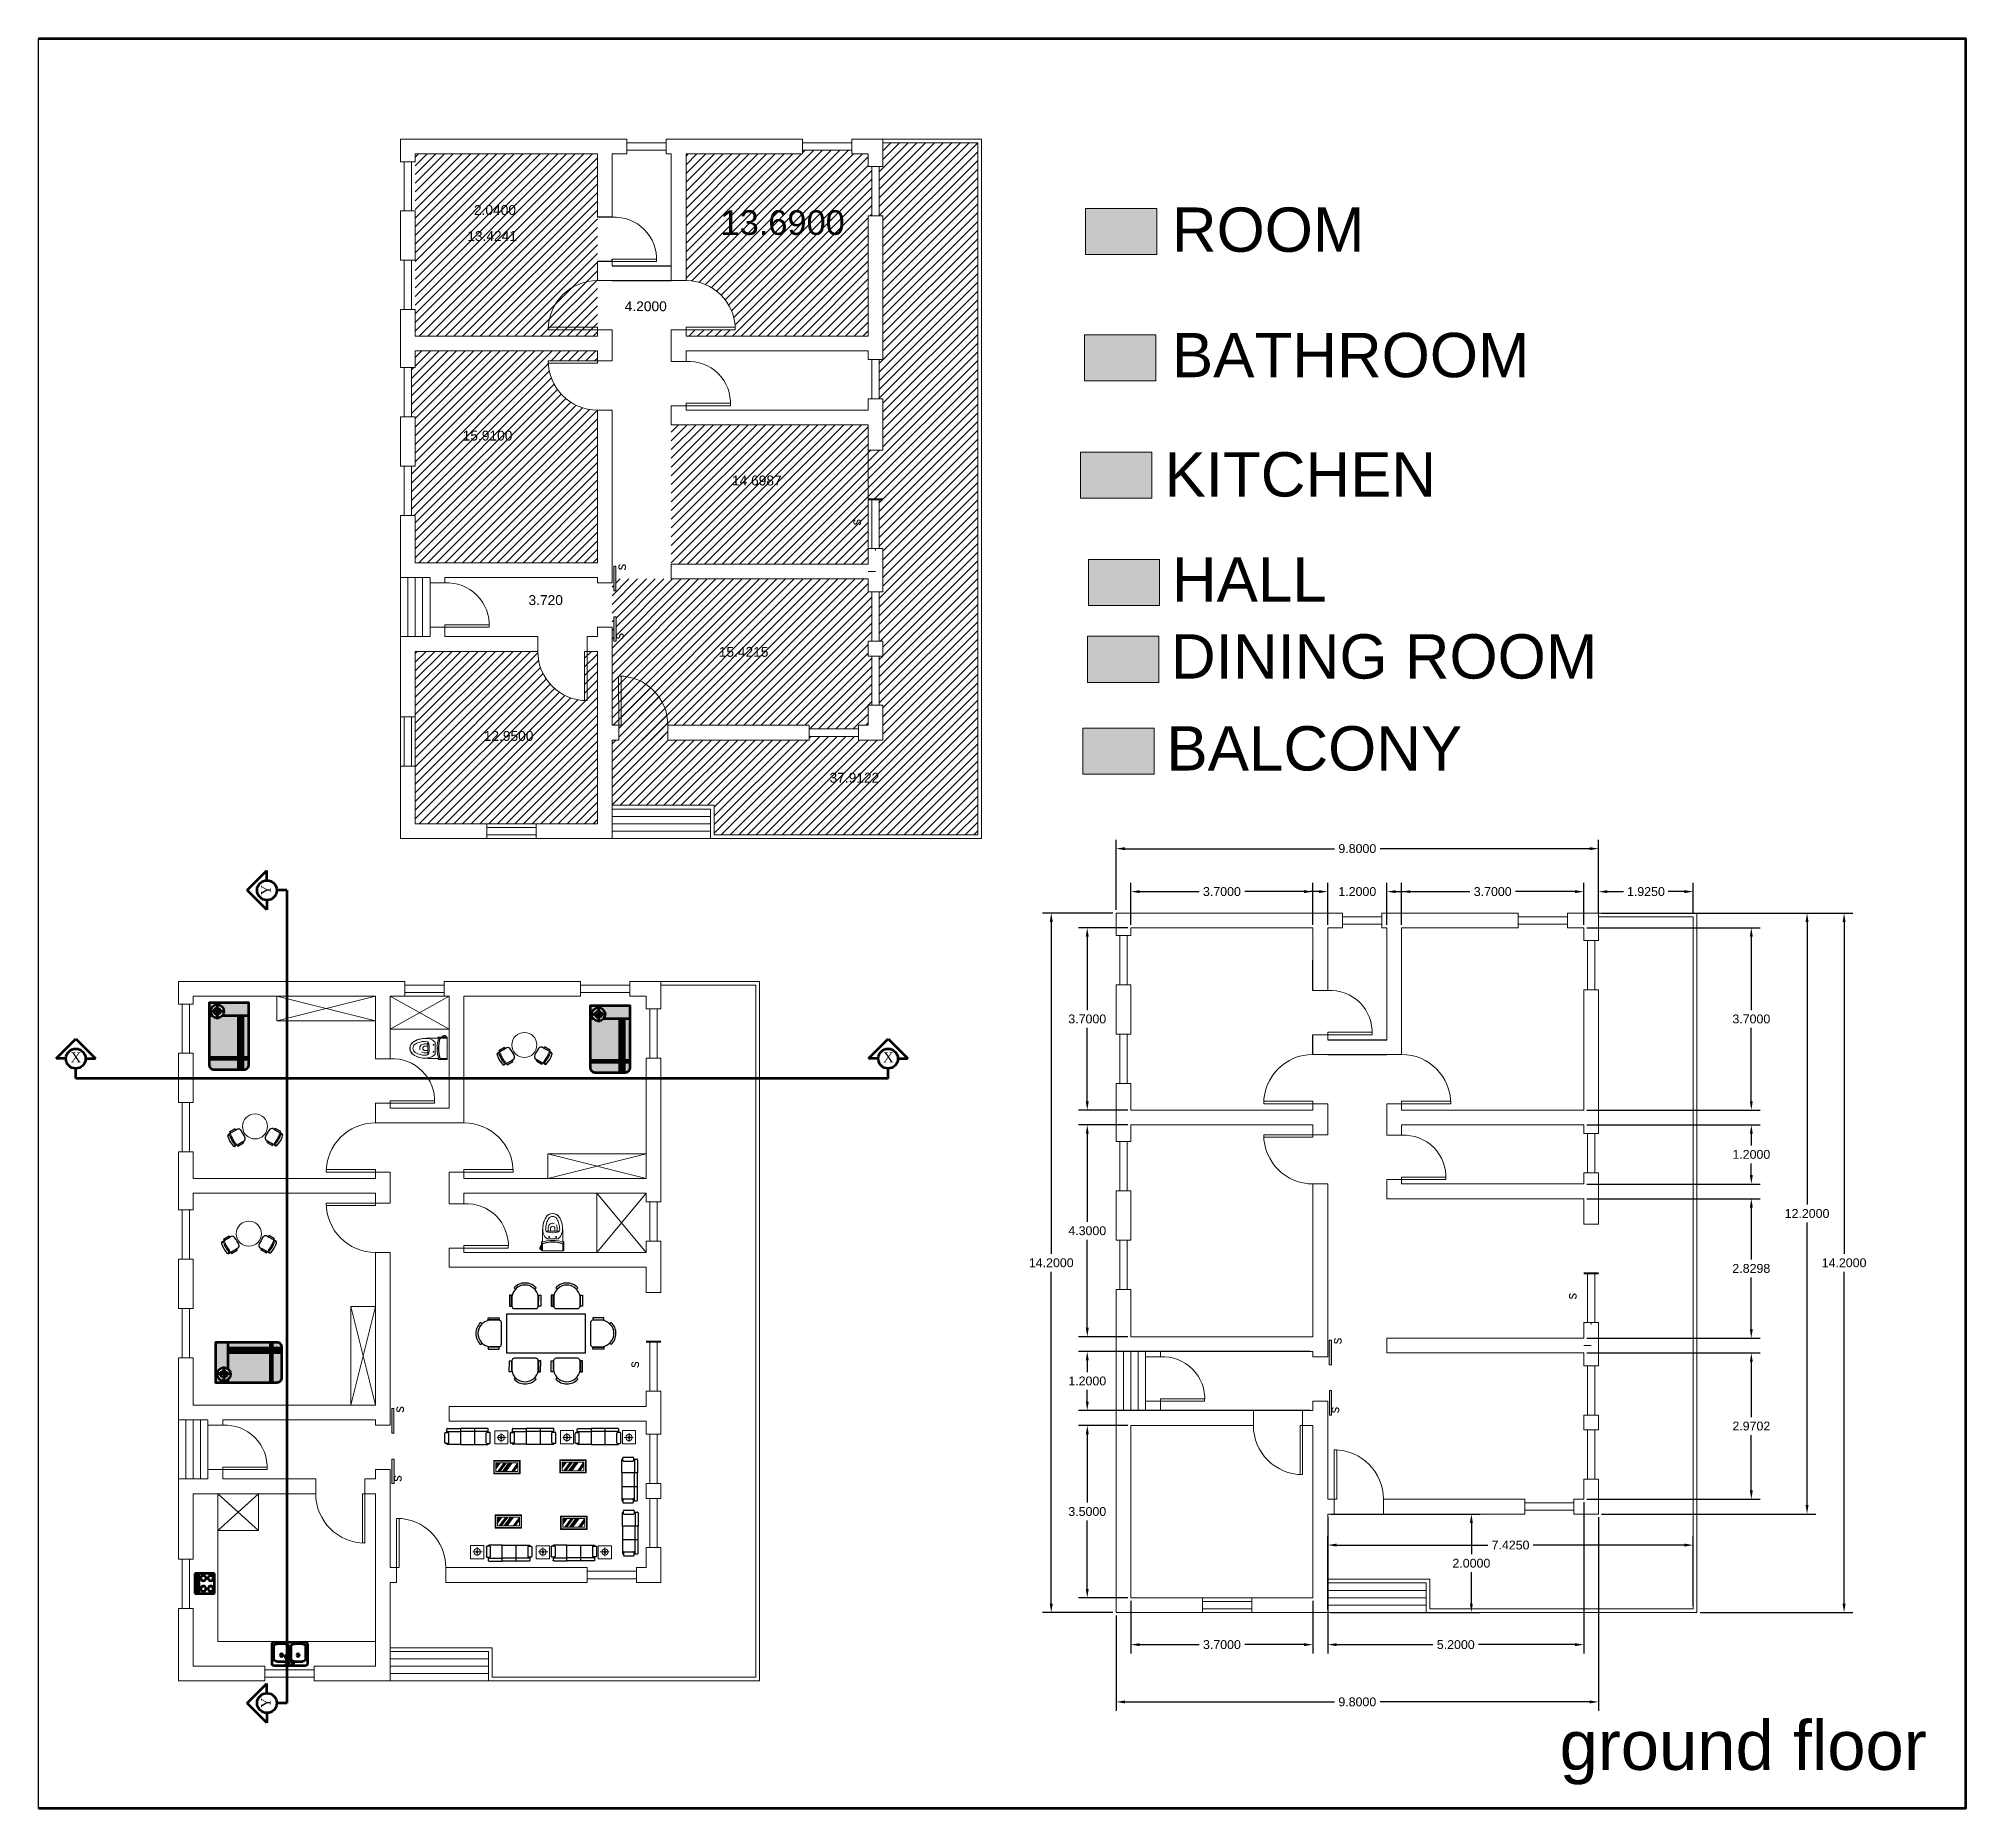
# Model space of a CAD drawing. Header units: inches. Extents: x -59 to 212, y 9 to 737.
# Drawn here: x -58.92 to -19.78, y 455.72 to 491.65 of the extents above; entities that cross this region are included whole.
import ezdxf

# ---------------------------------------------------------------- set-up
doc = ezdxf.new("R2010")
doc.units = ezdxf.units.IN
doc.header["$MEASUREMENT"] = 0
for name, pattern in [('ACAD_ISO02W100', [15, 12, -3]), ('HIDDEN', [0.375, 0.25, -0.125]), ('LÍNEAS_OCULTAS2', [4.7625, 3.175, -1.5875])]:
    doc.linetypes.add(name, pattern=pattern)
for name, color, linetype in [('1', 8, 'Continuous'), ('A_WALL_3D', 1, 'Continuous'), ('BODY', 7, 'Continuous'), ('COVER', 7, 'Continuous'), ('DIM', 3, 'Continuous'), ('FUR', 6, 'Continuous'), ('HIDDEN', 8, 'HIDDEN'), ('厨具', 2, 'Continuous')]:
    doc.layers.add(name, color=color, linetype=linetype)
doc.layers.add('arco', color=51, linetype='LÍNEAS_OCULTAS2', lineweight=35)
doc.layers.add('EJES', color=2, linetype='Continuous', lineweight=100)
doc.styles.get("Standard").update_dxf_attribs({"font": 'arial.ttf'})
doc.styles.add('STYLUS', font='stylu.ttf')
doc.dimstyles.get("Standard").update_dxf_attribs({"dimtxt": 0.18, "dimasz": 0.18, "dimexe": 0.18, "dimexo": 0.0625, "dimgap": 0.09, "dimtad": 0, "dimtih": 1, "dimtoh": 1, "dimdec": 4, "dimzin": 0, "dimdsep": 46, "dimtxsty": 'Standard', "dimcen": 0.09, "dimadec": 0, "dimazin": 0, "dimtfac": 1, "dimtdec": 4, "dimtofl": 0, "dimtmove": 0, "dimatfit": 3, "dimfxl": 1, "dimtolj": 1, "dimtzin": 0, "dimarcsym": 0})
pattern_1 = [(45, (-91.20881, 443.99848), (-0.08838835, 0.08838835), [])]

msp = doc.modelspace()

# ---------------------------------------------------------------- texts
at = {"attachment_point": 1}
for s, insert, char_height, width in [('2.0400', (-50.07352, 488.27217), 0.2, 0.8746658), (' 13.6900', (-45.25898, 488.16717), 0.5, 2.8198158), (' 13.4241', (-50.2865, 487.74439), 0.2, 1.0881037), ('4.2000', (-47.01074, 486.31853), 0.2, 0.8795362), ('15.9100', (-50.30186, 483.69235), 0.2, 1.0144748), ('14.6987', (-44.83252, 482.7807), 0.2, 1.015191), ('3.720', (-48.96495, 480.35283), 0.2, 0.7077831), ('15.4215', (-45.10118, 479.30141), 0.2, 1.0167667), ('12.9500', (-49.87439, 477.59404), 0.2, 1.0144748), (' 37.9122', (-42.92788, 476.74637), 0.2, 1.1264939)]:
    msp.add_mtext(s, dxfattribs=dict(at, insert=insert, char_height=char_height, width=width))
at = {"lineweight": 0, "char_height": 0.9, "attachment_point": 1}
for s, insert in [('ROOM', (-35.8964, 488.22346)), ('BATHROOM', (-35.8964, 485.67749)), ('KITCHEN', (-36.04798, 483.25472)), ('HALL', (-35.8964, 481.12004)), ('DINING ROOM', (-35.91577, 479.55899)), ('BALCONY', (-36.00856, 477.6928))]:
    msp.add_mtext_dynamic_manual_height_columns(s, width=12, gutter_width=1, heights=[0], dxfattribs=dict(at, insert=insert))
at = {"color": 2, "lineweight": 0, "char_height": 0.2, "attachment_point": 1, "rotation": 87.451772, "style": 'STYLUS'}
for insert in [(-42.41454, 481.77199), (-47.18848, 480.86208), (-47.23584, 479.45973), (-27.88043, 466.05908), (-32.65436, 465.14917), (-46.92414, 464.67039), (-51.69808, 463.76048), (-32.70173, 463.74682), (-51.74544, 462.35814)]:
    msp.add_mtext_dynamic_manual_height_columns('s', width=0.1453898, gutter_width=2.12639, heights=[0], dxfattribs=dict(at, insert=insert))
at = {"color": 1, "lineweight": 0, "insert": (-28.02158, 457.50309), "char_height": 1, "width": 25.7543897, "attachment_point": 1}
msp.add_mtext('ground floor', dxfattribs=at)
at = {"layer": 'arco', "char_height": 0.2, "width": 0.1166522, "attachment_point": 1, "rotation": 90}
for s, insert in [('{\\fTimes New Roman|b0|i0|c0|p18;Y}', (-54.40165, 474.25725)), ('\\pt0.11665;{\\fTimes New Roman|b0|i0|c0|p18;Y}', (-54.40165, 457.75637))]:
    msp.add_mtext(s, dxfattribs=dict(at, insert=insert))
at = {"layer": 'arco', "char_height": 0.2, "width": 0.1166522, "attachment_point": 1}
for insert in [(-58.26574, 471.06794), (-41.76486, 471.06794)]:
    msp.add_mtext('{\\fTimes New Roman|b0|i0|c0|p18;X}', dxfattribs=dict(at, insert=insert))

# ---------------------------------------------------------------- blocks, each defined once
blk = doc.blocks.new('SOFA3人')
for p, q in [((-80, 1500), (-80, 2170)), ((-50, 2200), (-30, 2200)), ((-30, 2130), (-30, 2270)), ((0, 2300), (490, 2300)), ((0, 2100), (490, 2100)), ((520, 2270), (520, 2130)), ((520, 2200), (690, 2200)), ((570, 2200), (570, 1500)), ((720, 2170), (720, 1500)), ((720, 1500), (-80, 1500)), ((720, 1500), (-80, 1500)), ((-80, 1500), (-80, 800)), ((570, 770), (570, 1500)), ((720, 800), (720, 1500)), ((-80, 800), (-80, 130)), ((720, 800), (-80, 800)), ((720, 800), (-80, 800)), ((-50, 100), (-30, 100)), ((-30, 170), (-30, 30)), ((0, 200), (490, 200)), ((0, 0), (490, 0)), ((520, 30), (520, 170)), ((520, 100), (690, 100)), ((570, 100), (570, 800)), ((720, 130), (720, 800))]:
    blk.add_line(p, q)
for centre, start, end in [((-50, 2170), 90, 180), ((0, 2270), 90, 180), ((0, 2130), 180, 270), ((490, 2270), 0, 90), ((490, 2130), 270, 0), ((690, 2170), 0, 90), ((-50, 130), 180, 270), ((0, 170), 90, 180), ((0, 30), 180, 270), ((490, 170), 0, 90), ((490, 30), 270, 0), ((690, 130), 270, 0)]:
    blk.add_arc(centre, 30, start, end)
blk = doc.blocks.new('A$C5C984DDA')
at = {"layer": 'FUR', "rotation": 90}
blk.add_blockref('SOFA3人', (2300, 80), dxfattribs=at)
blk = doc.blocks.new('CH4')
for p, q in [((-181, 370), (-210, 398)), ((183, 370), (211, 397)), ((-299, 257), (-300, 47)), ((-300, 47), (-260, 47)), ((-259, 257), (-299, 257)), ((-260, 47), (-259, 257)), ((-252, 230), (-252, 50)), ((-203, 0), (203, 0)), ((253, 116), (253, 230)), ((253, 50), (253, 116)), ((260, 46), (261, 256)), ((300, 46), (260, 46)), ((261, 256), (301, 256)), ((301, 256), (300, 46))]:
    blk.add_line(p, q)
for centre, radius, start, end in [((0, 195), 255, 7.7698, 172.01), ((0, 204), 286, 42.5533, 137.2265), ((-202, 50), 50, 179.8899, 269.8899), ((203, 50), 50, 269.8899, 359.8899)]:
    blk.add_arc(centre, radius, start, end)
blk = doc.blocks.new('MEET4')
at = {"layer": 'FUR'}
blk.add_lwpolyline([(-750, -375), (-750, 375), (750, 375), (750, -375)], close=True, dxfattribs=at)
for p in [(-400, 475), (400, 475)]:
    blk.add_blockref('CH4', p, dxfattribs=at)
for p, rotation in [((-850, 0), 90), ((850, 0), 270), ((-400, -475), 180), ((400, -475), 180)]:
    blk.add_blockref('CH4', p, dxfattribs=dict(at, rotation=rotation))
blk = doc.blocks.new('标准房1200床')
at = {"linetype": 'ACAD_ISO02W100', "lineweight": 100, "true_color": 0xcd6928}
h = blk.add_hatch(color=32, dxfattribs=at)
h.dxf.hatch_style = 1
h.paths.add_polyline_path([(-383, 798, -0.225056), (-456, 953, -0.225056), (-383, 1108), (-383, 1200), (-1641, 1200), (-1641, 313), (-383, 313)])
h.paths.add_polyline_path([(-383, 171), (-1641, 171), (-1641, 0), (-383, 0)])
h.paths.add_polyline_path([(-1701, 171), (-2000, 171), (-2000, 150, 0.414214), (-1850, 0), (-1701, 0)])
h.paths.add_polyline_path([(-1701, 1200), (-1850, 1200, 0.414214), (-2000, 1050), (-2000, 313), (-1701, 313)])
at = {"linetype": 'ACAD_ISO02W100', "lineweight": 100, "true_color": 0x642165}
h = blk.add_hatch(color=219, dxfattribs=at)
h.dxf.hatch_style = 1
h.paths.add_polyline_path([(-383, 246), (-1641, 246), (-1641, 171), (-383, 171)])
h.paths.add_polyline_path([(-383, 313), (-1641, 313), (-1641, 246), (-383, 246)])
h.paths.add_polyline_path([(-1641, 313), (-1701, 313), (-1701, 246), (-1641, 246)])
h.paths.add_polyline_path([(-1641, 246), (-1701, 246), (-1701, 171), (-1641, 171)])
h.paths.add_polyline_path([(-1641, 171), (-1701, 171), (-1701, 0), (-1641, 0)])
h.paths.add_polyline_path([(-1701, 246), (-2000, 246), (-2000, 171), (-1701, 171)])
h.paths.add_polyline_path([(-1701, 313), (-2000, 313), (-2000, 246), (-1701, 246)])
h.paths.add_polyline_path([(-1641, 1200), (-1701, 1200), (-1701, 313), (-1641, 313)])
h.paths.add_polyline_path([(0, 1200), (-383, 1200), (-383, 1108, -0.632579), (-56, 953, -0.632579), (-383, 798), (-383, 0), (0, 0)])
at = {"lineweight": 100}
for p, q in [((-1701, 0), (-1701, 1200)), ((-1641, 0), (-1641, 1200)), ((-383, 1200), (-383, 1108)), ((-257, 720), (-257, 1194)), ((-489, 945), (-12, 945)), ((-383, 798), (-383, 0)), ((-2000, 313), (-383, 313)), ((-2000, 246), (-383, 246)), ((-2000, 171), (-383, 171))]:
    blk.add_line(p, q, dxfattribs=at)
blk.add_lwpolyline([(-1850, 0), (0, 0), (0, 1200), (-1850, 1200, 0.414214), (-2000, 1050), (-2000, 150, 0.414214)], format="xyb", close=True, dxfattribs=at)
for radius in [200, 100]:
    blk.add_circle((-256, 953), radius, dxfattribs=at)
blk = doc.blocks.new('CH3')
for p, q in [((-259, 349), (-259, 141)), ((-218, 349), (-259, 349)), ((-218, 142), (-218, 349)), ((-218, 89), (-218, 163)), ((259, 350), (218, 350)), ((218, 350), (218, 142)), ((218, 87), (218, 162)), ((259, 142), (259, 350))]:
    blk.add_line(p, q)
at = {"linetype": 'Continuous'}
for p, q in [((-218, 141), (-259, 141)), ((259, 142), (218, 142))]:
    blk.add_line(p, q, dxfattribs=at)
for centre, radius, start, end in [((-163, 416), 55.3, 99.89884, 279.75221), ((-111, 115), 111, 193.25658, 265.9234), ((-166, 436), 35.2, 94.91276, 274.91276), ((0, -348), 836, 78.08993, 101.91007), ((-4, -349), 766, 78.01124, 101.98876), ((18, -535), 913, 91.15667, 100.87136), ((0, 1666), 1666, 265.9234, 274.0766), ((-18, -535), 913, 79.12864, 88.84333), ((111, 115), 111, 274.0766, 345.83344), ((163, 416), 55.3, 260.24779, 80.10116), ((159, 437), 36.2, 265.08724, 70.32125)]:
    blk.add_arc(centre, radius, start, end, dxfattribs=at)
for centre, start, end in [((-181, 309), 90.72261, 132.8382), ((180, 309), 47.1618, 87.57171)]:
    blk.add_arc(centre, 54.9, start, end)
blk = doc.blocks.new('Z1')
at = {"layer": '厨具', "color": 177, "lineweight": 100, "true_color": 0x293189}
for p, q in [((0, 0), (750, 0)), ((0, -750), (0, 0)), ((750, 0), (750, -750)), ((0, -50), (750, -50)), ((0, -150), (750, -150)), ((75, -325), (125, -325)), ((75, -600), (125, -600)), ((175, -225), (175, -275)), ((175, -425), (175, -375)), ((175, -500), (175, -550)), ((175, -700), (175, -650)), ((275, -325), (225, -325)), ((275, -600), (225, -600)), ((475, -325), (525, -325)), ((475, -600), (525, -600)), ((575, -225), (575, -275)), ((575, -425), (575, -375)), ((575, -500), (575, -550)), ((575, -700), (575, -650)), ((675, -325), (625, -325)), ((675, -600), (625, -600)), ((750, -750), (0, -750))]:
    blk.add_line(p, q, dxfattribs=at)
for centre, radius in [((100, -100), 25), ((175, -325), 100), ((175, -600), 100), ((175, -100), 25), ((275, -100), 25), ((350, -100), 25), ((575, -325), 100), ((575, -600), 100), ((550, -100), 25), ((650, -100), 25)]:
    blk.add_circle(centre, radius, dxfattribs=at)
blk = doc.blocks.new('XCP2')
at = {"layer": '厨具', "color": 177, "lineweight": 100, "true_color": 0x293189}
for p, q in [((0, 0), (0, -483)), ((800, 38), (38, 38)), ((838, -483), (838, 0)), ((38, -406), (38, -140)), ((114, -64), (318, -64)), ((380, -35), (307, -208)), ((307, -208), (328, -220)), ((328, -220), (441, -70)), ((394, -141), (394, -406)), ((417, -22), (434, -32)), ((444, -406), (444, -140)), ((521, -64), (724, -64)), ((800, -140), (800, -406)), ((38, -521), (800, -521)), ((318, -483), (114, -483)), ((724, -483), (521, -483))]:
    blk.add_line(p, q, dxfattribs=at)
for centre, radius in [((343, -25), 25.4), ((495, -25), 25.4), ((222, -216), 31.8), ((616, -216), 31.8)]:
    blk.add_circle(centre, radius, dxfattribs=at)
for centre, radius, start, end in [((38, 0), 38.1, 90, 180), ((800, 0), 38.1, 0, 90), ((114, -140), 76.2, 90, 180), ((114, -406), 76.2, 180, 270), ((318, -140), 76.2, 56.607, 90), ((318, -406), 76.2, 270, 0), ((404, -44), 25.4, 60, 159.4623), ((422, -54), 25.4, 320.5377, 60), ((521, -140), 76.2, 90, 180), ((521, -406), 76.2, 180, 270), ((724, -140), 76.2, 0, 90), ((724, -406), 76.2, 270, 0), ((38, -483), 38.1, 180, 270), ((800, -483), 38.1, 270, 0)]:
    blk.add_arc(centre, radius, start, end, dxfattribs=at)
blk = doc.blocks.new('*D43')
at = {"color": 0, "lineweight": -2, "transparency": 16777216}
for p, q in [((-36.731, 473.661), (-36.731, 474.514)), ((-33.031, 473.661), (-33.031, 474.514)), ((-36.551, 474.334), (-35.345, 474.334)), ((-33.211, 474.334), (-34.418, 474.334))]:
    blk.add_line(p, q, dxfattribs=at)
at = {"color": 0, "transparency": 16777216}
for points in [[(-36.551, 474.364), (-36.551, 474.304), (-36.731, 474.334)], [(-33.211, 474.364), (-33.211, 474.304), (-33.031, 474.334)]]:
    blk.add_solid(points, dxfattribs=at)
at = {"layer": 'Defpoints', "color": 0, "transparency": 16777216}
for p in [(-33.031, 474.334), (-36.731, 473.598), (-33.031, 473.598)]:
    blk.add_point(p, dxfattribs=at)
at = {"color": 0, "lineweight": 0, "transparency": 16777216, "insert": (-34.881, 474.334), "char_height": 0.18, "attachment_point": 5}
blk.add_mtext('\\A1;3.7000', dxfattribs=at)
blk = doc.blocks.new('*D44')
at = {"color": 0, "lineweight": -2, "transparency": 16777216}
for p, q in [((-32.731, 473.661), (-32.731, 474.514)), ((-31.531, 473.661), (-31.531, 474.514)), ((-32.911, 474.334), (-33.091, 474.334)), ((-31.351, 474.334), (-31.171, 474.334))]:
    blk.add_line(p, q, dxfattribs=at)
at = {"color": 0, "transparency": 16777216}
for points in [[(-32.911, 474.364), (-32.911, 474.304), (-32.731, 474.334)], [(-31.351, 474.364), (-31.351, 474.304), (-31.531, 474.334)]]:
    blk.add_solid(points, dxfattribs=at)
at = {"layer": 'Defpoints', "color": 0, "transparency": 16777216}
for p in [(-31.531, 474.334), (-32.731, 473.598), (-31.531, 473.598)]:
    blk.add_point(p, dxfattribs=at)
at = {"color": 0, "lineweight": 0, "transparency": 16777216, "insert": (-32.131, 474.334), "char_height": 0.18, "attachment_point": 5}
blk.add_mtext('\\A1;1.2000', dxfattribs=at)
blk = doc.blocks.new('*D45')
at = {"color": 0, "lineweight": -2, "transparency": 16777216}
for p, q in [((-31.231, 473.661), (-31.231, 474.514)), ((-27.531, 473.661), (-27.531, 474.514)), ((-31.051, 474.334), (-29.845, 474.334)), ((-27.711, 474.334), (-28.918, 474.334))]:
    blk.add_line(p, q, dxfattribs=at)
at = {"color": 0, "transparency": 16777216}
for points in [[(-31.051, 474.364), (-31.051, 474.304), (-31.231, 474.334)], [(-27.711, 474.364), (-27.711, 474.304), (-27.531, 474.334)]]:
    blk.add_solid(points, dxfattribs=at)
at = {"layer": 'Defpoints', "color": 0, "transparency": 16777216}
for p in [(-27.531, 474.334), (-31.231, 473.598), (-27.531, 473.598)]:
    blk.add_point(p, dxfattribs=at)
at = {"color": 0, "lineweight": 0, "transparency": 16777216, "insert": (-29.381, 474.334), "char_height": 0.18, "attachment_point": 5}
blk.add_mtext('\\A1;3.7000', dxfattribs=at)
blk = doc.blocks.new('*D46')
at = {"color": 0, "lineweight": -2, "transparency": 16777216}
for p, q in [((-27.231, 473.886), (-27.231, 474.514)), ((-25.306, 473.886), (-25.306, 474.514)), ((-27.051, 474.334), (-26.724, 474.334)), ((-25.486, 474.334), (-25.814, 474.334))]:
    blk.add_line(p, q, dxfattribs=at)
at = {"color": 0, "transparency": 16777216}
for points in [[(-27.051, 474.364), (-27.051, 474.304), (-27.231, 474.334)], [(-25.486, 474.364), (-25.486, 474.304), (-25.306, 474.334)]]:
    blk.add_solid(points, dxfattribs=at)
at = {"layer": 'Defpoints', "color": 0, "transparency": 16777216}
for p in [(-25.306, 474.334), (-27.231, 473.823), (-25.306, 473.823)]:
    blk.add_point(p, dxfattribs=at)
at = {"color": 0, "lineweight": 0, "transparency": 16777216, "insert": (-26.269, 474.334), "char_height": 0.18, "attachment_point": 5}
blk.add_mtext('\\A1;1.9250', dxfattribs=at)
blk = doc.blocks.new('*D47')
at = {"color": 0, "lineweight": -2, "transparency": 16777216}
for p, q in [((-36.794, 473.598), (-37.796, 473.598)), ((-37.616, 473.418), (-37.616, 471.93)), ((-37.616, 470.078), (-37.616, 471.566)), ((-36.794, 469.898), (-37.796, 469.898))]:
    blk.add_line(p, q, dxfattribs=at)
at = {"color": 0, "transparency": 16777216}
for points in [[(-37.646, 473.418), (-37.586, 473.418), (-37.616, 473.598)], [(-37.646, 470.078), (-37.586, 470.078), (-37.616, 469.898)]]:
    blk.add_solid(points, dxfattribs=at)
at = {"layer": 'Defpoints', "color": 0, "transparency": 16777216}
for p in [(-36.731, 473.598), (-37.616, 469.898), (-36.731, 469.898)]:
    blk.add_point(p, dxfattribs=at)
at = {"color": 0, "lineweight": 0, "transparency": 16777216, "insert": (-37.616, 471.748), "char_height": 0.18, "attachment_point": 5}
blk.add_mtext('\\A1;3.7000', dxfattribs=at)
blk = doc.blocks.new('*D48')
at = {"color": 0, "lineweight": -2, "transparency": 16777216}
for p, q in [((-36.794, 469.598), (-37.796, 469.598)), ((-37.616, 469.418), (-37.616, 467.63)), ((-37.616, 465.478), (-37.616, 467.266)), ((-36.794, 465.298), (-37.796, 465.298))]:
    blk.add_line(p, q, dxfattribs=at)
at = {"color": 0, "transparency": 16777216}
for points in [[(-37.646, 469.418), (-37.586, 469.418), (-37.616, 469.598)], [(-37.646, 465.478), (-37.586, 465.478), (-37.616, 465.298)]]:
    blk.add_solid(points, dxfattribs=at)
at = {"layer": 'Defpoints', "color": 0, "transparency": 16777216}
for p in [(-36.731, 469.598), (-37.616, 465.298), (-36.731, 465.298)]:
    blk.add_point(p, dxfattribs=at)
at = {"color": 0, "lineweight": 0, "transparency": 16777216, "insert": (-37.616, 467.448), "char_height": 0.18, "attachment_point": 5}
blk.add_mtext('\\A1;4.3000', dxfattribs=at)
blk = doc.blocks.new('*D49')
at = {"color": 0, "lineweight": -2, "transparency": 16777216}
for p, q in [((-33.094, 464.998), (-37.796, 464.998)), ((-37.616, 464.818), (-37.616, 464.58)), ((-37.616, 463.978), (-37.616, 464.216)), ((-33.094, 463.798), (-37.796, 463.798))]:
    blk.add_line(p, q, dxfattribs=at)
at = {"color": 0, "transparency": 16777216}
for points in [[(-37.646, 464.818), (-37.586, 464.818), (-37.616, 464.998)], [(-37.646, 463.978), (-37.586, 463.978), (-37.616, 463.798)]]:
    blk.add_solid(points, dxfattribs=at)
at = {"layer": 'Defpoints', "color": 0, "transparency": 16777216}
for p in [(-33.031, 464.998), (-37.616, 463.798), (-33.031, 463.798)]:
    blk.add_point(p, dxfattribs=at)
at = {"color": 0, "lineweight": 0, "transparency": 16777216, "insert": (-37.616, 464.398), "char_height": 0.18, "attachment_point": 5}
blk.add_mtext('\\A1;1.2000', dxfattribs=at)
blk = doc.blocks.new('*D50')
at = {"color": 0, "lineweight": -2, "transparency": 16777216}
for p, q in [((-36.794, 463.498), (-37.796, 463.498)), ((-37.616, 463.318), (-37.616, 461.93)), ((-37.616, 460.178), (-37.616, 461.566)), ((-36.794, 459.998), (-37.796, 459.998))]:
    blk.add_line(p, q, dxfattribs=at)
at = {"color": 0, "transparency": 16777216}
for points in [[(-37.646, 463.318), (-37.586, 463.318), (-37.616, 463.498)], [(-37.646, 460.178), (-37.586, 460.178), (-37.616, 459.998)]]:
    blk.add_solid(points, dxfattribs=at)
at = {"layer": 'Defpoints', "color": 0, "transparency": 16777216}
for p in [(-36.731, 463.498), (-37.616, 459.998), (-36.731, 459.998)]:
    blk.add_point(p, dxfattribs=at)
at = {"color": 0, "lineweight": 0, "transparency": 16777216, "insert": (-37.616, 461.748), "char_height": 0.18, "attachment_point": 5}
blk.add_mtext('\\A1;3.5000', dxfattribs=at)
blk = doc.blocks.new('*D51')
at = {"color": 0, "lineweight": -2, "transparency": 16777216}
for p, q in [((-36.731, 459.936), (-36.731, 458.866)), ((-33.031, 459.936), (-33.031, 458.866)), ((-36.551, 459.046), (-35.345, 459.046)), ((-33.211, 459.046), (-34.418, 459.046))]:
    blk.add_line(p, q, dxfattribs=at)
at = {"color": 0, "transparency": 16777216}
for points in [[(-36.551, 459.076), (-36.551, 459.016), (-36.731, 459.046)], [(-33.211, 459.076), (-33.211, 459.016), (-33.031, 459.046)]]:
    blk.add_solid(points, dxfattribs=at)
at = {"layer": 'Defpoints', "color": 0, "transparency": 16777216}
for p in [(-36.731, 459.998), (-33.031, 459.998), (-33.031, 459.046)]:
    blk.add_point(p, dxfattribs=at)
at = {"color": 0, "lineweight": 0, "transparency": 16777216, "insert": (-34.881, 459.046), "char_height": 0.18, "attachment_point": 5}
blk.add_mtext('\\A1;3.7000', dxfattribs=at)
blk = doc.blocks.new('*D52')
at = {"color": 0, "lineweight": -2, "transparency": 16777216}
for p, q in [((-27.531, 461.936), (-27.531, 458.866)), ((-32.731, 461.636), (-32.731, 458.866)), ((-32.551, 459.046), (-30.595, 459.046)), ((-27.711, 459.046), (-29.668, 459.046))]:
    blk.add_line(p, q, dxfattribs=at)
at = {"color": 0, "transparency": 16777216}
for points in [[(-32.551, 459.076), (-32.551, 459.016), (-32.731, 459.046)], [(-27.711, 459.076), (-27.711, 459.016), (-27.531, 459.046)]]:
    blk.add_solid(points, dxfattribs=at)
at = {"layer": 'Defpoints', "color": 0, "transparency": 16777216}
for p in [(-27.531, 461.998), (-32.731, 461.698), (-27.531, 459.046)]:
    blk.add_point(p, dxfattribs=at)
at = {"color": 0, "lineweight": 0, "transparency": 16777216, "insert": (-30.131, 459.046), "char_height": 0.18, "attachment_point": 5}
blk.add_mtext('\\A1;5.2000', dxfattribs=at)
blk = doc.blocks.new('*D53')
at = {"color": 0, "lineweight": -2, "transparency": 16777216}
for p, q in [((-27.469, 464.968), (-23.948, 464.968)), ((-24.128, 464.788), (-24.128, 463.665)), ((-24.128, 462.178), (-24.128, 463.301)), ((-27.469, 461.998), (-23.948, 461.998))]:
    blk.add_line(p, q, dxfattribs=at)
at = {"color": 0, "transparency": 16777216}
for points in [[(-24.158, 464.788), (-24.098, 464.788), (-24.128, 464.968)], [(-24.158, 462.178), (-24.098, 462.178), (-24.128, 461.998)]]:
    blk.add_solid(points, dxfattribs=at)
at = {"layer": 'Defpoints', "color": 0, "transparency": 16777216}
for p in [(-27.531, 464.968), (-24.128, 464.968), (-27.531, 461.998)]:
    blk.add_point(p, dxfattribs=at)
at = {"color": 0, "lineweight": 0, "transparency": 16777216, "insert": (-24.128, 463.483), "char_height": 0.18, "attachment_point": 5}
blk.add_mtext('\\A1;2.9702', dxfattribs=at)
blk = doc.blocks.new('*D54')
at = {"color": 0, "lineweight": -2, "transparency": 16777216}
for p, q in [((-27.469, 468.098), (-23.948, 468.098)), ((-24.128, 467.918), (-24.128, 466.865)), ((-24.128, 465.448), (-24.128, 466.501)), ((-27.469, 465.268), (-23.948, 465.268))]:
    blk.add_line(p, q, dxfattribs=at)
at = {"color": 0, "transparency": 16777216}
for points in [[(-24.158, 467.918), (-24.098, 467.918), (-24.128, 468.098)], [(-24.158, 465.448), (-24.098, 465.448), (-24.128, 465.268)]]:
    blk.add_solid(points, dxfattribs=at)
at = {"layer": 'Defpoints', "color": 0, "transparency": 16777216}
for p in [(-27.531, 468.098), (-24.128, 468.098), (-27.531, 465.268)]:
    blk.add_point(p, dxfattribs=at)
at = {"color": 0, "lineweight": 0, "transparency": 16777216, "insert": (-24.128, 466.683), "char_height": 0.18, "attachment_point": 5}
blk.add_mtext('\\A1;2.8298', dxfattribs=at)
blk = doc.blocks.new('*D42')
at = {"color": 0, "lineweight": -2, "transparency": 16777216}
for p, q in [((-27.469, 469.598), (-23.948, 469.598)), ((-24.128, 469.418), (-24.128, 469.18)), ((-24.128, 468.578), (-24.128, 468.816)), ((-27.469, 468.398), (-23.948, 468.398))]:
    blk.add_line(p, q, dxfattribs=at)
at = {"color": 0, "transparency": 16777216}
for points in [[(-24.158, 469.418), (-24.098, 469.418), (-24.128, 469.598)], [(-24.158, 468.578), (-24.098, 468.578), (-24.128, 468.398)]]:
    blk.add_solid(points, dxfattribs=at)
at = {"layer": 'Defpoints', "color": 0, "transparency": 16777216}
for p in [(-27.531, 469.598), (-24.128, 469.598), (-27.531, 468.398)]:
    blk.add_point(p, dxfattribs=at)
at = {"color": 0, "lineweight": 0, "transparency": 16777216, "insert": (-24.128, 468.998), "char_height": 0.18, "attachment_point": 5}
blk.add_mtext('\\A1;1.2000', dxfattribs=at)
blk = doc.blocks.new('*D55')
at = {"color": 0, "lineweight": -2, "transparency": 16777216}
for p, q in [((-27.469, 473.598), (-23.948, 473.598)), ((-24.128, 473.418), (-24.128, 471.93)), ((-24.128, 470.078), (-24.128, 471.566)), ((-27.469, 469.898), (-23.948, 469.898))]:
    blk.add_line(p, q, dxfattribs=at)
at = {"color": 0, "transparency": 16777216}
for points in [[(-24.158, 473.418), (-24.098, 473.418), (-24.128, 473.598)], [(-24.158, 470.078), (-24.098, 470.078), (-24.128, 469.898)]]:
    blk.add_solid(points, dxfattribs=at)
at = {"layer": 'Defpoints', "color": 0, "transparency": 16777216}
for p in [(-27.531, 473.598), (-24.128, 473.598), (-27.531, 469.898)]:
    blk.add_point(p, dxfattribs=at)
at = {"color": 0, "lineweight": 0, "transparency": 16777216, "insert": (-24.128, 471.748), "char_height": 0.18, "attachment_point": 5}
blk.add_mtext('\\A1;3.7000', dxfattribs=at)
blk = doc.blocks.new('*D56')
at = {"color": 0, "lineweight": -2, "transparency": 16777216}
for p, q in [((-27.231, 461.636), (-27.231, 457.703)), ((-37.031, 459.636), (-37.031, 457.703)), ((-36.851, 457.883), (-32.595, 457.883)), ((-27.411, 457.883), (-31.668, 457.883))]:
    blk.add_line(p, q, dxfattribs=at)
at = {"color": 0, "transparency": 16777216}
for points in [[(-36.851, 457.913), (-36.851, 457.853), (-37.031, 457.883)], [(-27.411, 457.913), (-27.411, 457.853), (-27.231, 457.883)]]:
    blk.add_solid(points, dxfattribs=at)
at = {"layer": 'Defpoints', "color": 0, "transparency": 16777216}
for p in [(-27.231, 461.698), (-37.031, 459.698), (-27.231, 457.883)]:
    blk.add_point(p, dxfattribs=at)
at = {"color": 0, "lineweight": 0, "transparency": 16777216, "insert": (-32.131, 457.883), "char_height": 0.18, "attachment_point": 5}
blk.add_mtext('\\A1;9.8000', dxfattribs=at)
blk = doc.blocks.new('*D57')
at = {"color": 0, "lineweight": -2, "transparency": 16777216}
for p, q in [((-37.094, 473.898), (-38.527, 473.898)), ((-38.347, 473.718), (-38.347, 466.98)), ((-38.347, 459.878), (-38.347, 466.616)), ((-37.094, 459.698), (-38.527, 459.698))]:
    blk.add_line(p, q, dxfattribs=at)
at = {"color": 0, "transparency": 16777216}
for points in [[(-38.377, 473.718), (-38.317, 473.718), (-38.347, 473.898)], [(-38.377, 459.878), (-38.317, 459.878), (-38.347, 459.698)]]:
    blk.add_solid(points, dxfattribs=at)
at = {"layer": 'Defpoints', "color": 0, "transparency": 16777216}
for p in [(-38.347, 473.898), (-37.031, 473.898), (-37.031, 459.698)]:
    blk.add_point(p, dxfattribs=at)
at = {"color": 0, "lineweight": 0, "transparency": 16777216, "insert": (-38.347, 466.798), "char_height": 0.18, "attachment_point": 5}
blk.add_mtext('\\A1;14.2000', dxfattribs=at)
blk = doc.blocks.new('*D58')
at = {"color": 0, "lineweight": -2, "transparency": 16777216}
for p, q in [((-37.031, 473.961), (-37.031, 475.386)), ((-36.851, 475.206), (-32.595, 475.206)), ((-27.411, 475.206), (-31.668, 475.206)), ((-27.231, 473.961), (-27.231, 475.386))]:
    blk.add_line(p, q, dxfattribs=at)
at = {"color": 0, "transparency": 16777216}
for points in [[(-36.851, 475.236), (-36.851, 475.176), (-37.031, 475.206)], [(-27.411, 475.236), (-27.411, 475.176), (-27.231, 475.206)]]:
    blk.add_solid(points, dxfattribs=at)
at = {"layer": 'Defpoints', "color": 0, "transparency": 16777216}
for p in [(-27.231, 475.206), (-37.031, 473.898), (-27.231, 473.898)]:
    blk.add_point(p, dxfattribs=at)
at = {"color": 0, "lineweight": 0, "transparency": 16777216, "insert": (-32.131, 475.206), "char_height": 0.18, "attachment_point": 5}
blk.add_mtext('\\A1;9.8000', dxfattribs=at)
blk = doc.blocks.new('*D59')
at = {"color": 0, "lineweight": -2, "transparency": 16777216}
for p, q in [((-27.169, 473.898), (-22.816, 473.898)), ((-22.996, 473.718), (-22.996, 467.98)), ((-22.996, 461.878), (-22.996, 467.616)), ((-27.169, 461.698), (-22.816, 461.698))]:
    blk.add_line(p, q, dxfattribs=at)
at = {"color": 0, "transparency": 16777216}
for points in [[(-23.026, 473.718), (-22.966, 473.718), (-22.996, 473.898)], [(-23.026, 461.878), (-22.966, 461.878), (-22.996, 461.698)]]:
    blk.add_solid(points, dxfattribs=at)
at = {"layer": 'Defpoints', "color": 0, "transparency": 16777216}
for p in [(-27.231, 473.898), (-27.231, 461.698), (-22.996, 461.698)]:
    blk.add_point(p, dxfattribs=at)
at = {"color": 0, "lineweight": 0, "transparency": 16777216, "insert": (-22.996, 467.798), "char_height": 0.18, "attachment_point": 5}
blk.add_mtext('\\A1;12.2000', dxfattribs=at)
blk = doc.blocks.new('*D60')
at = {"color": 0, "lineweight": -2, "transparency": 16777216}
for p, q in [((-32.669, 461.698), (-29.634, 461.698)), ((-29.814, 461.518), (-29.814, 460.88)), ((-29.814, 459.878), (-29.814, 460.516)), ((-32.669, 459.698), (-29.634, 459.698))]:
    blk.add_line(p, q, dxfattribs=at)
at = {"color": 0, "transparency": 16777216}
for points in [[(-29.844, 461.518), (-29.784, 461.518), (-29.814, 461.698)], [(-29.844, 459.878), (-29.784, 459.878), (-29.814, 459.698)]]:
    blk.add_solid(points, dxfattribs=at)
at = {"layer": 'Defpoints', "color": 0, "transparency": 16777216}
for p in [(-32.731, 461.698), (-29.814, 461.698), (-32.731, 459.698)]:
    blk.add_point(p, dxfattribs=at)
at = {"color": 0, "lineweight": 0, "transparency": 16777216, "insert": (-29.814, 460.698), "char_height": 0.18, "attachment_point": 5}
blk.add_mtext('\\A1;2.0000', dxfattribs=at)
blk = doc.blocks.new('*D61')
at = {"color": 0, "lineweight": -2, "transparency": 16777216}
for p, q in [((-32.731, 459.761), (-32.731, 461.247)), ((-32.551, 461.067), (-29.482, 461.067)), ((-25.486, 461.067), (-28.556, 461.067)), ((-25.306, 459.836), (-25.306, 461.247))]:
    blk.add_line(p, q, dxfattribs=at)
at = {"color": 0, "transparency": 16777216}
for points in [[(-32.551, 461.097), (-32.551, 461.037), (-32.731, 461.067)], [(-25.486, 461.097), (-25.486, 461.037), (-25.306, 461.067)]]:
    blk.add_solid(points, dxfattribs=at)
at = {"layer": 'Defpoints', "color": 0, "transparency": 16777216}
for p in [(-32.731, 461.067), (-32.731, 459.698), (-25.306, 459.773)]:
    blk.add_point(p, dxfattribs=at)
at = {"color": 0, "lineweight": 0, "transparency": 16777216, "insert": (-29.019, 461.067), "char_height": 0.18, "attachment_point": 5}
blk.add_mtext('\\A1;7.4250', dxfattribs=at)
blk = doc.blocks.new('*D62')
at = {"color": 0, "lineweight": -2, "transparency": 16777216}
for p, q in [((-25.169, 473.898), (-22.064, 473.898)), ((-22.244, 473.718), (-22.244, 466.98)), ((-22.244, 459.878), (-22.244, 466.616)), ((-25.169, 459.698), (-22.064, 459.698))]:
    blk.add_line(p, q, dxfattribs=at)
at = {"color": 0, "transparency": 16777216}
for points in [[(-22.274, 473.718), (-22.214, 473.718), (-22.244, 473.898)], [(-22.274, 459.878), (-22.214, 459.878), (-22.244, 459.698)]]:
    blk.add_solid(points, dxfattribs=at)
at = {"layer": 'Defpoints', "color": 0, "transparency": 16777216}
for p in [(-25.231, 473.898), (-25.231, 459.698), (-22.244, 459.698)]:
    blk.add_point(p, dxfattribs=at)
at = {"color": 0, "lineweight": 0, "transparency": 16777216, "insert": (-22.244, 466.798), "char_height": 0.18, "attachment_point": 5}
blk.add_mtext('\\A1;14.2000', dxfattribs=at)

# ---------------------------------------------------------------- dimensions: what is measured, and where the dimension line sits
at = {"color": 3, "lineweight": 0}
for base, p1, p2, picture, middle in [((-27.23143, 475.20579), (-37.03143, 473.89812), (-27.23143, 473.89812), '*D58', (-32.13143, 475.20579)), ((-27.23143, 457.88309), (-37.03143, 459.69812), (-27.23143, 461.69812), '*D56', (-32.13143, 457.88309)), ((-32.73143, 461.0666), (-25.30643, 459.77312), (-32.73143, 459.69812), '*D61', (-29.01893, 461.0666))]:
    dim = msp.add_linear_dim(base=base, p1=p1, p2=p2, dimstyle='Standard', dxfattribs=at)
    dim.commit()
    dim.dimension.update_dxf_attribs({"geometry": picture, "text_midpoint": middle})
at = {"color": 1, "lineweight": 0}
for base, p1, p2, picture, middle in [((-33.03143, 474.33441), (-36.73143, 473.59812), (-33.03143, 473.59812), '*D43', (-34.88143, 474.33441)), ((-31.53143, 474.33441), (-32.73143, 473.59812), (-31.53143, 473.59812), '*D44', (-32.13143, 474.33441)), ((-27.53143, 474.33441), (-31.23143, 473.59812), (-27.53143, 473.59812), '*D45', (-29.38143, 474.33441)), ((-25.30643, 474.33441), (-27.23143, 473.82312), (-25.30643, 473.82312), '*D46', (-26.26893, 474.33441)), ((-27.53143, 459.04585), (-32.73143, 461.69812), (-27.53143, 461.99812), '*D52', (-30.13143, 459.04585)), ((-33.03143, 459.04585), (-36.73143, 459.99812), (-33.03143, 459.99812), '*D51', (-34.88143, 459.04585))]:
    dim = msp.add_linear_dim(base=base, p1=p1, p2=p2, dimstyle='Standard', dxfattribs=at)
    dim.commit()
    dim.dimension.update_dxf_attribs({"geometry": picture, "text_midpoint": middle})
at = {"color": 3, "lineweight": 0}
for base, p1, p2, picture, middle in [((-38.34656, 473.89812), (-37.03143, 459.69812), (-37.03143, 473.89812), '*D57', (-38.34656, 466.79812)), ((-22.99638, 461.69812), (-27.23143, 473.89812), (-27.23143, 461.69812), '*D59', (-22.99638, 467.79812)), ((-22.24385, 459.69812), (-25.23143, 473.89812), (-25.23143, 459.69812), '*D62', (-22.24385, 466.79812)), ((-29.81428, 461.69812), (-32.73143, 459.69812), (-32.73143, 461.69812), '*D60', (-29.81428, 460.69812))]:
    dim = msp.add_linear_dim(base=base, p1=p1, p2=p2, angle=90, dimstyle='Standard', dxfattribs=at)
    dim.commit()
    dim.dimension.update_dxf_attribs({"geometry": picture, "text_midpoint": middle})
at = {"color": 1, "lineweight": 0}
for base, p1, p2, picture, middle in [((-37.61552, 469.89812), (-36.73143, 473.59812), (-36.73143, 469.89812), '*D47', (-37.61552, 471.74812)), ((-24.12849, 473.59812), (-27.53143, 469.89812), (-27.53143, 473.59812), '*D55', (-24.12849, 471.74812)), ((-37.61552, 465.29812), (-36.73143, 469.59812), (-36.73143, 465.29812), '*D48', (-37.61552, 467.44812)), ((-24.12849, 469.59812), (-27.53143, 468.39812), (-27.53143, 469.59812), '*D42', (-24.12849, 468.99812)), ((-24.12849, 468.09812), (-27.53143, 465.26831), (-27.53143, 468.09812), '*D54', (-24.12849, 466.68321)), ((-37.61552, 463.79812), (-33.03143, 464.99812), (-33.03143, 463.79812), '*D49', (-37.61552, 464.39812)), ((-24.12849, 464.96831), (-27.53143, 461.99812), (-27.53143, 464.96831), '*D53', (-24.12849, 463.48321)), ((-37.61552, 459.99812), (-36.73143, 463.49812), (-36.73143, 459.99812), '*D50', (-37.61552, 461.74812))]:
    dim = msp.add_linear_dim(base=base, p1=p1, p2=p2, angle=90, dimstyle='Standard', dxfattribs=at)
    dim.commit()
    dim.dimension.update_dxf_attribs({"geometry": picture, "text_midpoint": middle})

# ---------------------------------------------------------------- hatches: boundary and pattern name
at = {"lineweight": 0, "true_color": 0x642165}
h = msp.add_hatch(dxfattribs=at)
h.set_pattern_fill('ANSI31', color=219)
h.set_pattern_definition(pattern_1)
h.paths.add_polyline_path([(-47.56555, 489.31102), (-51.26555, 489.31102), (-51.26555, 485.61102), (-47.56555, 485.61102)])
h.paths.add_polyline_path([(-48.56555, 485.7394), (-48.56556, 485.79096), (-48.56431, 485.79096, 0.01289479)], flags=16)
at = {"lineweight": 0, "true_color": 0x4554a5}
h = msp.add_hatch(dxfattribs=at)
h.set_pattern_fill('ANSI31', color=175)
h.set_pattern_definition(pattern_1)
h.paths.add_polyline_path([(-39.84055, 489.53602), (-41.76555, 489.53602), (-41.76555, 489.0537), (-41.84055, 489.0537), (-41.84055, 488.0537), (-41.76555, 488.0537), (-41.76555, 485.1393), (-41.84055, 485.1393), (-41.84055, 484.3393), (-41.76555, 484.3393), (-41.76555, 483.29682), (-42.06555, 483.29682), (-42.06555, 482.29682), (-41.84055, 482.29682), (-41.84055, 481.29682), (-41.76555, 481.29682), (-41.76555, 480.41751), (-41.84055, 480.41751), (-41.84055, 479.41751), (-41.76555, 479.41751), (-41.76555, 479.11751), (-41.84055, 479.11751), (-41.84055, 478.11751), (-41.76555, 478.11751), (-41.76555, 477.41102), (-42.26418, 477.41102), (-42.26418, 477.48602), (-43.26418, 477.48602), (-43.26418, 477.41102), (-46.13352, 477.41102), (-46.13352, 477.71258, 0.39923536), (-47.08368, 478.70978), (-47.08352, 477.71103), (-47.13352, 477.71103), (-47.13352, 477.71102), (-47.13352, 477.41102), (-47.26555, 477.41102), (-47.26555, 476.08602), (-45.19055, 476.08602), (-45.19055, 475.48602), (-39.84055, 475.48602)])
at = {"lineweight": 0, "true_color": 0x642165}
h = msp.add_hatch(dxfattribs=at)
h.set_pattern_fill('ANSI31', color=219)
h.set_pattern_definition(pattern_1)
h.paths.add_polyline_path([(-44.7668, 485.79113), (-44.76555, 485.79113), (-44.76556, 485.74113), (-45.76555, 485.74129), (-45.76555, 485.61102), (-42.06555, 485.61102), (-42.06555, 488.0537), (-41.99055, 488.0537), (-41.99055, 489.0537), (-42.06555, 489.0537), (-42.06555, 489.31102), (-42.39659, 489.31102), (-42.39659, 489.38602), (-43.39659, 489.38602), (-43.39659, 489.31102), (-45.76555, 489.31102), (-45.76555, 486.7413, -0.39968395)])
at = {"linetype": 'ACAD_ISO02W100', "lineweight": 0, "true_color": 0x642165}
h = msp.add_hatch(color=219, dxfattribs=at)
h.dxf.hatch_style = 1
h.paths.add_polyline_path([(-36.20582, 488.20414), (-37.65254, 488.20414), (-37.65254, 487.26964), (-36.20582, 487.26964)])
at = {"linetype": 'ACAD_ISO02W100', "lineweight": 0, "true_color": 0xf8d731}
h = msp.add_hatch(color=40, dxfattribs=at)
h.dxf.hatch_style = 1
h.paths.add_polyline_path([(-36.22488, 485.63589), (-37.67161, 485.63589), (-37.67161, 484.70139), (-36.22488, 484.70139)])
at = {"lineweight": 0, "true_color": 0x642165}
h = msp.add_hatch(dxfattribs=at)
h.set_pattern_fill('ANSI31', color=219)
h.set_pattern_definition(pattern_1)
h.paths.add_polyline_path([(-47.56555, 484.11102, -0.4142628), (-48.56555, 485.11119), (-47.56555, 485.11102), (-47.56555, 485.31102), (-51.26555, 485.31102), (-51.26555, 484.97217), (-51.34055, 484.97217), (-51.34055, 483.97217), (-51.26555, 483.97217), (-51.26555, 482.97217), (-51.34055, 482.97217), (-51.34055, 481.97217), (-51.26555, 481.97217), (-51.26555, 481.01102), (-50.66555, 481.01102), (-47.56555, 481.01102)])
at = {"lineweight": 0}
h = msp.add_hatch(dxfattribs=at)
h.set_pattern_fill('ANSI31', color=1)
h.set_pattern_definition(pattern_1)
h.paths.add_polyline_path([(-42.06555, 483.29682), (-42.06555, 483.81102), (-46.06555, 483.81102), (-46.06555, 480.98122), (-42.06555, 480.98122), (-42.06555, 481.29682)])
h.paths.add_polyline_path([(-42.08583, 481.69412), (-42.07476, 481.94292), (-42.5377, 481.96352), (-42.54877, 481.71472)], flags=24)
at = {"linetype": 'ACAD_ISO02W100', "lineweight": 0}
h = msp.add_hatch(color=3, dxfattribs=at)
h.dxf.hatch_style = 1
h.paths.add_polyline_path([(-36.30626, 483.25688), (-37.75298, 483.25688), (-37.75298, 482.32238), (-36.30626, 482.32238)])
at = {"linetype": 'ACAD_ISO02W100', "lineweight": 0, "true_color": 0xf27172}
h = msp.add_hatch(color=11, dxfattribs=at)
h.dxf.hatch_style = 1
h.paths.add_polyline_path([(-36.14571, 481.07841), (-37.59243, 481.07841), (-37.59243, 480.1439), (-36.14571, 480.1439)])
at = {"lineweight": 0, "true_color": 0xf27172}
h = msp.add_hatch(dxfattribs=at)
h.set_pattern_fill('ANSI31', color=11)
h.set_pattern_definition(pattern_1)
h.paths.add_polyline_path([(-41.99055, 480.41751), (-42.06555, 480.41751), (-42.06555, 480.68122), (-46.06555, 480.68122), (-47.18848, 480.68122), (-47.18848, 480.44061), (-47.23332, 480.44061), (-47.23332, 480.68122), (-47.26555, 480.68122), (-47.26555, 480.60063), (-47.26555, 479.70063), (-47.26555, 477.71102), (-47.13352, 477.71102), (-47.13352, 477.41102), (-46.13352, 477.41102), (-46.13352, 477.71102), (-43.26418, 477.71102), (-43.26418, 477.63602), (-42.26418, 477.63602), (-42.26418, 477.71102), (-42.06555, 477.71102), (-42.06555, 478.11751), (-41.99055, 478.11751), (-41.99055, 479.11751), (-42.06555, 479.11751), (-42.06555, 479.41751), (-41.99055, 479.41751)])
h.paths.add_polyline_path([(-47.18652, 479.91601), (-47.18652, 479.41601), (-47.23136, 479.41601), (-47.23136, 479.91601)], flags=16)
h.paths.add_polyline_path([(-47.13524, 478.71102), (-47.08368, 478.71103), (-47.08368, 478.70978, 0.01289479)], flags=16)
h.paths.add_polyline_path([(-46.90714, 479.38186), (-46.89606, 479.63066), (-47.359, 479.65127), (-47.37007, 479.40246)], flags=9)
at = {"lineweight": 0}
h = msp.add_hatch(color=7, dxfattribs=at)
h.dxf.hatch_style = 1
h.paths.add_polyline_path([(-47.18848, 480.94061), (-47.23332, 480.94061), (-47.23332, 480.44061), (-47.18848, 480.44061)])
h = msp.add_hatch(color=7, dxfattribs=at)
h.dxf.hatch_style = 1
h.paths.add_polyline_path([(-47.18652, 479.91601), (-47.23136, 479.91601), (-47.23136, 479.41601), (-47.18652, 479.41601)])
at = {"linetype": 'ACAD_ISO02W100', "lineweight": 0}
h = msp.add_hatch(color=1, dxfattribs=at)
h.dxf.hatch_style = 1
h.paths.add_polyline_path([(-36.16508, 479.51735), (-37.6118, 479.51735), (-37.6118, 478.58285), (-36.16508, 478.58285)])
at = {"lineweight": 0}
h = msp.add_hatch(dxfattribs=at)
h.set_pattern_fill('ANSI31', color=3)
h.set_pattern_definition(pattern_1)
h.paths.add_polyline_path([(-48.77681, 479.21102, 0.39968629), (-47.82664, 478.21227), (-47.8268, 479.21102), (-47.7768, 479.21102), (-47.56555, 479.21102), (-47.56555, 477.71102), (-47.56555, 475.71102), (-51.26555, 475.71102), (-51.26555, 479.21102), (-50.66555, 479.21102)])
at = {"linetype": 'ACAD_ISO02W100', "lineweight": 0, "true_color": 0x293189}
h = msp.add_hatch(color=177, dxfattribs=at)
h.dxf.hatch_style = 1
h.paths.add_polyline_path([(-36.25786, 477.65117), (-37.70459, 477.65117), (-37.70459, 476.71667), (-36.25786, 476.71667)])
at = {"lineweight": 0}
h = msp.add_hatch(color=7, dxfattribs=at)
h.dxf.hatch_style = 1
h.paths.add_polyline_path([(-32.65436, 465.2277), (-32.6992, 465.2277), (-32.6992, 464.7277), (-32.65436, 464.7277)])
h = msp.add_hatch(color=7, dxfattribs=at)
h.dxf.hatch_style = 1
h.paths.add_polyline_path([(-32.6524, 464.20311), (-32.69724, 464.20311), (-32.69724, 463.70311), (-32.6524, 463.70311)])
h = msp.add_hatch(color=7, dxfattribs=at)
h.dxf.hatch_style = 1
h.paths.add_polyline_path([(-51.69808, 463.83902), (-51.74292, 463.83902), (-51.74292, 463.33902), (-51.69808, 463.33902)])
h = msp.add_hatch(color=7, dxfattribs=at)
h.dxf.hatch_style = 1
h.paths.add_polyline_path([(-51.69612, 462.81442), (-51.74096, 462.81442), (-51.74096, 462.31442), (-51.69612, 462.31442)])

# ---------------------------------------------------------------- linework, layer by layer
at = {"color": 1}
msp.add_line((-58.91673, 455.72037), (-58.91673, 491.65315), dxfattribs=at)
at = {"lineweight": 0}
for p, q in [((-46.96921, 489.61102), (-51.56555, 489.61102)), ((-51.56555, 489.61102), (-51.56555, 489.15362)), ((-47.56555, 489.31102), (-51.26555, 489.31102)), ((-51.26555, 489.31102), (-51.26555, 489.15362)), ((-47.56555, 489.31102), (-47.56555, 488.02443)), ((-46.96921, 489.31102), (-47.26555, 489.31102)), ((-47.26555, 489.31102), (-47.26555, 488.02443)), ((-46.96921, 489.61102), (-46.96921, 489.31102)), ((-46.96921, 489.53602), (-46.16921, 489.53602)), ((-46.96921, 489.38602), (-46.16921, 489.38602)), ((-43.39659, 489.61102), (-46.16921, 489.61102)), ((-46.16921, 489.61102), (-46.16921, 489.31102)), ((-46.06555, 489.31102), (-46.16921, 489.31102)), ((-46.06555, 489.31102), (-46.06555, 486.74113)), ((-43.39659, 489.31102), (-45.76555, 489.31102)), ((-45.76555, 489.31102), (-45.76555, 486.74113)), ((-43.39659, 489.31102), (-43.39659, 489.61102)), ((-43.39659, 489.53602), (-42.39659, 489.53602)), ((-43.39659, 489.38602), (-42.39659, 489.38602)), ((-41.76555, 489.61102), (-42.39659, 489.61102)), ((-42.39659, 489.31102), (-42.39659, 489.61102)), ((-42.06555, 489.31102), (-42.39659, 489.31102)), ((-42.06555, 489.0537), (-42.06555, 489.31102)), ((-41.76555, 489.0537), (-41.76555, 489.61102)), ((-51.56555, 489.15362), (-51.26555, 489.15362)), ((-51.49055, 488.15362), (-51.49055, 489.15362)), ((-51.34055, 488.15362), (-51.34055, 489.15362)), ((-42.06555, 489.0537), (-41.76555, 489.0537)), ((-41.99055, 489.0537), (-41.99055, 488.0537)), ((-41.84055, 489.0537), (-41.84055, 488.0537)), ((-51.56555, 488.15362), (-51.56555, 487.15362)), ((-51.56555, 488.15362), (-51.26555, 488.15362)), ((-51.26555, 488.15362), (-51.26555, 487.15362)), ((-42.06555, 485.61102), (-42.06555, 488.0537)), ((-42.06555, 488.0537), (-41.76555, 488.0537)), ((-41.76555, 485.1393), (-41.76555, 488.0537)), ((-51.56555, 487.15362), (-51.26555, 487.15362)), ((-51.49055, 486.15362), (-51.49055, 487.15362)), ((-51.34055, 486.15362), (-51.34055, 487.15362)), ((-47.56555, 487.12445), (-47.56555, 486.74113)), ((-47.26555, 487.12445), (-47.26555, 487.04113)), ((-51.56555, 486.15362), (-51.56555, 485.46102)), ((-51.56555, 486.15362), (-51.26555, 486.15362)), ((-51.26555, 486.15362), (-51.26555, 485.61102)), ((-47.56555, 485.74113), (-47.56555, 485.61102)), ((-47.26555, 485.74113), (-47.26555, 485.11102)), ((-46.06555, 485.74113), (-46.06555, 485.2232)), ((-45.76555, 485.74113), (-45.76555, 485.61102)), ((-51.56555, 485.46102), (-51.56555, 484.97217)), ((-51.26555, 485.61102), (-47.56555, 485.61102)), ((-42.06555, 485.61102), (-45.76555, 485.61102)), ((-51.56555, 484.97217), (-51.26555, 484.97217)), ((-51.49055, 483.97217), (-51.49055, 484.97217)), ((-51.34055, 483.97217), (-51.34055, 484.97217)), ((-51.26555, 485.31102), (-51.26555, 484.97217)), ((-51.26555, 485.31102), (-47.56555, 485.31102)), ((-47.56556, 485.06102), (-47.56555, 485.11102)), ((-47.56555, 485.31102), (-47.56555, 485.11102)), ((-47.56555, 485.11102), (-47.26555, 485.11102)), ((-46.06555, 485.09919), (-46.06555, 485.31102)), ((-45.76555, 485.09919), (-45.76555, 485.31102)), ((-42.06555, 485.31102), (-45.76555, 485.31102)), ((-42.06555, 485.1393), (-42.06555, 485.31102)), ((-42.06555, 485.1393), (-41.76555, 485.1393)), ((-41.99055, 485.1393), (-41.99055, 484.3393)), ((-41.84055, 485.1393), (-41.84055, 484.3393)), ((-46.06555, 484.19919), (-46.06555, 483.81102)), ((-45.76555, 484.19919), (-45.76555, 484.11102)), ((-42.06555, 484.11102), (-42.06555, 484.3393)), ((-42.06555, 484.3393), (-41.76555, 484.3393)), ((-41.76555, 483.29682), (-41.76555, 484.3393)), ((-51.56555, 483.97217), (-51.56555, 482.97217)), ((-51.56555, 483.97217), (-51.26555, 483.97217)), ((-51.26555, 483.97217), (-51.26555, 482.97217)), ((-47.56555, 484.11102), (-47.56555, 481.01102)), ((-47.56555, 484.11102), (-47.26555, 484.11102)), ((-47.26555, 484.11102), (-47.26555, 480.60063)), ((-46.06555, 483.81102), (-42.06555, 483.81102)), ((-45.76555, 484.11102), (-42.06555, 484.11102)), ((-42.06555, 483.29682), (-42.06555, 483.81102)), ((-51.56555, 482.97217), (-51.26555, 482.97217)), ((-51.49055, 481.97217), (-51.49055, 482.97217)), ((-51.34055, 481.97217), (-51.34055, 482.97217)), ((-42.06555, 483.29682), (-41.76555, 483.29682)), ((-42.06555, 483.29682), (-42.06555, 481.17702)), ((-42.06555, 482.30682), (-41.76555, 482.30682)), ((-42.06555, 482.29682), (-41.76555, 482.29682)), ((-42.06555, 482.28682), (-41.76555, 482.28682)), ((-41.99055, 481.29682), (-41.99055, 482.28682)), ((-41.84055, 481.29682), (-41.84055, 482.28682)), ((-51.56555, 481.97217), (-51.56555, 480.71102)), ((-51.56555, 481.97217), (-51.26555, 481.97217)), ((-51.26555, 481.97217), (-51.26555, 481.01102)), ((-51.26555, 481.01102), (-50.66555, 481.01102)), ((-50.66555, 481.01102), (-47.56555, 481.01102)), ((-42.06555, 480.98122), (-42.06555, 481.29682)), ((-42.06555, 481.29682), (-41.76555, 481.29682)), ((-41.76555, 480.41751), (-41.76555, 481.29682)), ((-51.56555, 480.71102), (-50.96555, 480.71102)), ((-50.96555, 480.71102), (-50.96555, 480.60063)), ((-50.66555, 480.71102), (-50.66555, 480.60063)), ((-50.66555, 480.71102), (-47.56555, 480.71102)), ((-47.56555, 480.71102), (-47.56555, 480.60063)), ((-42.06555, 480.98122), (-46.06555, 480.98122)), ((-46.06555, 480.98122), (-46.06555, 480.68122)), ((-42.06555, 480.68122), (-46.06555, 480.68122)), ((-42.06555, 480.41751), (-42.06555, 480.68122)), ((-50.96555, 480.60063), (-50.66555, 480.60063)), ((-47.56555, 480.60063), (-47.26555, 480.60063)), ((-42.06555, 480.41751), (-41.76555, 480.41751)), ((-41.99055, 480.41751), (-41.99055, 479.41102)), ((-41.84055, 480.41751), (-41.84055, 479.41102)), ((-50.96555, 479.51102), (-51.56555, 479.51102)), ((-51.56555, 479.51102), (-51.56555, 475.41102)), ((-50.96555, 479.70063), (-50.96555, 479.51102)), ((-50.96555, 479.70063), (-50.66555, 479.70063)), ((-50.66555, 479.70063), (-50.66555, 479.51102)), ((-50.66555, 479.51102), (-48.7768, 479.51102)), ((-48.7768, 479.51102), (-48.7768, 479.21102)), ((-47.7768, 479.51102), (-47.56555, 479.51102)), ((-47.7768, 479.51102), (-47.7768, 479.21102)), ((-47.56555, 479.70063), (-47.56555, 479.51102)), ((-47.56555, 479.70063), (-47.26555, 479.70063)), ((-47.26555, 479.70063), (-47.26555, 477.71102)), ((-50.66555, 479.21102), (-51.26555, 479.21102)), ((-51.26555, 479.21102), (-51.26555, 475.71102)), ((-50.66555, 479.21102), (-48.7768, 479.21102)), ((-47.7768, 479.21102), (-47.56555, 479.21102)), ((-47.56555, 479.21102), (-47.56555, 477.71102)), ((-42.06555, 479.11751), (-42.06555, 479.41751)), ((-42.06555, 479.41751), (-41.76555, 479.41751)), ((-42.06555, 479.11751), (-41.76555, 479.11751)), ((-41.99055, 479.11751), (-41.99055, 478.11751)), ((-41.84055, 479.11751), (-41.84055, 478.11751)), ((-41.76555, 479.11751), (-41.76555, 479.41751)), ((-51.56555, 477.88019), (-51.26555, 477.88019)), ((-51.49055, 477.88019), (-51.49055, 476.88019)), ((-51.34055, 477.88019), (-51.34055, 476.88019)), ((-42.06555, 477.71102), (-42.06555, 478.11751)), ((-42.06555, 478.11751), (-41.76555, 478.11751)), ((-41.76555, 477.41102), (-41.76555, 478.11751)), ((-47.56555, 475.71102), (-47.56555, 477.71102)), ((-47.26555, 477.71102), (-47.13352, 477.71102)), ((-47.13352, 477.71102), (-47.13352, 477.41102)), ((-46.13352, 477.71102), (-43.26418, 477.71102)), ((-46.13352, 477.71102), (-46.13352, 477.41102)), ((-43.26418, 477.71102), (-43.26418, 477.41102)), ((-43.26418, 477.63602), (-42.26418, 477.63602)), ((-43.26418, 477.48602), (-42.26418, 477.48602)), ((-42.26418, 477.71102), (-42.06555, 477.71102)), ((-42.26418, 477.71102), (-42.26418, 477.41102)), ((-47.26555, 477.41102), (-47.13352, 477.41102)), ((-47.26555, 475.41102), (-47.26555, 477.41102)), ((-46.13352, 477.41102), (-43.26418, 477.41102)), ((-42.26418, 477.41102), (-41.76555, 477.41102)), ((-51.56555, 476.88019), (-51.26555, 476.88019)), ((-51.26555, 475.71102), (-47.56555, 475.71102)), ((-49.81048, 475.71102), (-49.81048, 475.41102)), ((-48.81048, 475.71102), (-48.81048, 475.41102)), ((-51.56555, 475.41102), (-47.26555, 475.41102)), ((-32.43509, 473.89812), (-37.03143, 473.89812)), ((-37.03143, 473.89812), (-37.03143, 473.44072)), ((-33.03143, 473.59812), (-36.73143, 473.59812)), ((-36.73143, 473.59812), (-36.73143, 473.44072)), ((-33.03143, 473.59812), (-33.03143, 472.94285)), ((-32.43509, 473.59812), (-32.73143, 473.59812)), ((-32.73143, 473.59812), (-32.73143, 472.32805)), ((-32.43509, 473.89812), (-32.43509, 473.59812)), ((-32.43509, 473.82312), (-31.63509, 473.82312)), ((-32.43509, 473.67312), (-31.63509, 473.67312)), ((-28.86247, 473.89812), (-31.63509, 473.89812)), ((-31.63509, 473.89812), (-31.63509, 473.59812)), ((-31.53143, 473.59812), (-31.63509, 473.59812)), ((-31.53143, 473.59812), (-31.53143, 471.32822)), ((-28.86247, 473.59812), (-31.23143, 473.59812)), ((-31.23143, 473.59812), (-31.23143, 471.02822)), ((-28.86247, 473.59812), (-28.86247, 473.89812)), ((-28.86247, 473.82312), (-27.86247, 473.82312)), ((-28.86247, 473.67312), (-27.86247, 473.67312)), ((-27.23143, 473.89812), (-27.86247, 473.89812)), ((-27.86247, 473.59812), (-27.86247, 473.89812)), ((-27.53143, 473.59812), (-27.86247, 473.59812)), ((-27.53143, 473.34079), (-27.53143, 473.59812)), ((-27.23143, 473.34079), (-27.23143, 473.89812)), ((-37.03143, 473.44072), (-36.73143, 473.44072)), ((-36.95643, 472.44072), (-36.95643, 473.44072)), ((-36.80643, 472.44072), (-36.80643, 473.44072)), ((-27.53143, 473.34079), (-27.23143, 473.34079)), ((-27.45643, 473.34079), (-27.45643, 472.34079)), ((-27.30643, 473.34079), (-27.30643, 472.34079)), ((-51.47881, 472.50943), (-56.07515, 472.50943)), ((-56.07515, 472.50943), (-56.07515, 472.05203)), ((-51.47881, 472.43443), (-50.67881, 472.43443)), ((-47.90619, 472.50943), (-50.67881, 472.50943)), ((-50.67881, 472.50943), (-50.67881, 472.20943)), ((-47.90619, 472.20943), (-47.90619, 472.50943)), ((-47.90619, 472.43443), (-46.90619, 472.43443)), ((-46.27515, 472.50943), (-46.90619, 472.50943)), ((-46.90619, 472.20943), (-46.90619, 472.50943)), ((-46.27515, 471.95211), (-46.27515, 472.50943)), ((-37.03143, 472.44072), (-37.03143, 471.44072)), ((-37.03143, 472.44072), (-36.73143, 472.44072)), ((-36.73143, 472.44072), (-36.73143, 471.44072)), ((-56.07515, 472.05203), (-55.77515, 472.05203)), ((-56.00015, 471.05203), (-56.00015, 472.05203)), ((-55.85015, 471.05203), (-55.85015, 472.05203)), ((-52.07515, 472.20943), (-55.77515, 472.20943)), ((-55.77515, 472.20943), (-55.77515, 472.05203)), ((-52.07515, 472.20943), (-52.07515, 470.93937)), ((-51.77515, 472.20943), (-51.77498, 470.93937)), ((-51.77515, 472.20943), (-51.77515, 471.70943)), ((-51.77506, 472.20943), (-51.77506, 471.54363)), ((-51.47881, 472.28443), (-50.67881, 472.28443)), ((-50.57515, 472.20943), (-50.67881, 472.20943)), ((-50.57515, 472.20943), (-50.57515, 469.93954)), ((-47.90619, 472.20943), (-50.27515, 472.20943)), ((-50.27515, 472.20943), (-50.27515, 469.63954)), ((-47.90619, 472.28443), (-46.90619, 472.28443)), ((-46.57515, 472.20943), (-46.90619, 472.20943)), ((-46.57515, 471.95211), (-46.57515, 472.20943)), ((-27.53143, 469.89812), (-27.53143, 472.34079)), ((-27.53143, 472.34079), (-27.23143, 472.34079)), ((-27.23143, 469.42639), (-27.23143, 472.34079)), ((-46.57515, 471.95211), (-46.27515, 471.95211)), ((-46.50015, 471.95211), (-46.50015, 470.95211)), ((-46.35015, 471.95211), (-46.35015, 470.95211)), ((-37.03143, 471.44072), (-36.73143, 471.44072)), ((-36.95643, 470.44072), (-36.95643, 471.44072)), ((-36.80643, 470.44072), (-36.80643, 471.44072)), ((-32.73143, 471.42822), (-33.03143, 471.42822)), ((-32.73143, 471.42822), (-32.73143, 471.47822)), ((-32.73143, 471.42822), (-32.73143, 471.32822)), ((-56.07515, 471.05203), (-56.07515, 470.05203)), ((-56.07515, 471.05203), (-55.77515, 471.05203)), ((-55.77515, 471.05203), (-55.77515, 470.05203)), ((-46.57515, 468.50943), (-46.57515, 470.95211)), ((-46.57515, 470.95211), (-46.27515, 470.95211)), ((-46.27515, 468.03771), (-46.27515, 470.95211)), ((-37.03143, 470.44072), (-37.03143, 469.74812)), ((-37.03143, 470.44072), (-36.73143, 470.44072)), ((-36.73143, 470.44072), (-36.73143, 469.89812)), ((-56.07515, 470.05203), (-55.77515, 470.05203)), ((-56.00015, 469.05203), (-56.00015, 470.05203)), ((-55.85015, 469.05203), (-55.85015, 470.05203)), ((-51.77515, 470.03954), (-51.77515, 470.08954)), ((-52.07515, 470.03954), (-52.07515, 469.63954)), ((-51.77515, 470.03954), (-52.07515, 470.03954)), ((-51.77515, 470.03954), (-51.77515, 469.93954)), ((-51.77515, 469.93954), (-50.57515, 469.93954)), ((-37.03143, 469.74812), (-37.03143, 469.25926)), ((-36.73143, 469.89812), (-33.03143, 469.89812)), ((-33.03143, 470.02822), (-33.03143, 469.89812)), ((-32.73143, 470.02822), (-32.73143, 469.39812)), ((-31.53143, 469.38628), (-31.53143, 470.02822)), ((-31.23143, 470.02822), (-31.23143, 469.89812)), ((-27.53143, 469.89812), (-31.23143, 469.89812)), ((-51.77515, 469.63954), (-50.57515, 469.63954)), ((-36.73143, 469.59812), (-36.73143, 469.25926)), ((-36.73143, 469.59812), (-33.03143, 469.59812)), ((-33.03144, 469.34812), (-33.03143, 469.39812)), ((-33.03143, 469.59812), (-33.03143, 469.39812)), ((-33.03143, 469.39812), (-32.73143, 469.39812)), ((-31.23143, 469.38628), (-31.23143, 469.59812)), ((-27.53143, 469.59812), (-31.23143, 469.59812)), ((-27.53143, 469.42639), (-27.53143, 469.59812)), ((-27.53143, 469.42639), (-27.23143, 469.42639)), ((-27.45643, 469.42639), (-27.45643, 468.62639)), ((-27.30643, 469.42639), (-27.30643, 468.62639)), ((-56.07515, 469.05203), (-56.07515, 468.35943)), ((-56.07515, 469.05203), (-55.77515, 469.05203)), ((-55.77515, 469.05203), (-55.77515, 468.50943)), ((-37.03143, 469.25926), (-36.73143, 469.25926)), ((-36.95643, 468.25926), (-36.95643, 469.25926)), ((-36.80643, 468.25926), (-36.80643, 469.25926)), ((-55.77515, 468.50943), (-52.07515, 468.50943)), ((-52.07515, 468.63954), (-52.07515, 468.50943)), ((-51.77515, 468.63954), (-51.77515, 468.00943)), ((-50.57515, 468.63954), (-50.57515, 468.12161)), ((-50.27515, 468.63954), (-50.27515, 468.50943)), ((-46.57515, 468.50943), (-50.27515, 468.50943)), ((-31.53143, 468.39812), (-31.53143, 468.48628)), ((-31.53143, 468.48628), (-31.53143, 468.09812)), ((-31.23143, 468.39812), (-31.23143, 468.48628)), ((-31.23143, 468.48628), (-31.23143, 468.39812)), ((-27.53143, 468.39812), (-27.53143, 468.62639)), ((-27.53143, 468.62639), (-27.23143, 468.62639)), ((-27.23143, 467.58391), (-27.23143, 468.62639)), ((-56.07515, 468.35943), (-56.07515, 467.87058)), ((-55.77515, 468.20943), (-55.77515, 467.87058)), ((-55.77515, 468.20943), (-52.07515, 468.20943)), ((-52.07515, 468.20943), (-52.07515, 468.00943)), ((-50.57515, 467.99743), (-50.57515, 468.12161)), ((-50.27515, 468.20943), (-50.27515, 468.12161)), ((-46.57515, 468.20943), (-50.27515, 468.20943)), ((-50.27515, 467.99743), (-50.27515, 468.12161)), ((-46.57515, 468.20943), (-47.57515, 468.20943)), ((-46.57515, 468.03771), (-46.57515, 468.20943)), ((-37.03143, 468.25926), (-37.03143, 467.25926)), ((-37.03143, 468.25926), (-36.73143, 468.25926)), ((-36.73143, 468.25926), (-36.73143, 467.25926)), ((-33.03143, 468.39812), (-33.03143, 465.29812)), ((-33.03143, 468.39812), (-32.73143, 468.39812)), ((-32.73143, 468.39812), (-32.73143, 464.88772)), ((-31.53143, 468.09812), (-27.53143, 468.09812)), ((-31.23143, 468.39812), (-27.53143, 468.39812)), ((-27.53143, 467.58391), (-27.53143, 468.09812)), ((-56.07515, 467.87058), (-55.77515, 467.87058)), ((-56.00015, 466.87058), (-56.00015, 467.87058)), ((-55.85015, 466.87058), (-55.85015, 467.87058)), ((-52.07516, 467.95943), (-52.07515, 468.00943)), ((-52.07515, 468.00943), (-51.77515, 468.00943)), ((-50.27499, 467.99743), (-50.57515, 467.99743)), ((-46.57515, 468.03771), (-46.27515, 468.03771)), ((-46.50015, 468.03771), (-46.50015, 467.23771)), ((-46.35015, 468.03771), (-46.35015, 467.23771)), ((-27.53143, 467.58391), (-27.23143, 467.58391)), ((-52.07515, 467.00943), (-52.07515, 463.90943)), ((-52.07515, 467.00943), (-51.77515, 467.00943)), ((-51.77515, 467.00943), (-51.77515, 463.49903)), ((-50.57515, 467.0976), (-50.57515, 466.70943)), ((-50.27515, 467.0976), (-50.27515, 467.00943)), ((-50.27515, 467.00943), (-46.57515, 467.00943)), ((-46.57515, 467.00943), (-46.57515, 467.23771)), ((-46.57515, 467.23771), (-46.27515, 467.23771)), ((-46.27515, 466.19523), (-46.27515, 467.23771)), ((-37.03143, 467.25926), (-36.73143, 467.25926)), ((-36.95643, 466.25926), (-36.95643, 467.25926)), ((-36.80643, 466.25926), (-36.80643, 467.25926)), ((-56.07515, 466.87058), (-56.07515, 465.87058)), ((-56.07515, 466.87058), (-55.77515, 466.87058)), ((-55.77515, 466.87058), (-55.77515, 465.87058)), ((-50.57515, 466.70943), (-46.57515, 466.70943)), ((-46.57515, 466.19523), (-46.57515, 466.70943)), ((-27.53143, 466.59391), (-27.23143, 466.59391)), ((-27.53143, 466.58391), (-27.23143, 466.58391)), ((-27.53143, 466.57391), (-27.23143, 466.57391)), ((-27.45643, 465.58391), (-27.45643, 466.57391)), ((-27.30643, 465.58391), (-27.30643, 466.57391)), ((-46.57515, 466.19523), (-46.27515, 466.19523)), ((-37.03143, 466.25926), (-37.03143, 464.99812)), ((-37.03143, 466.25926), (-36.73143, 466.25926)), ((-36.73143, 466.25926), (-36.73143, 465.29812)), ((-56.07515, 465.87058), (-55.77515, 465.87058)), ((-56.00015, 464.87058), (-56.00015, 465.87058)), ((-55.85015, 464.87058), (-55.85015, 465.87058)), ((-27.53143, 465.26831), (-27.53143, 465.58391)), ((-27.53143, 465.58391), (-27.23143, 465.58391)), ((-27.23143, 464.70461), (-27.23143, 465.58391)), ((-46.57515, 465.20523), (-46.27515, 465.20523)), ((-46.57515, 465.19523), (-46.27515, 465.19523)), ((-46.57515, 465.18523), (-46.27515, 465.18523)), ((-46.50015, 464.19523), (-46.50015, 465.18523)), ((-46.35015, 464.19523), (-46.35015, 465.18523)), ((-37.03143, 464.99812), (-36.43143, 464.99812)), ((-36.73143, 465.29812), (-36.13143, 465.29812)), ((-36.43143, 464.99812), (-36.43143, 464.88772)), ((-36.13143, 465.29812), (-33.03143, 465.29812)), ((-36.13143, 464.99812), (-36.13143, 464.88772)), ((-36.13143, 464.99812), (-33.03143, 464.99812)), ((-33.03143, 464.99812), (-33.03143, 464.88772)), ((-27.53143, 465.26831), (-31.53143, 465.26831)), ((-31.53143, 465.26831), (-31.53143, 464.96831)), ((-27.53143, 464.96831), (-31.53143, 464.96831)), ((-27.53143, 464.70461), (-27.53143, 464.96831)), ((-56.07515, 464.87058), (-56.07515, 463.60943)), ((-56.07515, 464.87058), (-55.77515, 464.87058)), ((-55.77515, 464.87058), (-55.77515, 463.90943)), ((-36.43143, 464.88772), (-36.13143, 464.88772)), ((-33.03143, 464.88772), (-32.73143, 464.88772)), ((-27.53143, 464.70461), (-27.23143, 464.70461)), ((-27.45643, 464.70461), (-27.45643, 463.69812)), ((-27.30643, 464.70461), (-27.30643, 463.69812)), ((-46.57515, 463.87962), (-46.57515, 464.19523)), ((-46.57515, 464.19523), (-46.27515, 464.19523)), ((-46.27515, 463.31592), (-46.27515, 464.19523)), ((-55.77515, 463.90943), (-55.17515, 463.90943)), ((-55.17515, 463.90943), (-52.07515, 463.90943)), ((-46.57515, 463.87962), (-50.57515, 463.87962)), ((-50.57515, 463.87962), (-50.57515, 463.57962)), ((-36.43143, 463.79812), (-37.03143, 463.79812)), ((-37.03143, 463.79812), (-37.03143, 459.69812)), ((-36.43143, 463.98772), (-36.43143, 463.79812)), ((-36.43143, 463.98772), (-36.13143, 463.98772)), ((-36.13143, 463.98772), (-36.13143, 463.79812)), ((-36.13143, 463.79812), (-34.24269, 463.79812)), ((-34.24269, 463.79812), (-34.24269, 463.49812)), ((-33.24269, 463.79812), (-33.03143, 463.79812)), ((-33.24269, 463.79812), (-33.24269, 463.49812)), ((-33.03143, 463.98772), (-33.03143, 463.79812)), ((-33.03143, 463.98772), (-32.73143, 463.98772)), ((-32.73143, 463.98772), (-32.73143, 461.99812)), ((-56.07515, 463.60943), (-55.47515, 463.60943)), ((-55.47515, 463.60943), (-55.47515, 463.49903)), ((-55.47515, 463.49903), (-55.17515, 463.49903)), ((-55.17515, 463.60943), (-55.17515, 463.49903)), ((-55.17515, 463.60943), (-52.07515, 463.60943)), ((-52.07515, 463.60943), (-52.07515, 463.49903)), ((-52.07515, 463.49903), (-51.77515, 463.49903)), ((-46.57515, 463.57962), (-50.57515, 463.57962)), ((-46.57515, 463.31592), (-46.57515, 463.57962)), ((-36.13143, 463.49812), (-36.73143, 463.49812)), ((-36.73143, 463.49812), (-36.73143, 459.99812)), ((-36.13143, 463.49812), (-34.24269, 463.49812)), ((-33.24269, 463.49812), (-33.03143, 463.49812)), ((-33.03143, 463.49812), (-33.03143, 461.99812)), ((-27.53143, 463.40461), (-27.53143, 463.70461)), ((-27.53143, 463.70461), (-27.23143, 463.70461)), ((-27.53143, 463.40461), (-27.23143, 463.40461)), ((-27.45643, 463.40461), (-27.45643, 462.40461)), ((-27.30643, 463.40461), (-27.30643, 462.40461)), ((-27.23143, 463.40461), (-27.23143, 463.70461)), ((-46.57515, 463.31592), (-46.27515, 463.31592)), ((-46.50015, 463.31592), (-46.50015, 462.30943)), ((-46.35015, 463.31592), (-46.35015, 462.30943)), ((-55.47515, 462.40943), (-56.07515, 462.40943)), ((-56.07515, 462.40943), (-56.07515, 460.7786)), ((-55.47515, 462.59903), (-55.47515, 462.40943)), ((-55.47515, 462.59903), (-55.17515, 462.59903)), ((-55.17515, 462.59903), (-55.17515, 462.40943)), ((-55.17515, 462.40943), (-53.2864, 462.40943)), ((-53.2864, 462.40943), (-53.2864, 462.10943)), ((-52.2864, 462.40943), (-52.07515, 462.40943)), ((-52.2864, 462.40943), (-52.2864, 462.10943)), ((-52.07515, 462.59903), (-52.07515, 462.40943)), ((-52.07515, 462.59903), (-51.77515, 462.59903)), ((-51.77515, 462.59903), (-51.77515, 460.60943)), ((-46.57515, 462.01592), (-46.57515, 462.31592)), ((-46.57515, 462.31592), (-46.27515, 462.31592)), ((-46.27515, 462.01592), (-46.27515, 462.31592)), ((-27.53143, 461.99812), (-27.53143, 462.40461)), ((-27.53143, 462.40461), (-27.23143, 462.40461)), ((-27.23143, 461.69812), (-27.23143, 462.40461)), ((-55.17515, 462.10943), (-55.77515, 462.10943)), ((-55.77515, 462.10943), (-55.77515, 460.7786)), ((-55.17515, 462.10943), (-53.2864, 462.10943)), ((-52.2864, 462.10943), (-52.07515, 462.10943)), ((-52.07515, 462.10943), (-52.07515, 460.60943)), ((-46.57515, 462.01592), (-46.27515, 462.01592)), ((-46.50015, 462.01592), (-46.50015, 461.01592)), ((-46.35015, 462.01592), (-46.35015, 461.01592)), ((-33.03143, 459.99812), (-33.03143, 461.99812)), ((-32.73143, 461.99812), (-32.5994, 461.99812)), ((-32.5994, 461.99812), (-32.5994, 461.69812)), ((-31.5994, 461.99812), (-28.73006, 461.99812)), ((-31.5994, 461.99812), (-31.5994, 461.69812)), ((-28.73006, 461.99812), (-28.73006, 461.69812)), ((-28.73006, 461.92312), (-27.73006, 461.92312)), ((-27.73006, 461.99812), (-27.53143, 461.99812)), ((-27.73006, 461.99812), (-27.73006, 461.69812)), ((-32.73143, 461.69812), (-32.5994, 461.69812)), ((-32.73143, 459.69812), (-32.73143, 461.69812)), ((-31.5994, 461.69812), (-28.73006, 461.69812)), ((-28.73006, 461.77312), (-27.73006, 461.77312)), ((-27.73006, 461.69812), (-27.23143, 461.69812)), ((-56.07515, 460.7786), (-55.77515, 460.7786)), ((-56.00015, 460.7786), (-56.00015, 459.7786)), ((-55.85015, 460.7786), (-55.85015, 459.7786)), ((-46.57515, 460.60943), (-46.57515, 461.01592)), ((-46.57515, 461.01592), (-46.27515, 461.01592)), ((-46.27515, 460.30943), (-46.27515, 461.01592)), ((-52.07515, 458.60943), (-52.07515, 460.60943)), ((-51.77515, 460.60943), (-51.64312, 460.60943)), ((-51.77515, 460.30943), (-51.64312, 460.30943)), ((-51.77515, 458.30943), (-51.77515, 460.30943)), ((-51.64312, 460.60943), (-51.64312, 460.30943)), ((-50.64312, 460.60943), (-47.77377, 460.60943)), ((-50.64312, 460.60943), (-50.64312, 460.30943)), ((-50.64312, 460.30943), (-47.77377, 460.30943)), ((-47.77377, 460.60943), (-47.77377, 460.30943)), ((-47.77377, 460.53443), (-46.77377, 460.53443)), ((-47.77377, 460.38443), (-46.77377, 460.38443)), ((-46.77377, 460.60943), (-46.57515, 460.60943)), ((-46.77377, 460.60943), (-46.77377, 460.30943)), ((-46.77377, 460.30943), (-46.27515, 460.30943)), ((-36.73143, 459.99812), (-33.03143, 459.99812)), ((-35.27636, 459.99812), (-35.27636, 459.69812)), ((-34.27636, 459.99812), (-34.27636, 459.69812)), ((-56.07515, 459.7786), (-56.07515, 458.30943)), ((-56.07515, 459.7786), (-55.77515, 459.7786)), ((-55.77515, 459.7786), (-55.77515, 458.60943)), ((-37.03143, 459.69812), (-32.73143, 459.69812)), ((-56.07515, 458.30943), (-54.32008, 458.30943)), ((-55.77515, 458.60943), (-54.32008, 458.60943)), ((-54.32008, 458.60943), (-54.32008, 458.30943)), ((-53.32008, 458.60943), (-52.07515, 458.60943)), ((-53.32008, 458.60943), (-53.32008, 458.30943)), ((-53.32008, 458.30943), (-51.77515, 458.30943))]:
    msp.add_line(p, q, dxfattribs=at)
at = {"color": 2, "lineweight": 0}
for p, q in [((-41.76555, 489.53602), (-41.76555, 489.61102)), ((-41.76555, 489.61102), (-39.76555, 489.61102)), ((-41.76555, 489.53602), (-39.84055, 489.53602)), ((-39.84055, 475.48602), (-39.84055, 489.53602)), ((-39.76555, 475.41102), (-39.76555, 489.61102)), ((-46.36555, 487.12445), (-47.26555, 487.1246)), ((-47.26554, 487.1746), (-46.36554, 487.17445)), ((-47.56556, 485.79113), (-48.56556, 485.79096)), ((-48.56556, 485.79096), (-48.56555, 485.74096)), ((-48.56555, 485.74096), (-47.56555, 485.74113)), ((-47.56556, 485.79113), (-47.56556, 485.74113)), ((-44.76556, 485.74113), (-45.76556, 485.74129)), ((-45.76555, 485.79129), (-44.76555, 485.79113)), ((-45.76555, 485.79129), (-45.76555, 485.74129)), ((-44.76555, 485.79113), (-44.76556, 485.74113)), ((-47.56556, 485.06102), (-48.56556, 485.06119)), ((-48.56555, 485.11119), (-47.56555, 485.11102)), ((-45.76554, 484.24936), (-45.76555, 484.19936)), ((-44.86555, 484.19921), (-45.76555, 484.19936)), ((-45.76554, 484.24936), (-44.86554, 484.24921)), ((-51.56555, 480.71102), (-51.56555, 479.51102)), ((-51.41555, 480.71102), (-51.41555, 479.51102)), ((-51.26555, 480.71102), (-51.26555, 479.51102)), ((-51.11555, 480.71102), (-51.11555, 479.51102)), ((-50.96555, 480.71102), (-50.96555, 479.51102)), ((-47.23332, 480.44061), (-47.23332, 480.94061)), ((-47.23332, 480.94061), (-47.18848, 480.94061)), ((-47.18848, 480.94061), (-47.18848, 480.44061)), ((-47.23332, 480.44061), (-47.18332, 480.44061)), ((-47.23136, 479.91601), (-47.18652, 479.91601)), ((-47.23136, 479.41601), (-47.23136, 479.91601)), ((-47.18652, 479.91601), (-47.18652, 479.41601)), ((-49.76555, 479.70063), (-50.66555, 479.70078)), ((-50.66554, 479.75078), (-49.76554, 479.75063)), ((-50.66554, 479.75078), (-50.66554, 479.70078)), ((-47.8268, 479.21102), (-47.82664, 478.21102)), ((-47.8268, 479.21102), (-47.7768, 479.21102)), ((-47.77664, 478.21102), (-47.7768, 479.21102)), ((-47.23136, 479.41601), (-47.18136, 479.41601)), ((-47.08368, 478.71103), (-47.13368, 478.71102)), ((-47.13368, 478.71102), (-47.13352, 477.71102)), ((-47.08352, 477.71103), (-47.08368, 478.71103)), ((-47.82686, 478.21393), (-47.77686, 478.21394)), ((-47.08352, 477.71103), (-47.13352, 477.71103)), ((-47.26555, 476.08602), (-45.19055, 476.08602)), ((-47.26555, 476.01102), (-45.26555, 476.01102)), ((-45.26555, 475.41102), (-45.26555, 476.01102)), ((-45.19055, 475.48602), (-45.19055, 476.08602)), ((-47.26555, 475.86102), (-45.26555, 475.86102)), ((-47.26555, 475.71102), (-45.26555, 475.71102)), ((-47.26555, 475.56102), (-45.26555, 475.56102)), ((-47.26555, 475.41102), (-39.76555, 475.41102)), ((-45.19055, 475.48602), (-39.84055, 475.48602)), ((-27.23143, 473.89812), (-25.23143, 473.89812)), ((-27.23143, 473.82312), (-27.23143, 473.89812)), ((-27.23143, 473.82312), (-25.30643, 473.82312)), ((-25.30643, 459.77312), (-25.30643, 473.82312)), ((-25.23143, 459.69812), (-25.23143, 473.89812)), ((-46.27515, 472.50943), (-44.27515, 472.50943)), ((-46.27515, 472.43443), (-46.27515, 472.50943)), ((-46.27515, 472.43443), (-44.35015, 472.43443)), ((-44.35015, 458.38443), (-44.35015, 472.43443)), ((-44.27515, 458.30943), (-44.27515, 472.50943)), ((-32.73143, 471.47822), (-31.83143, 471.47807)), ((-31.83143, 471.42807), (-32.73143, 471.42822)), ((-51.77514, 470.08954), (-50.87514, 470.08938)), ((-33.03144, 470.07822), (-34.03144, 470.07805)), ((-34.03144, 470.07805), (-34.03143, 470.02805)), ((-33.03144, 470.07822), (-33.03144, 470.02822)), ((-31.23143, 470.07839), (-30.23143, 470.07822)), ((-31.23143, 470.07839), (-31.23143, 470.02839)), ((-30.23143, 470.07822), (-30.23144, 470.02822)), ((-50.87515, 470.03938), (-51.77515, 470.03954)), ((-34.03143, 470.02805), (-33.03143, 470.02822)), ((-30.23144, 470.02822), (-31.23144, 470.02839)), ((-33.03144, 469.34812), (-34.03144, 469.34828)), ((-34.03143, 469.39828), (-33.03143, 469.39812)), ((-52.07516, 468.68954), (-53.07516, 468.68937)), ((-53.07516, 468.68937), (-53.07515, 468.63937)), ((-53.07515, 468.63937), (-52.07515, 468.63954)), ((-52.07516, 468.68954), (-52.07516, 468.63954)), ((-49.27516, 468.63953), (-50.27516, 468.6397)), ((-50.27515, 468.6897), (-49.27515, 468.68953)), ((-50.27515, 468.6897), (-50.27515, 468.6397)), ((-49.27515, 468.68953), (-49.27516, 468.63953)), ((-31.23143, 468.53645), (-30.33143, 468.5363)), ((-31.23143, 468.53645), (-31.23143, 468.48645)), ((-30.33143, 468.4863), (-31.23143, 468.48645)), ((-52.07516, 467.95943), (-53.07516, 467.9596)), ((-53.07515, 468.0096), (-52.07515, 468.00943)), ((-49.37516, 467.09744), (-50.27516, 467.0976)), ((-50.27515, 467.1476), (-49.37515, 467.14744)), ((-50.27515, 467.1476), (-50.27515, 467.0976)), ((-37.03143, 464.99812), (-37.03143, 463.79812)), ((-36.88143, 464.99812), (-36.88143, 463.79812)), ((-36.73143, 464.99812), (-36.73143, 463.79812)), ((-36.58143, 464.99812), (-36.58143, 463.79812)), ((-36.43143, 464.99812), (-36.43143, 463.79812)), ((-32.6992, 464.7277), (-32.6992, 465.2277)), ((-32.6992, 465.2277), (-32.65436, 465.2277)), ((-32.65436, 465.2277), (-32.65436, 464.7277)), ((-32.6992, 464.7277), (-32.6492, 464.7277)), ((-32.69724, 464.20311), (-32.6524, 464.20311)), ((-32.69724, 463.70311), (-32.69724, 464.20311)), ((-32.6524, 464.20311), (-32.6524, 463.70311)), ((-51.74292, 463.33902), (-51.74292, 463.83902)), ((-51.74292, 463.83902), (-51.69808, 463.83902)), ((-51.69808, 463.83902), (-51.69808, 463.33902)), ((-36.13143, 464.03787), (-35.23143, 464.03772)), ((-36.13143, 464.03787), (-36.13143, 463.98787)), ((-35.23143, 463.98772), (-36.13143, 463.98787)), ((-56.07515, 463.60943), (-56.07515, 462.40943)), ((-55.92515, 463.60943), (-55.92515, 462.40943)), ((-55.77515, 463.60943), (-55.77515, 462.40943)), ((-55.62515, 463.60943), (-55.62515, 462.40943)), ((-55.47515, 463.60943), (-55.47515, 462.40943)), ((-33.29269, 463.49811), (-33.24269, 463.49812)), ((-33.29269, 463.49811), (-33.29252, 462.49811)), ((-33.24252, 462.49812), (-33.24269, 463.49812)), ((-32.69724, 463.70311), (-32.64724, 463.70311)), ((-51.74292, 463.33902), (-51.69292, 463.33902)), ((-55.17514, 462.64919), (-54.27514, 462.64903)), ((-55.17514, 462.64919), (-55.17514, 462.59919)), ((-51.74096, 462.81442), (-51.69612, 462.81442)), ((-51.74096, 462.31442), (-51.74096, 462.81442)), ((-51.69612, 462.81442), (-51.69612, 462.31442)), ((-32.54957, 462.99812), (-32.59957, 462.99812)), ((-32.59957, 462.99812), (-32.5994, 461.99812)), ((-32.5494, 461.99812), (-32.54957, 462.99812)), ((-54.27515, 462.59903), (-55.17515, 462.59919)), ((-51.74096, 462.31442), (-51.69096, 462.31442)), ((-33.29274, 462.50102), (-33.24274, 462.50103)), ((-52.3364, 462.10942), (-52.2864, 462.10943)), ((-52.3364, 462.10942), (-52.33624, 461.10942)), ((-52.28624, 461.10943), (-52.2864, 462.10943)), ((-32.5494, 461.99812), (-32.5994, 461.99812)), ((-51.59328, 461.60944), (-51.64328, 461.60943)), ((-51.64328, 461.60943), (-51.64312, 460.60943)), ((-51.59312, 460.60944), (-51.59328, 461.60944)), ((-52.33646, 461.11234), (-52.28646, 461.11235)), ((-51.59312, 460.60944), (-51.64312, 460.60944)), ((-32.73143, 460.37312), (-30.65643, 460.37312)), ((-32.73143, 460.29812), (-30.73143, 460.29812)), ((-30.73143, 459.69812), (-30.73143, 460.29812)), ((-30.65643, 459.77312), (-30.65643, 460.37312)), ((-32.73143, 460.14812), (-30.73143, 460.14812)), ((-32.73143, 459.99812), (-30.73143, 459.99812)), ((-32.73143, 459.84812), (-30.73143, 459.84812)), ((-32.73143, 459.69812), (-25.23143, 459.69812)), ((-30.65643, 459.77312), (-25.30643, 459.77312)), ((-51.77515, 458.98443), (-49.70015, 458.98443)), ((-51.77515, 458.90943), (-49.77515, 458.90943)), ((-51.77515, 458.75943), (-49.77515, 458.75943)), ((-49.77515, 458.30943), (-49.77515, 458.90943)), ((-49.70015, 458.38443), (-49.70015, 458.98443)), ((-51.77515, 458.60943), (-49.77515, 458.60943)), ((-51.77515, 458.45943), (-49.77515, 458.45943)), ((-51.77515, 458.30943), (-44.27515, 458.30943)), ((-49.70015, 458.38443), (-44.35015, 458.38443))]:
    msp.add_line(p, q, dxfattribs=at)
for p, q in [((-47.26538, 488.02443), (-47.56538, 488.02443)), ((-47.26555, 487.12445), (-47.56555, 487.12445)), ((-47.26555, 487.1246), (-47.26555, 487.1746)), ((-47.26555, 487.04113), (-46.06555, 487.04113)), ((-47.26555, 486.74113), (-46.06555, 486.74113)), ((-33.03126, 472.32805), (-33.03126, 472.94285)), ((-33.03143, 471.02822), (-33.03143, 471.42822)), ((-32.73143, 471.32822), (-31.53143, 471.32822)), ((-32.73143, 471.02822), (-31.53143, 471.02822))]:
    msp.add_line(p, q)
at = {"color": 7, "lineweight": 0}
for p, q in [((-47.56555, 486.74113), (-47.26555, 486.74113)), ((-46.06555, 486.74113), (-45.76555, 486.74113)), ((-47.56555, 485.74113), (-47.26555, 485.74113)), ((-46.06555, 485.74113), (-45.76555, 485.74113)), ((-46.06555, 485.09919), (-45.76555, 485.09919)), ((-45.76555, 484.19919), (-46.06555, 484.19919)), ((-33.03126, 472.32805), (-32.73126, 472.32805)), ((-52.07498, 470.93937), (-51.77498, 470.93937)), ((-33.03143, 471.02822), (-32.73143, 471.02822)), ((-31.53143, 471.02822), (-31.23143, 471.02822)), ((-33.03143, 470.02822), (-32.73143, 470.02822)), ((-31.53143, 470.02822), (-31.23143, 470.02822)), ((-52.07515, 469.63954), (-51.77515, 469.63954)), ((-50.57515, 469.63954), (-50.27515, 469.63954)), ((-31.53143, 469.38628), (-31.23143, 469.38628)), ((-52.07515, 468.63954), (-51.77515, 468.63954)), ((-50.57515, 468.63954), (-50.27515, 468.63954)), ((-31.53143, 468.48628), (-31.23143, 468.48628)), ((-31.23143, 468.48628), (-31.53143, 468.48628)), ((-50.27515, 467.0976), (-50.57515, 467.0976))]:
    msp.add_line(p, q, dxfattribs=at)
at = {"color": 5, "lineweight": 0}
for p, q in [((-41.91555, 481.29682), (-41.91555, 481.26102)), ((-41.91555, 480.83122), (-42.06555, 480.83122)), ((-27.38143, 465.58391), (-27.38143, 465.54812)), ((-27.38143, 465.11831), (-27.53143, 465.11831))]:
    msp.add_line(p, q, dxfattribs=at)
at = {"color": 0, "lineweight": 0}
for p, q in [((-49.81048, 475.63602), (-48.81048, 475.63602)), ((-49.81048, 475.48602), (-48.81048, 475.48602)), ((-35.27636, 459.92312), (-34.27636, 459.92312)), ((-35.27636, 459.77312), (-34.27636, 459.77312)), ((-54.32008, 458.53443), (-53.32008, 458.53443)), ((-54.32008, 458.38443), (-53.32008, 458.38443))]:
    msp.add_line(p, q, dxfattribs=at)
at = {"color": 177, "lineweight": 0, "true_color": 0x293189}
for p, q in [((-51.47881, 472.50943), (-51.47881, 472.20943)), ((-54.07515, 471.70943), (-54.07515, 472.20943)), ((-54.07515, 472.20943), (-52.07515, 471.70943)), ((-52.07515, 472.20943), (-54.07515, 471.70943)), ((-51.47881, 472.20943), (-51.77515, 472.20943)), ((-51.77515, 472.20943), (-50.57515, 471.54363)), ((-50.57515, 472.20943), (-51.77506, 472.20943)), ((-50.57515, 472.20943), (-51.77506, 471.54363)), ((-52.07515, 471.70943), (-54.07515, 471.70943)), ((-51.77506, 471.54363), (-50.57515, 471.54363)), ((-46.57515, 469.00943), (-48.57515, 469.00943)), ((-48.57515, 469.00943), (-48.57515, 468.50943)), ((-46.57515, 469.00943), (-48.57515, 468.50943)), ((-48.57515, 469.00943), (-46.57515, 468.50943)), ((-47.57515, 468.20943), (-47.57515, 467.00943)), ((-47.57515, 468.20943), (-46.57515, 467.00943)), ((-46.57515, 468.20943), (-47.57515, 467.00943)), ((-52.57515, 463.90943), (-52.57515, 465.90943)), ((-52.57515, 465.90943), (-52.07515, 465.90943)), ((-52.07515, 465.90943), (-52.57515, 463.90943)), ((-52.57515, 465.90943), (-52.07515, 463.90943)), ((-55.27515, 462.10943), (-55.27515, 459.10943)), ((-54.45018, 462.10943), (-55.27515, 461.36239)), ((-55.27515, 462.10943), (-54.45018, 461.36239)), ((-55.27515, 459.10943), (-52.07515, 459.10943))]:
    msp.add_line(p, q, dxfattribs=at)
at = {"color": 1, "lineweight": 100}
msp.add_lwpolyline([(-58.91673, 491.65315), (-19.77863, 491.65315), (-19.77863, 455.72037), (-58.91673, 455.72037)], dxfattribs=at)
at = {"linetype": 'ACAD_ISO02W100', "lineweight": 0}
for points in [[(-36.20582, 488.20414), (-37.65254, 488.20414), (-37.65254, 487.26964), (-36.20582, 487.26964)], [(-36.22488, 485.63589), (-37.67161, 485.63589), (-37.67161, 484.70139), (-36.22488, 484.70139)], [(-36.30626, 483.25688), (-37.75298, 483.25688), (-37.75298, 482.32238), (-36.30626, 482.32238)], [(-36.14571, 481.07841), (-37.59243, 481.07841), (-37.59243, 480.1439), (-36.14571, 480.1439)], [(-36.16508, 479.51735), (-37.6118, 479.51735), (-37.6118, 478.58285), (-36.16508, 478.58285)], [(-36.25786, 477.65117), (-37.70459, 477.65117), (-37.70459, 476.71667), (-36.25786, 476.71667)]]:
    msp.add_lwpolyline(points, close=True, dxfattribs=at)
at = {"color": 177, "lineweight": 0, "true_color": 0x293189}
msp.add_lwpolyline([(-55.27515, 462.10943), (-54.45018, 462.10943), (-54.45018, 461.36239), (-55.27515, 461.36239)], close=True, dxfattribs=at)
at = {"layer": '1', "color": 177, "linetype": 'ByBlock', "lineweight": 0, "true_color": 0x293189}
for p, q in [((-50.72516, 471.37787), (-50.72518, 471.37761)), ((-50.72518, 471.37761), (-50.72518, 471.37736)), ((-50.72518, 471.37736), (-50.72517, 471.3771)), ((-50.72517, 471.3771), (-50.72515, 471.37685)), ((-50.72513, 471.37813), (-50.72516, 471.37787)), ((-50.72515, 471.37685), (-50.72512, 471.3766)), ((-50.7251, 471.3783), (-50.72513, 471.37813)), ((-50.72512, 471.3766), (-50.72507, 471.37635)), ((-50.72494, 471.37922), (-50.7251, 471.3783)), ((-50.72507, 471.37635), (-50.72501, 471.3761)), ((-50.72501, 471.3761), (-50.72493, 471.37586)), ((-50.7246, 471.38102), (-50.72494, 471.37922)), ((-50.72493, 471.37586), (-50.72485, 471.37563)), ((-50.72485, 471.37784), (-50.72487, 471.37751)), ((-50.72487, 471.37751), (-50.72487, 471.37718)), ((-50.72487, 471.37718), (-50.72483, 471.37685)), ((-50.72481, 471.37817), (-50.72485, 471.37784)), ((-50.72485, 471.37563), (-50.72475, 471.3754)), ((-50.72483, 471.37685), (-50.72477, 471.37653)), ((-50.72431, 471.38088), (-50.72481, 471.37817)), ((-50.72477, 471.37653), (-50.72468, 471.37623)), ((-50.72475, 471.3754), (-50.72464, 471.37518)), ((-50.72468, 471.37623), (-50.72457, 471.37594)), ((-50.72464, 471.37518), (-50.72451, 471.37497)), ((-50.72455, 471.38132), (-50.7246, 471.38102)), ((-50.72457, 471.37594), (-50.72443, 471.37568)), ((-50.72443, 471.38189), (-50.72455, 471.38132)), ((-50.72451, 471.37497), (-50.72438, 471.37478)), ((-50.72429, 471.38246), (-50.72443, 471.38189)), ((-50.72443, 471.37568), (-50.72428, 471.37543)), ((-50.72438, 471.37478), (-50.72424, 471.3746)), ((-50.72414, 471.38172), (-50.72431, 471.38088)), ((-50.72415, 471.38302), (-50.72429, 471.38246)), ((-50.72428, 471.37543), (-50.7241, 471.37522)), ((-50.72424, 471.3746), (-50.72408, 471.37443)), ((-50.724, 471.38357), (-50.72415, 471.38302)), ((-50.72394, 471.38255), (-50.72414, 471.38172)), ((-50.7241, 471.37522), (-50.7239, 471.37503)), ((-50.72408, 471.37443), (-50.72392, 471.37427)), ((-50.72384, 471.38411), (-50.724, 471.38357)), ((-50.72372, 471.38336), (-50.72394, 471.38255)), ((-50.72392, 471.37427), (-50.72375, 471.37412)), ((-50.7239, 471.37503), (-50.72369, 471.37487)), ((-50.72367, 471.38465), (-50.72384, 471.38411)), ((-50.72375, 471.37412), (-50.72357, 471.374)), ((-50.72348, 471.38416), (-50.72372, 471.38336)), ((-50.72369, 471.37487), (-50.72346, 471.37475)), ((-50.72349, 471.38517), (-50.72367, 471.38465)), ((-50.72357, 471.374), (-50.72338, 471.37388)), ((-50.72329, 471.38569), (-50.72349, 471.38517)), ((-50.72319, 471.38498), (-50.72348, 471.38416)), ((-50.72346, 471.37475), (-50.72323, 471.37466)), ((-50.72338, 471.37388), (-50.72318, 471.37378)), ((-50.72309, 471.38619), (-50.72329, 471.38569)), ((-50.72323, 471.37466), (-50.72298, 471.37461)), ((-50.72288, 471.38579), (-50.72319, 471.38498)), ((-50.72318, 471.37378), (-50.72299, 471.3737)), ((-50.72288, 471.38669), (-50.72309, 471.38619)), ((-50.72299, 471.3737), (-50.72279, 471.37364)), ((-50.72298, 471.37461), (-50.72267, 471.3746)), ((-50.72266, 471.38717), (-50.72288, 471.38669)), ((-50.72254, 471.38657), (-50.72288, 471.38579)), ((-50.72279, 471.37364), (-50.72259, 471.37359)), ((-50.72267, 471.3746), (-50.72168, 471.37467)), ((-50.72243, 471.38764), (-50.72266, 471.38717)), ((-50.72259, 471.37359), (-50.72238, 471.37356)), ((-50.72218, 471.38731), (-50.72254, 471.38657)), ((-50.72219, 471.3881), (-50.72243, 471.38764)), ((-50.72238, 471.37356), (-50.72234, 471.37356)), ((-50.72233, 471.37356), (-50.72234, 471.37356)), ((-50.72199, 471.37355), (-50.72233, 471.37356)), ((-50.72195, 471.38854), (-50.72219, 471.3881)), ((-50.72179, 471.38803), (-50.72218, 471.38731)), ((-50.7221, 471.37354), (-50.72036, 471.37338)), ((-50.721, 471.37362), (-50.72199, 471.37355)), ((-50.72199, 471.37355), (-50.72106, 471.37347)), ((-50.72169, 471.38898), (-50.72195, 471.38854)), ((-50.72138, 471.38873), (-50.72179, 471.38803)), ((-50.72143, 471.3894), (-50.72169, 471.38898)), ((-50.72168, 471.37467), (-50.72147, 471.37583)), ((-50.72168, 471.37467), (-50.72096, 471.37473)), ((-50.72147, 471.37583), (-50.72121, 471.37698)), ((-50.72116, 471.3898), (-50.72143, 471.3894)), ((-50.72092, 471.38941), (-50.72138, 471.38873)), ((-50.72121, 471.37698), (-50.72091, 471.37812)), ((-50.72088, 471.3902), (-50.72116, 471.3898)), ((-50.72106, 471.37347), (-50.72013, 471.37338)), ((-50.72027, 471.37367), (-50.721, 471.37362)), ((-50.72096, 471.37473), (-50.72027, 471.37479)), ((-50.72044, 471.39007), (-50.72092, 471.38941)), ((-50.72091, 471.37812), (-50.72058, 471.37924)), ((-50.7206, 471.39058), (-50.72088, 471.3902)), ((-50.7203, 471.39094), (-50.7206, 471.39058)), ((-50.72058, 471.37924), (-50.7202, 471.38034)), ((-50.71992, 471.39068), (-50.72044, 471.39007)), ((-50.72036, 471.37338), (-50.72025, 471.37337)), ((-50.72, 471.3913), (-50.7203, 471.39094)), ((-50.72027, 471.37479), (-50.71951, 471.37487)), ((-50.71958, 471.37372), (-50.72027, 471.37367)), ((-50.72025, 471.37337), (-50.72019, 471.37337)), ((-50.7202, 471.38034), (-50.71978, 471.38142)), ((-50.72019, 471.37337), (-50.72014, 471.37336)), ((-50.72014, 471.37336), (-50.7199, 471.37336)), ((-50.72013, 471.37338), (-50.72002, 471.37337)), ((-50.72002, 471.37337), (-50.7199, 471.37336)), ((-50.7197, 471.39163), (-50.72, 471.3913)), ((-50.7194, 471.39124), (-50.71992, 471.39068)), ((-50.7199, 471.37336), (-50.71989, 471.37336)), ((-50.71989, 471.37336), (-50.71918, 471.37337)), ((-50.71978, 471.38142), (-50.7194, 471.3823)), ((-50.71939, 471.39195), (-50.7197, 471.39163)), ((-50.71892, 471.37377), (-50.71958, 471.37372)), ((-50.71951, 471.37487), (-50.71879, 471.37496)), ((-50.71886, 471.39176), (-50.7194, 471.39124)), ((-50.7194, 471.3823), (-50.71899, 471.38317)), ((-50.71907, 471.39226), (-50.71939, 471.39195)), ((-50.71918, 471.37337), (-50.71845, 471.37338)), ((-50.71874, 471.39256), (-50.71907, 471.39226)), ((-50.71899, 471.38317), (-50.71855, 471.38402)), ((-50.7183, 471.37383), (-50.71892, 471.37377)), ((-50.71829, 471.39224), (-50.71886, 471.39176)), ((-50.71879, 471.37496), (-50.71813, 471.37505)), ((-50.71848, 471.39278), (-50.71874, 471.39256)), ((-50.71855, 471.38402), (-50.71809, 471.38484)), ((-50.71847, 471.39279), (-50.71825, 471.39297)), ((-50.71845, 471.37338), (-50.71771, 471.37338)), ((-50.71773, 471.37388), (-50.7183, 471.37383)), ((-50.71638, 471.39369), (-50.71829, 471.39224)), ((-50.71825, 471.39297), (-50.71658, 471.39425)), ((-50.71813, 471.37505), (-50.71751, 471.37515)), ((-50.71809, 471.38484), (-50.71759, 471.38566)), ((-50.7172, 471.37394), (-50.71773, 471.37388)), ((-50.71771, 471.37338), (-50.71696, 471.37338)), ((-50.71759, 471.38566), (-50.71705, 471.38645)), ((-50.71751, 471.37515), (-50.71694, 471.37526)), ((-50.7167, 471.374), (-50.7172, 471.37394)), ((-50.71705, 471.38645), (-50.7165, 471.38721)), ((-50.71696, 471.37338), (-50.71639, 471.37338)), ((-50.71694, 471.37526), (-50.71643, 471.37537)), ((-50.71624, 471.37406), (-50.7167, 471.374)), ((-50.71658, 471.39425), (-50.71487, 471.3955)), ((-50.7165, 471.38721), (-50.71591, 471.38795)), ((-50.71643, 471.37537), (-50.7161, 471.37545)), ((-50.71443, 471.39508), (-50.71638, 471.39369)), ((-50.71625, 471.36973), (-50.67926, 471.36973)), ((-50.71622, 471.3742), (-50.71623, 471.37418)), ((-50.71619, 471.37431), (-50.71622, 471.3742)), ((-50.71614, 471.37443), (-50.71619, 471.37431)), ((-50.71605, 471.37463), (-50.71614, 471.37443)), ((-50.7161, 471.37545), (-50.71579, 471.37554)), ((-50.71593, 471.37484), (-50.71605, 471.37463)), ((-50.71579, 471.37507), (-50.71593, 471.37484)), ((-50.71591, 471.38795), (-50.71533, 471.38862)), ((-50.71579, 471.37554), (-50.71551, 471.37563)), ((-50.71554, 471.3754), (-50.71579, 471.37507)), ((-50.71525, 471.37572), (-50.71554, 471.3754)), ((-50.71551, 471.37563), (-50.71525, 471.37572)), ((-50.71533, 471.38862), (-50.71472, 471.38926)), ((-50.71495, 471.37639), (-50.71525, 471.37572)), ((-50.71525, 471.37572), (-50.71525, 471.37572)), ((-50.71462, 471.37703), (-50.71495, 471.37639)), ((-50.71487, 471.3955), (-50.71313, 471.3967)), ((-50.71472, 471.38926), (-50.71409, 471.38988)), ((-50.71425, 471.37765), (-50.71462, 471.37703)), ((-50.71252, 471.39638), (-50.71443, 471.39508)), ((-50.71378, 471.37835), (-50.71425, 471.37765)), ((-50.71409, 471.38988), (-50.71344, 471.39045)), ((-50.71326, 471.37901), (-50.71378, 471.37835)), ((-50.71344, 471.39045), (-50.71274, 471.39101)), ((-50.71271, 471.37962), (-50.71326, 471.37901)), ((-50.71313, 471.3967), (-50.71136, 471.39786)), ((-50.71274, 471.39101), (-50.71203, 471.39153)), ((-50.71212, 471.38018), (-50.71271, 471.37962)), ((-50.71057, 471.39762), (-50.71252, 471.39638)), ((-50.71151, 471.38068), (-50.71212, 471.38018)), ((-50.71203, 471.39153), (-50.7113, 471.39201)), ((-50.71085, 471.38113), (-50.71151, 471.38068)), ((-50.71136, 471.39786), (-50.70956, 471.39898)), ((-50.7113, 471.39201), (-50.71055, 471.39245)), ((-50.71016, 471.38153), (-50.71085, 471.38113)), ((-50.70859, 471.39881), (-50.71057, 471.39762)), ((-50.71055, 471.39245), (-50.70983, 471.39282)), ((-50.70945, 471.38187), (-50.71016, 471.38153)), ((-50.70983, 471.39282), (-50.70909, 471.39316)), ((-50.70956, 471.39898), (-50.70772, 471.40006)), ((-50.70872, 471.38215), (-50.70945, 471.38187)), ((-50.70909, 471.39316), (-50.70834, 471.39346)), ((-50.70798, 471.38236), (-50.70872, 471.38215)), ((-50.70656, 471.39996), (-50.70859, 471.39881)), ((-50.70834, 471.39346), (-50.70758, 471.39372)), ((-50.70724, 471.38251), (-50.70798, 471.38236)), ((-50.70772, 471.40006), (-50.70586, 471.4011)), ((-50.70758, 471.39372), (-50.70678, 471.39395)), ((-50.70649, 471.3826), (-50.70724, 471.38251)), ((-50.70678, 471.39395), (-50.70598, 471.39413)), ((-50.7045, 471.40106), (-50.70656, 471.39996)), ((-50.70574, 471.38262), (-50.70649, 471.3826)), ((-50.70598, 471.39413), (-50.70517, 471.39427)), ((-50.70586, 471.4011), (-50.70396, 471.4021)), ((-50.70498, 471.38259), (-50.70574, 471.38262)), ((-50.70517, 471.39427), (-50.70435, 471.39437)), ((-50.70422, 471.3825), (-50.70498, 471.38259)), ((-50.70251, 471.40206), (-50.7045, 471.40106)), ((-50.70435, 471.39437), (-50.70331, 471.39443)), ((-50.70352, 471.38235), (-50.70422, 471.3825)), ((-50.70396, 471.4021), (-50.70204, 471.40306)), ((-50.70281, 471.38216), (-50.70352, 471.38235)), ((-50.70331, 471.39443), (-50.70226, 471.39441)), ((-50.70212, 471.38191), (-50.70281, 471.38216)), ((-50.70048, 471.40301), (-50.70251, 471.40206)), ((-50.70226, 471.39441), (-50.70121, 471.39433)), ((-50.70144, 471.38161), (-50.70212, 471.38191)), ((-50.70204, 471.40306), (-50.70008, 471.40398)), ((-50.70078, 471.38126), (-50.70144, 471.38161)), ((-50.70121, 471.39433), (-50.7004, 471.39422)), ((-50.70015, 471.38086), (-50.70078, 471.38126)), ((-50.69842, 471.40392), (-50.70048, 471.40301)), ((-50.7004, 471.39422), (-50.6996, 471.39406)), ((-50.69954, 471.38042), (-50.70015, 471.38086)), ((-50.70008, 471.40398), (-50.69801, 471.4049)), ((-50.6996, 471.39406), (-50.6988, 471.39386)), ((-50.69896, 471.37993), (-50.69954, 471.38042)), ((-50.6984, 471.3794), (-50.69896, 471.37993)), ((-50.6988, 471.39386), (-50.698, 471.39363)), ((-50.69633, 471.40479), (-50.69842, 471.40392)), ((-50.69788, 471.37883), (-50.6984, 471.3794)), ((-50.69801, 471.4049), (-50.6959, 471.40577)), ((-50.698, 471.39363), (-50.69699, 471.39326)), ((-50.69748, 471.37832), (-50.69788, 471.37883)), ((-50.6971, 471.37779), (-50.69748, 471.37832)), ((-50.69674, 471.37723), (-50.6971, 471.37779)), ((-50.69699, 471.39326), (-50.69599, 471.39283)), ((-50.69642, 471.37665), (-50.69674, 471.37723)), ((-50.69642, 471.37665), (-50.69542, 471.37661)), ((-50.69551, 471.37638), (-50.69642, 471.37665)), ((-50.69642, 471.37665), (-50.69642, 471.37665)), ((-50.69422, 471.40561), (-50.69633, 471.40479)), ((-50.69599, 471.39283), (-50.69502, 471.39233)), ((-50.6959, 471.40577), (-50.69376, 471.40659)), ((-50.69461, 471.3761), (-50.69551, 471.37638)), ((-50.69542, 471.37661), (-50.69442, 471.37657)), ((-50.69502, 471.39233), (-50.69428, 471.3919)), ((-50.69402, 471.37592), (-50.69461, 471.3761)), ((-50.69442, 471.37657), (-50.69342, 471.37654)), ((-50.69428, 471.3919), (-50.69356, 471.39143)), ((-50.69207, 471.40639), (-50.69422, 471.40561)), ((-50.69344, 471.37574), (-50.69402, 471.37592)), ((-50.69376, 471.40659), (-50.6916, 471.40737)), ((-50.69356, 471.39143), (-50.69285, 471.39093)), ((-50.69285, 471.37558), (-50.69344, 471.37574)), ((-50.69342, 471.37654), (-50.69242, 471.37652)), ((-50.69285, 471.39093), (-50.69216, 471.3904)), ((-50.69241, 471.37548), (-50.69285, 471.37558)), ((-50.69242, 471.37652), (-50.69142, 471.3765)), ((-50.69198, 471.37539), (-50.69241, 471.37548)), ((-50.69216, 471.3904), (-50.69128, 471.38964)), ((-50.68989, 471.40712), (-50.69207, 471.40639)), ((-50.69155, 471.37533), (-50.69198, 471.37539)), ((-50.6916, 471.40737), (-50.6894, 471.40811)), ((-50.69113, 471.3753), (-50.69155, 471.37533)), ((-50.69142, 471.3765), (-50.69042, 471.37649)), ((-50.69128, 471.38964), (-50.69044, 471.38883)), ((-50.69014, 471.37531), (-50.69113, 471.3753)), ((-50.69044, 471.38883), (-50.68963, 471.38797)), ((-50.69042, 471.37649), (-50.68941, 471.37648)), ((-50.68915, 471.37532), (-50.69014, 471.37531)), ((-50.68769, 471.40781), (-50.68989, 471.40712)), ((-50.68963, 471.38797), (-50.68904, 471.38726)), ((-50.68941, 471.37648), (-50.6884, 471.37648)), ((-50.6894, 471.40811), (-50.68698, 471.40886)), ((-50.68818, 471.37534), (-50.68915, 471.37532)), ((-50.68904, 471.38726), (-50.68848, 471.38653)), ((-50.68848, 471.38653), (-50.68794, 471.38577)), ((-50.6884, 471.37648), (-50.68741, 471.37648)), ((-50.68721, 471.37536), (-50.68818, 471.37534)), ((-50.68794, 471.38577), (-50.68742, 471.38499)), ((-50.68546, 471.40845), (-50.68769, 471.40781)), ((-50.68742, 471.38499), (-50.68694, 471.38419)), ((-50.68741, 471.37648), (-50.68643, 471.37648)), ((-50.68629, 471.37538), (-50.68721, 471.37536)), ((-50.68698, 471.40886), (-50.68452, 471.40955)), ((-50.68694, 471.38419), (-50.68649, 471.38336)), ((-50.68649, 471.38336), (-50.68607, 471.38251)), ((-50.68643, 471.37648), (-50.68584, 471.37649)), ((-50.68539, 471.3754), (-50.68629, 471.37538)), ((-50.68607, 471.38251), (-50.68567, 471.38164)), ((-50.68584, 471.37649), (-50.68525, 471.3765)), ((-50.68567, 471.38164), (-50.68531, 471.38072)), ((-50.6832, 471.40904), (-50.68546, 471.40845)), ((-50.6845, 471.37543), (-50.68539, 471.3754)), ((-50.68531, 471.38072), (-50.68497, 471.37979)), ((-50.68525, 471.3765), (-50.68467, 471.37651)), ((-50.68497, 471.37979), (-50.68467, 471.37884)), ((-50.68467, 471.37884), (-50.6844, 471.37788)), ((-50.68467, 471.37651), (-50.6841, 471.37652)), ((-50.68452, 471.40955), (-50.68203, 471.41019)), ((-50.68363, 471.37546), (-50.6845, 471.37543)), ((-50.6844, 471.37788), (-50.68424, 471.3772)), ((-50.68424, 471.3772), (-50.6841, 471.37652)), ((-50.6841, 471.37652), (-50.68232, 471.37659)), ((-50.6808, 471.40962), (-50.6832, 471.40904)), ((-50.6824, 471.37481), (-50.68237, 471.37488)), ((-50.68221, 471.37481), (-50.6824, 471.37481)), ((-50.68237, 471.37488), (-50.68227, 471.37494)), ((-50.68232, 471.37659), (-50.67994, 471.37667)), ((-50.68227, 471.37494), (-50.68212, 471.375)), ((-50.68203, 471.37484), (-50.68221, 471.37481)), ((-50.68212, 471.375), (-50.68191, 471.37506)), ((-50.68203, 471.41019), (-50.67952, 471.41077)), ((-50.68187, 471.37488), (-50.68203, 471.37484)), ((-50.68191, 471.37506), (-50.68164, 471.37512)), ((-50.68172, 471.37495), (-50.68187, 471.37488)), ((-50.68183, 471.37504), (-50.68183, 471.37504)), ((-50.68183, 471.37504), (-50.68182, 471.37504)), ((-50.68182, 471.37504), (-50.68179, 471.37505)), ((-50.68179, 471.37505), (-50.68175, 471.37506)), ((-50.68175, 471.37506), (-50.68169, 471.37508)), ((-50.68151, 471.37507), (-50.68172, 471.37495)), ((-50.68169, 471.37508), (-50.68161, 471.3751)), ((-50.68164, 471.37512), (-50.68131, 471.37518)), ((-50.68161, 471.3751), (-50.68151, 471.37512)), ((-50.68141, 471.37514), (-50.68151, 471.37507)), ((-50.68151, 471.37512), (-50.68146, 471.37513)), ((-50.68131, 471.37518), (-50.68093, 471.37523)), ((-50.68093, 471.37523), (-50.68049, 471.37529)), ((-50.67837, 471.41014), (-50.6808, 471.40962)), ((-50.68049, 471.37529), (-50.68001, 471.37534)), ((-50.68001, 471.37534), (-50.67948, 471.37539)), ((-50.67994, 471.37667), (-50.67754, 471.37675)), ((-50.67952, 471.41077), (-50.67698, 471.41129)), ((-50.67948, 471.37539), (-50.67889, 471.37544)), ((-50.67889, 471.37544), (-50.67825, 471.37548)), ((-50.67592, 471.41061), (-50.67837, 471.41014)), ((-50.67825, 471.37548), (-50.67757, 471.37553)), ((-50.67757, 471.37553), (-50.67685, 471.37556)), ((-50.67754, 471.37675), (-50.67512, 471.37683)), ((-50.67698, 471.41129), (-50.6744, 471.41176)), ((-50.67685, 471.37556), (-50.6761, 471.3756)), ((-50.6761, 471.3756), (-50.67535, 471.37563)), ((-50.67345, 471.41103), (-50.67592, 471.41061)), ((-50.67535, 471.37563), (-50.67457, 471.37566)), ((-50.67512, 471.37683), (-50.67219, 471.37692)), ((-50.67457, 471.37566), (-50.67454, 471.37566)), ((-50.67455, 471.37566), (-50.67454, 471.37566)), ((-50.67454, 471.37566), (-50.67183, 471.37574)), ((-50.6744, 471.41176), (-50.67181, 471.41217)), ((-50.67095, 471.4114), (-50.67345, 471.41103)), ((-50.67219, 471.37692), (-50.66924, 471.37701)), ((-50.67183, 471.37574), (-50.66908, 471.37583)), ((-50.67181, 471.41217), (-50.66919, 471.41252)), ((-50.66847, 471.41171), (-50.67095, 471.4114)), ((-50.66924, 471.37701), (-50.66627, 471.37709)), ((-50.66919, 471.41252), (-50.667, 471.41277)), ((-50.66908, 471.37583), (-50.6663, 471.37591)), ((-50.66597, 471.41196), (-50.66847, 471.41171)), ((-50.667, 471.41277), (-50.66478, 471.41297)), ((-50.6663, 471.37591), (-50.6635, 471.37598)), ((-50.66627, 471.37709), (-50.66327, 471.37717)), ((-50.66345, 471.41217), (-50.66597, 471.41196)), ((-50.66478, 471.41297), (-50.66256, 471.41314)), ((-50.6635, 471.37598), (-50.66069, 471.37606)), ((-50.66092, 471.41232), (-50.66345, 471.41217)), ((-50.66327, 471.37717), (-50.66026, 471.37725)), ((-50.66256, 471.41314), (-50.66032, 471.41327)), ((-50.65837, 471.41242), (-50.66092, 471.41232)), ((-50.66069, 471.37606), (-50.65785, 471.37613)), ((-50.66032, 471.41327), (-50.65808, 471.41335)), ((-50.66026, 471.37725), (-50.65721, 471.37732)), ((-50.66019, 471.3919), (-50.66017, 471.39282)), ((-50.66013, 471.39099), (-50.66019, 471.3919)), ((-50.66017, 471.39282), (-50.66009, 471.39374)), ((-50.66, 471.39008), (-50.66013, 471.39099)), ((-50.66009, 471.39374), (-50.65993, 471.39465)), ((-50.6598, 471.38919), (-50.66, 471.39008)), ((-50.65993, 471.39465), (-50.65971, 471.39555)), ((-50.65952, 471.38832), (-50.6598, 471.38919)), ((-50.65971, 471.39555), (-50.65941, 471.39642)), ((-50.65918, 471.38747), (-50.65952, 471.38832)), ((-50.65941, 471.39642), (-50.65904, 471.39727)), ((-50.65885, 471.38682), (-50.65918, 471.38747)), ((-50.65904, 471.39727), (-50.65859, 471.39809)), ((-50.65848, 471.3862), (-50.65885, 471.38682)), ((-50.65859, 471.39809), (-50.65819, 471.39872)), ((-50.65806, 471.3856), (-50.65848, 471.3862)), ((-50.65753, 471.41242), (-50.65837, 471.41242)), ((-50.65823, 471.39275), (-50.65824, 471.39199)), ((-50.65824, 471.39199), (-50.6582, 471.39122)), ((-50.65816, 471.39352), (-50.65823, 471.39275)), ((-50.6582, 471.39122), (-50.6581, 471.39047)), ((-50.65819, 471.39872), (-50.65774, 471.39931)), ((-50.65804, 471.39427), (-50.65816, 471.39352)), ((-50.6581, 471.39047), (-50.65794, 471.38972)), ((-50.65808, 471.41335), (-50.65771, 471.41336)), ((-50.65808, 471.41335), (-50.65771, 471.41336)), ((-50.65759, 471.38504), (-50.65806, 471.3856)), ((-50.65786, 471.39502), (-50.65804, 471.39427)), ((-50.65794, 471.38972), (-50.65772, 471.38899)), ((-50.65763, 471.39575), (-50.65786, 471.39502)), ((-50.65785, 471.37613), (-50.65501, 471.37619)), ((-50.65774, 471.39931), (-50.65724, 471.39988)), ((-50.65772, 471.38899), (-50.65746, 471.38829)), ((-50.65771, 471.41336), (-50.65728, 471.41335)), ((-50.65734, 471.39647), (-50.65763, 471.39575)), ((-50.65709, 471.38451), (-50.65759, 471.38504)), ((-50.6567, 471.41236), (-50.65753, 471.41242)), ((-50.65746, 471.38829), (-50.6572, 471.38775)), ((-50.657, 471.39714), (-50.65734, 471.39647)), ((-50.65728, 471.41335), (-50.65648, 471.41331)), ((-50.65724, 471.39988), (-50.65671, 471.4004)), ((-50.65721, 471.37732), (-50.65413, 471.37739)), ((-50.6572, 471.38775), (-50.65691, 471.38723)), ((-50.65663, 471.38411), (-50.65709, 471.38451)), ((-50.65683, 471.41336), (-50.65707, 471.41336)), ((-50.65659, 471.39779), (-50.657, 471.39714)), ((-50.65691, 471.38723), (-50.65658, 471.38673)), ((-50.65662, 471.41335), (-50.65683, 471.41336)), ((-50.65671, 471.4004), (-50.65613, 471.40087)), ((-50.65587, 471.41225), (-50.6567, 471.41236)), ((-50.65614, 471.38374), (-50.65663, 471.38411)), ((-50.65596, 471.4133), (-50.65662, 471.41335)), ((-50.65614, 471.3984), (-50.65659, 471.39779)), ((-50.65658, 471.38673), (-50.65621, 471.38626)), ((-50.65648, 471.41331), (-50.65569, 471.41321)), ((-50.65621, 471.38626), (-50.65582, 471.38582)), ((-50.65562, 471.39896), (-50.65614, 471.3984)), ((-50.65563, 471.3834), (-50.65614, 471.38374)), ((-50.65613, 471.40087), (-50.65561, 471.40123)), ((-50.65509, 471.41318), (-50.65596, 471.4133)), ((-50.65508, 471.41209), (-50.65587, 471.41225)), ((-50.65582, 471.38582), (-50.65546, 471.38548)), ((-50.65569, 471.41321), (-50.65488, 471.41307)), ((-50.65509, 471.38311), (-50.65563, 471.3834)), ((-50.65507, 471.39946), (-50.65562, 471.39896)), ((-50.65561, 471.40123), (-50.65508, 471.40155)), ((-50.65546, 471.38548), (-50.65508, 471.38517)), ((-50.65425, 471.41301), (-50.65509, 471.41318)), ((-50.65453, 471.38285), (-50.65509, 471.38311)), ((-50.6543, 471.41188), (-50.65508, 471.41209)), ((-50.65508, 471.40155), (-50.65451, 471.40183)), ((-50.65508, 471.38517), (-50.65468, 471.3849)), ((-50.65466, 471.39976), (-50.65507, 471.39946)), ((-50.65501, 471.37619), (-50.65214, 471.37626)), ((-50.65488, 471.41307), (-50.65409, 471.41288)), ((-50.65468, 471.3849), (-50.65426, 471.38465)), ((-50.65424, 471.40002), (-50.65466, 471.39976)), ((-50.65395, 471.38264), (-50.65453, 471.38285)), ((-50.65451, 471.40183), (-50.65393, 471.40207)), ((-50.65353, 471.41162), (-50.6543, 471.41188)), ((-50.65426, 471.38465), (-50.65382, 471.38444)), ((-50.65343, 471.41279), (-50.65425, 471.41301)), ((-50.65381, 471.40025), (-50.65424, 471.40002)), ((-50.65413, 471.37739), (-50.65104, 471.37745)), ((-50.65409, 471.41288), (-50.6533, 471.41264)), ((-50.65335, 471.38248), (-50.65395, 471.38264)), ((-50.65393, 471.40207), (-50.65334, 471.40226)), ((-50.65382, 471.38444), (-50.65337, 471.38426)), ((-50.65335, 471.40045), (-50.65381, 471.40025)), ((-50.65281, 471.41134), (-50.65353, 471.41162)), ((-50.65262, 471.41252), (-50.65343, 471.41279)), ((-50.65337, 471.38426), (-50.6529, 471.38413)), ((-50.65288, 471.40061), (-50.65335, 471.40045)), ((-50.65274, 471.38237), (-50.65335, 471.38248)), ((-50.65334, 471.40226), (-50.65272, 471.4024)), ((-50.6533, 471.41264), (-50.65255, 471.41236)), ((-50.6529, 471.38413), (-50.65242, 471.38403)), ((-50.65241, 471.40072), (-50.65288, 471.40061)), ((-50.65212, 471.41101), (-50.65281, 471.41134)), ((-50.65211, 471.3823), (-50.65274, 471.38237)), ((-50.65272, 471.4024), (-50.6521, 471.40249)), ((-50.65186, 471.41221), (-50.65262, 471.41252)), ((-50.65255, 471.41236), (-50.65181, 471.41204)), ((-50.65242, 471.38403), (-50.65194, 471.38398)), ((-50.65192, 471.4008), (-50.65241, 471.40072)), ((-50.65214, 471.37626), (-50.64922, 471.37632)), ((-50.65144, 471.41064), (-50.65212, 471.41101)), ((-50.65149, 471.38229), (-50.65211, 471.3823)), ((-50.6521, 471.40249), (-50.65148, 471.40253)), ((-50.65194, 471.38398), (-50.65145, 471.38397)), ((-50.65143, 471.40083), (-50.65192, 471.4008)), ((-50.65111, 471.41186), (-50.65186, 471.41221)), ((-50.65181, 471.41204), (-50.65109, 471.41168)), ((-50.65086, 471.38233), (-50.65149, 471.38229)), ((-50.65148, 471.40253), (-50.65085, 471.40252)), ((-50.65145, 471.38397), (-50.65096, 471.384)), ((-50.6508, 471.41024), (-50.65144, 471.41064)), ((-50.65094, 471.40082), (-50.65143, 471.40083)), ((-50.65039, 471.41146), (-50.65111, 471.41186)), ((-50.65109, 471.41168), (-50.65038, 471.41126)), ((-50.65104, 471.37745), (-50.64793, 471.37752)), ((-50.65096, 471.384), (-50.65047, 471.38408)), ((-50.65046, 471.40077), (-50.65094, 471.40082)), ((-50.65024, 471.38242), (-50.65086, 471.38233)), ((-50.65085, 471.40252), (-50.65023, 471.40245)), ((-50.65018, 471.4098), (-50.6508, 471.41024)), ((-50.65047, 471.38408), (-50.64999, 471.38419)), ((-50.64998, 471.40067), (-50.65046, 471.40077)), ((-50.6497, 471.41104), (-50.65039, 471.41146)), ((-50.65038, 471.41126), (-50.64968, 471.4108)), ((-50.64962, 471.38256), (-50.65024, 471.38242)), ((-50.65023, 471.40245), (-50.64961, 471.40234)), ((-50.64959, 471.40933), (-50.65018, 471.4098)), ((-50.64999, 471.38419), (-50.64952, 471.38435)), ((-50.6495, 471.40054), (-50.64998, 471.40067)), ((-50.64904, 471.41057), (-50.6497, 471.41104)), ((-50.64968, 471.4108), (-50.64902, 471.4103)), ((-50.64902, 471.38275), (-50.64962, 471.38256)), ((-50.64961, 471.40234), (-50.64901, 471.40217)), ((-50.64901, 471.40881), (-50.64959, 471.40933)), ((-50.64952, 471.38435), (-50.64906, 471.38454)), ((-50.64905, 471.40036), (-50.6495, 471.40054)), ((-50.64922, 471.37632), (-50.64627, 471.37638)), ((-50.64906, 471.38454), (-50.64862, 471.38477)), ((-50.6486, 471.40015), (-50.64905, 471.40036)), ((-50.64841, 471.41007), (-50.64904, 471.41057)), ((-50.64902, 471.4103), (-50.64835, 471.40973)), ((-50.64843, 471.38299), (-50.64902, 471.38275)), ((-50.64845, 471.40826), (-50.64901, 471.40881)), ((-50.64901, 471.40217), (-50.64842, 471.40196)), ((-50.64862, 471.38477), (-50.64819, 471.38504)), ((-50.64817, 471.3999), (-50.6486, 471.40015)), ((-50.64793, 471.40767), (-50.64845, 471.40826)), ((-50.64786, 471.38326), (-50.64843, 471.38299)), ((-50.64842, 471.40196), (-50.64785, 471.40171)), ((-50.64779, 471.40951), (-50.64841, 471.41007)), ((-50.64835, 471.40973), (-50.64771, 471.40912)), ((-50.64819, 471.38504), (-50.64778, 471.38534)), ((-50.64777, 471.39962), (-50.64817, 471.3999)), ((-50.64746, 471.40707), (-50.64793, 471.40767)), ((-50.64793, 471.37752), (-50.64481, 471.37757)), ((-50.64731, 471.38358), (-50.64786, 471.38326)), ((-50.64785, 471.40171), (-50.6473, 471.40141)), ((-50.6472, 471.40892), (-50.64779, 471.40951)), ((-50.64778, 471.38534), (-50.64721, 471.38583)), ((-50.64738, 471.39931), (-50.64777, 471.39962)), ((-50.64771, 471.40912), (-50.64712, 471.40848)), ((-50.64701, 471.40644), (-50.64746, 471.40707)), ((-50.64701, 471.39897), (-50.64738, 471.39931)), ((-50.64679, 471.38394), (-50.64731, 471.38358)), ((-50.6473, 471.40141), (-50.64678, 471.40107)), ((-50.64721, 471.38583), (-50.64669, 471.38639)), ((-50.64664, 471.40829), (-50.6472, 471.40892)), ((-50.64712, 471.40848), (-50.64654, 471.40777)), ((-50.64661, 471.40579), (-50.64701, 471.40644)), ((-50.64661, 471.39853), (-50.64701, 471.39897)), ((-50.6462, 471.38441), (-50.64679, 471.38394)), ((-50.64678, 471.40107), (-50.64629, 471.4007)), ((-50.64669, 471.38639), (-50.64622, 471.38699)), ((-50.64613, 471.40765), (-50.64664, 471.40829)), ((-50.64571, 471.40421), (-50.64661, 471.40579)), ((-50.64624, 471.39806), (-50.64661, 471.39853)), ((-50.64654, 471.40777), (-50.64601, 471.40703)), ((-50.64629, 471.4007), (-50.64582, 471.40029)), ((-50.64627, 471.37638), (-50.64332, 471.37643)), ((-50.6459, 471.39756), (-50.64624, 471.39806)), ((-50.64622, 471.38699), (-50.64581, 471.38764)), ((-50.64565, 471.38493), (-50.6462, 471.38441)), ((-50.64566, 471.40698), (-50.64613, 471.40765)), ((-50.64601, 471.40703), (-50.64552, 471.40625)), ((-50.6456, 471.39704), (-50.6459, 471.39756)), ((-50.64582, 471.40029), (-50.6453, 471.39977)), ((-50.64581, 471.38764), (-50.64545, 471.38831)), ((-50.64485, 471.40259), (-50.64571, 471.40421)), ((-50.64522, 471.40629), (-50.64566, 471.40698)), ((-50.64515, 471.38549), (-50.64565, 471.38493)), ((-50.64533, 471.39649), (-50.6456, 471.39704)), ((-50.64545, 471.38831), (-50.64515, 471.38903)), ((-50.64506, 471.39578), (-50.64533, 471.39649)), ((-50.6453, 471.39977), (-50.64482, 471.3992)), ((-50.64431, 471.40467), (-50.64521, 471.40625)), ((-50.64473, 471.40546), (-50.64519, 471.40626)), ((-50.64515, 471.38903), (-50.64491, 471.38975)), ((-50.64469, 471.38608), (-50.64515, 471.38549)), ((-50.64484, 471.39505), (-50.64506, 471.39578)), ((-50.64491, 471.38975), (-50.64473, 471.3905)), ((-50.64403, 471.40096), (-50.64485, 471.40259)), ((-50.64468, 471.39431), (-50.64484, 471.39505)), ((-50.64482, 471.3992), (-50.64439, 471.3986)), ((-50.64481, 471.37757), (-50.64288, 471.37761)), ((-50.64422, 471.40456), (-50.64473, 471.40546)), ((-50.64473, 471.3905), (-50.6446, 471.39126)), ((-50.64427, 471.3867), (-50.64469, 471.38608)), ((-50.64457, 471.39355), (-50.64468, 471.39431)), ((-50.6446, 471.39126), (-50.64454, 471.39202)), ((-50.64452, 471.39279), (-50.64457, 471.39355)), ((-50.64454, 471.39202), (-50.64452, 471.39279)), ((-50.64439, 471.3986), (-50.64401, 471.39797)), ((-50.64343, 471.40303), (-50.64431, 471.40467)), ((-50.64382, 471.38752), (-50.64427, 471.3867)), ((-50.64373, 471.40365), (-50.64422, 471.40456)), ((-50.64326, 471.3993), (-50.64403, 471.40096)), ((-50.64401, 471.39797), (-50.64367, 471.39732)), ((-50.64343, 471.38837), (-50.64382, 471.38752)), ((-50.64326, 471.40273), (-50.64373, 471.40365)), ((-50.64367, 471.39732), (-50.64331, 471.39647)), ((-50.6426, 471.40136), (-50.64343, 471.40303)), ((-50.64313, 471.38924), (-50.64343, 471.38837)), ((-50.64332, 471.37643), (-50.64035, 471.37648)), ((-50.64331, 471.39647), (-50.64303, 471.3956)), ((-50.64279, 471.4018), (-50.64326, 471.40273)), ((-50.64253, 471.39762), (-50.64326, 471.3993)), ((-50.64289, 471.39014), (-50.64313, 471.38924)), ((-50.64303, 471.3956), (-50.64282, 471.39471)), ((-50.64273, 471.39105), (-50.64289, 471.39014)), ((-50.64288, 471.37761), (-50.64094, 471.37764)), ((-50.64282, 471.39471), (-50.64269, 471.3938)), ((-50.64234, 471.40086), (-50.64279, 471.4018)), ((-50.64264, 471.39196), (-50.64273, 471.39105)), ((-50.64269, 471.3938), (-50.64263, 471.39288)), ((-50.64263, 471.39288), (-50.64264, 471.39196)), ((-50.64182, 471.39966), (-50.6426, 471.40136)), ((-50.64175, 471.39563), (-50.64253, 471.39762)), ((-50.64191, 471.39991), (-50.64234, 471.40086)), ((-50.64148, 471.39896), (-50.64191, 471.39991)), ((-50.64108, 471.39795), (-50.64182, 471.39966)), ((-50.64102, 471.39361), (-50.64175, 471.39563)), ((-50.64108, 471.398), (-50.64148, 471.39896)), ((-50.64068, 471.39704), (-50.64108, 471.398)), ((-50.64028, 471.39592), (-50.64108, 471.39795)), ((-50.64036, 471.39158), (-50.64102, 471.39361)), ((-50.64094, 471.37764), (-50.64061, 471.37767)), ((-50.6403, 471.39606), (-50.64068, 471.39704)), ((-50.64061, 471.37767), (-50.64029, 471.37773)), ((-50.63976, 471.38952), (-50.64036, 471.39158)), ((-50.64034, 471.37648), (-50.63992, 471.37651)), ((-50.63994, 471.39508), (-50.6403, 471.39606)), ((-50.64029, 471.37773), (-50.63997, 471.37783)), ((-50.63954, 471.39386), (-50.64028, 471.39592)), ((-50.63997, 471.37783), (-50.63966, 471.37796)), ((-50.63959, 471.3941), (-50.63994, 471.39508)), ((-50.63992, 471.37651), (-50.63949, 471.3766)), ((-50.63923, 471.38744), (-50.63976, 471.38952)), ((-50.63966, 471.37796), (-50.63937, 471.37813)), ((-50.63926, 471.39311), (-50.63959, 471.3941)), ((-50.63886, 471.39178), (-50.63954, 471.39386)), ((-50.63949, 471.3766), (-50.63907, 471.37673)), ((-50.63937, 471.37813), (-50.6391, 471.37833)), ((-50.63894, 471.39211), (-50.63926, 471.39311)), ((-50.63876, 471.38534), (-50.63923, 471.38744)), ((-50.6391, 471.37833), (-50.63885, 471.37856)), ((-50.63907, 471.37673), (-50.63866, 471.37691)), ((-50.63863, 471.39111), (-50.63894, 471.39211)), ((-50.63826, 471.38968), (-50.63886, 471.39178)), ((-50.63885, 471.37856), (-50.63863, 471.37882)), ((-50.63836, 471.38322), (-50.63876, 471.38534)), ((-50.63866, 471.37691), (-50.63828, 471.37713)), ((-50.63834, 471.39011), (-50.63863, 471.39111)), ((-50.63863, 471.37882), (-50.63844, 471.3791)), ((-50.63844, 471.3791), (-50.63828, 471.3794)), ((-50.63803, 471.3811), (-50.63836, 471.38322)), ((-50.63807, 471.3891), (-50.63834, 471.39011)), ((-50.63828, 471.3794), (-50.63816, 471.37971)), ((-50.63828, 471.37713), (-50.63792, 471.3774)), ((-50.63772, 471.38756), (-50.63826, 471.38968)), ((-50.63826, 471.37713), (-50.63814, 471.3772)), ((-50.63816, 471.37971), (-50.63807, 471.38004)), ((-50.63814, 471.3772), (-50.63794, 471.37736)), ((-50.63781, 471.38809), (-50.63807, 471.3891)), ((-50.63807, 471.38004), (-50.63802, 471.38039)), ((-50.638, 471.38075), (-50.63803, 471.3811)), ((-50.63802, 471.38039), (-50.638, 471.38075)), ((-50.63794, 471.37736), (-50.63774, 471.37752)), ((-50.63792, 471.3774), (-50.6376, 471.3777)), ((-50.63757, 471.38707), (-50.63781, 471.38809)), ((-50.63774, 471.37752), (-50.63756, 471.3777)), ((-50.63724, 471.38542), (-50.63772, 471.38756)), ((-50.6376, 471.3777), (-50.63731, 471.37804)), ((-50.63734, 471.38605), (-50.63757, 471.38707)), ((-50.63756, 471.3777), (-50.63739, 471.37789)), ((-50.63739, 471.37789), (-50.63724, 471.37809)), ((-50.63713, 471.38503), (-50.63734, 471.38605)), ((-50.63731, 471.37804), (-50.63706, 471.37841)), ((-50.63684, 471.38326), (-50.63724, 471.38542)), ((-50.63724, 471.37809), (-50.63709, 471.3783)), ((-50.63694, 471.38401), (-50.63713, 471.38503)), ((-50.63709, 471.3783), (-50.63696, 471.37852)), ((-50.63706, 471.37841), (-50.63685, 471.37881)), ((-50.63696, 471.37852), (-50.63684, 471.37874)), ((-50.63676, 471.38297), (-50.63694, 471.38401)), ((-50.63685, 471.37881), (-50.63668, 471.37923)), ((-50.6365, 471.38109), (-50.63684, 471.38326)), ((-50.63684, 471.37874), (-50.63673, 471.37898)), ((-50.63659, 471.38193), (-50.63676, 471.38297)), ((-50.63673, 471.37898), (-50.63664, 471.37922)), ((-50.63668, 471.37923), (-50.63656, 471.37966)), ((-50.63664, 471.37922), (-50.63657, 471.37947)), ((-50.63647, 471.38107), (-50.63659, 471.38193)), ((-50.63657, 471.37947), (-50.63651, 471.37972)), ((-50.63656, 471.37966), (-50.63648, 471.38014)), ((-50.63651, 471.37972), (-50.63647, 471.37997)), ((-50.63647, 471.38062), (-50.6365, 471.38109)), ((-50.63648, 471.38014), (-50.63647, 471.38062)), ((-50.63646, 471.38099), (-50.63647, 471.38107)), ((-50.63647, 471.37997), (-50.63644, 471.38022)), ((-50.63644, 471.38073), (-50.63646, 471.38099)), ((-50.63643, 471.38048), (-50.63644, 471.38073)), ((-50.63644, 471.38022), (-50.63643, 471.38048)), ((-48.73457, 467.08523), (-48.73458, 467.08487)), ((-48.73457, 467.08523), (-48.73458, 467.08487)), ((-48.73458, 467.08487), (-48.73457, 467.08443)), ((-48.73457, 467.08399), (-48.73458, 467.08423)), ((-48.73448, 467.08748), (-48.73457, 467.08523)), ((-48.73457, 467.08443), (-48.73452, 467.08364)), ((-48.73456, 467.08377), (-48.73457, 467.08399)), ((-48.73451, 467.08311), (-48.73456, 467.08377)), ((-48.73452, 467.08364), (-48.73443, 467.08285)), ((-48.73439, 467.08224), (-48.73451, 467.08311)), ((-48.73436, 467.08971), (-48.73448, 467.08748)), ((-48.73443, 467.08285), (-48.73429, 467.08204)), ((-48.73423, 467.08141), (-48.73439, 467.08224)), ((-48.73419, 467.09194), (-48.73436, 467.08971)), ((-48.73429, 467.08204), (-48.73409, 467.08124)), ((-48.73401, 467.08058), (-48.73423, 467.08141)), ((-48.73398, 467.09415), (-48.73419, 467.09194)), ((-48.73409, 467.08124), (-48.73386, 467.08045)), ((-48.73374, 467.07977), (-48.73401, 467.08058)), ((-48.73374, 467.09635), (-48.73398, 467.09415)), ((-48.73386, 467.08045), (-48.73358, 467.0797)), ((-48.73338, 467.09896), (-48.73374, 467.09635)), ((-48.73343, 467.07901), (-48.73374, 467.07977)), ((-48.73364, 467.08552), (-48.73354, 467.08807)), ((-48.73363, 467.08469), (-48.73364, 467.08552)), ((-48.73358, 467.08386), (-48.73363, 467.08469)), ((-48.73347, 467.08303), (-48.73358, 467.08386)), ((-48.73358, 467.0797), (-48.73326, 467.07896)), ((-48.73354, 467.08807), (-48.73338, 467.09061)), ((-48.73331, 467.08223), (-48.73347, 467.08303)), ((-48.73308, 467.07826), (-48.73343, 467.07901)), ((-48.73298, 467.10156), (-48.73338, 467.09896)), ((-48.73338, 467.09061), (-48.73318, 467.09312)), ((-48.7331, 467.08145), (-48.73331, 467.08223)), ((-48.73326, 467.07896), (-48.73289, 467.07825)), ((-48.73318, 467.09312), (-48.73292, 467.09563)), ((-48.73284, 467.08068), (-48.7331, 467.08145)), ((-48.73268, 467.07754), (-48.73308, 467.07826)), ((-48.73251, 467.10413), (-48.73298, 467.10156)), ((-48.73292, 467.09563), (-48.73261, 467.09811)), ((-48.73289, 467.07825), (-48.73248, 467.07753)), ((-48.73255, 467.07997), (-48.73284, 467.08068)), ((-48.73225, 467.07686), (-48.73268, 467.07754)), ((-48.73261, 467.09811), (-48.73225, 467.1006)), ((-48.73222, 467.07927), (-48.73255, 467.07997)), ((-48.73198, 467.10667), (-48.73251, 467.10413)), ((-48.73248, 467.07753), (-48.73202, 467.07684)), ((-48.73225, 467.1006), (-48.73183, 467.10308)), ((-48.73179, 467.0762), (-48.73225, 467.07686)), ((-48.73185, 467.07859), (-48.73222, 467.07927)), ((-48.73202, 467.07684), (-48.73152, 467.07617)), ((-48.7314, 467.10919), (-48.73198, 467.10667)), ((-48.73145, 467.07795), (-48.73185, 467.07859)), ((-48.73183, 467.10308), (-48.73136, 467.10553)), ((-48.73129, 467.07556), (-48.73179, 467.0762)), ((-48.73152, 467.07617), (-48.73095, 467.0755)), ((-48.73102, 467.07734), (-48.73145, 467.07795)), ((-48.73077, 467.11168), (-48.7314, 467.10919)), ((-48.73136, 467.10553), (-48.73084, 467.10796)), ((-48.73073, 467.07494), (-48.73129, 467.07556)), ((-48.73055, 467.07674), (-48.73102, 467.07734)), ((-48.73095, 467.0755), (-48.73034, 467.07487)), ((-48.73084, 467.10796), (-48.73026, 467.11035)), ((-48.73007, 467.11413), (-48.73077, 467.11168)), ((-48.73014, 467.07435), (-48.73073, 467.07494)), ((-48.73003, 467.07616), (-48.73055, 467.07674)), ((-48.73034, 467.07487), (-48.72969, 467.07427)), ((-48.73026, 467.11035), (-48.72967, 467.11261)), ((-48.72951, 467.07379), (-48.73014, 467.07435)), ((-48.72933, 467.11656), (-48.73007, 467.11413)), ((-48.72947, 467.07561), (-48.73003, 467.07616)), ((-48.72969, 467.07427), (-48.72899, 467.0737)), ((-48.72967, 467.11261), (-48.72903, 467.11484)), ((-48.72887, 467.07329), (-48.72951, 467.07379)), ((-48.72889, 467.07509), (-48.72947, 467.07561)), ((-48.72859, 467.11875), (-48.72933, 467.11656)), ((-48.72903, 467.11484), (-48.72834, 467.11705)), ((-48.72899, 467.0737), (-48.72824, 467.07316)), ((-48.72829, 467.07461), (-48.72889, 467.07509)), ((-48.7282, 467.07281), (-48.72887, 467.07329)), ((-48.72781, 467.12092), (-48.72859, 467.11875)), ((-48.72834, 467.11705), (-48.72761, 467.11922)), ((-48.72766, 467.07417), (-48.72829, 467.07461)), ((-48.72824, 467.07316), (-48.72747, 467.07267)), ((-48.7275, 467.07238), (-48.7282, 467.07281)), ((-48.72699, 467.12305), (-48.72781, 467.12092)), ((-48.72701, 467.07376), (-48.72766, 467.07417)), ((-48.72761, 467.11922), (-48.72683, 467.12137)), ((-48.72668, 467.07188), (-48.72748, 467.07234)), ((-48.72589, 467.07146), (-48.72747, 467.07236)), ((-48.72542, 467.07286), (-48.72701, 467.07376)), ((-48.72611, 467.12516), (-48.72699, 467.12305)), ((-48.72683, 467.12137), (-48.72601, 467.12349)), ((-48.72577, 467.07138), (-48.72668, 467.07188)), ((-48.7252, 467.12724), (-48.72611, 467.12516)), ((-48.72601, 467.12349), (-48.72514, 467.12558)), ((-48.72424, 467.07059), (-48.72589, 467.07146)), ((-48.72486, 467.07089), (-48.72577, 467.07138)), ((-48.72381, 467.072), (-48.72542, 467.07286)), ((-48.72428, 467.12919), (-48.7252, 467.12724)), ((-48.72514, 467.12558), (-48.72423, 467.12763)), ((-48.72394, 467.07041), (-48.72486, 467.07089)), ((-48.72332, 467.13112), (-48.72428, 467.12919)), ((-48.72257, 467.06976), (-48.72424, 467.07059)), ((-48.72423, 467.12763), (-48.72327, 467.12966)), ((-48.72301, 467.06995), (-48.72394, 467.07041)), ((-48.72217, 467.07119), (-48.72381, 467.072)), ((-48.72371, 467.07926), (-48.72375, 467.07863)), ((-48.72375, 467.07863), (-48.72373, 467.078)), ((-48.72373, 467.078), (-48.72367, 467.07738)), ((-48.72362, 467.07988), (-48.72371, 467.07926)), ((-48.72367, 467.07738), (-48.72356, 467.07676)), ((-48.72347, 467.08049), (-48.72362, 467.07988)), ((-48.72356, 467.07676), (-48.72339, 467.07616)), ((-48.72328, 467.08109), (-48.72347, 467.08049)), ((-48.72339, 467.07616), (-48.72318, 467.07557)), ((-48.72232, 467.13301), (-48.72332, 467.13112)), ((-48.72305, 467.08167), (-48.72328, 467.08109)), ((-48.72327, 467.12966), (-48.72227, 467.13165)), ((-48.72318, 467.07557), (-48.72293, 467.075)), ((-48.72277, 467.08223), (-48.72305, 467.08167)), ((-48.72207, 467.0695), (-48.72301, 467.06995)), ((-48.72293, 467.075), (-48.72263, 467.07446)), ((-48.72245, 467.08277), (-48.72277, 467.08223)), ((-48.72263, 467.07446), (-48.72229, 467.07394)), ((-48.72088, 467.06897), (-48.72257, 467.06976)), ((-48.72209, 467.08328), (-48.72245, 467.08277)), ((-48.72128, 467.13488), (-48.72232, 467.13301)), ((-48.72229, 467.07394), (-48.72192, 467.07344)), ((-48.72227, 467.13165), (-48.72118, 467.13372)), ((-48.72051, 467.07042), (-48.72217, 467.07119)), ((-48.72161, 467.08386), (-48.72209, 467.08328)), ((-48.72113, 467.06906), (-48.72207, 467.0695)), ((-48.72205, 467.07859), (-48.72202, 467.07908)), ((-48.72204, 467.0781), (-48.72205, 467.07859)), ((-48.72199, 467.07761), (-48.72204, 467.0781)), ((-48.72202, 467.07908), (-48.72194, 467.07956)), ((-48.72189, 467.07713), (-48.72199, 467.07761)), ((-48.72194, 467.07956), (-48.72183, 467.08004)), ((-48.72192, 467.07344), (-48.72151, 467.07297)), ((-48.72175, 467.07666), (-48.72189, 467.07713)), ((-48.72183, 467.08004), (-48.72167, 467.0805)), ((-48.72158, 467.0762), (-48.72175, 467.07666)), ((-48.72167, 467.0805), (-48.72147, 467.08096)), ((-48.72109, 467.0844), (-48.72161, 467.08386)), ((-48.72137, 467.07576), (-48.72158, 467.0762)), ((-48.72151, 467.07297), (-48.72098, 467.07245)), ((-48.72147, 467.08096), (-48.72124, 467.0814)), ((-48.72111, 467.07533), (-48.72137, 467.07576)), ((-48.7202, 467.13671), (-48.72128, 467.13488)), ((-48.72124, 467.0814), (-48.72097, 467.08182)), ((-48.72118, 467.13372), (-48.72003, 467.13574)), ((-48.72018, 467.06864), (-48.72113, 467.06906)), ((-48.72084, 467.07492), (-48.72111, 467.07533)), ((-48.72053, 467.08489), (-48.72109, 467.0844)), ((-48.72098, 467.07245), (-48.72042, 467.07198)), ((-48.72097, 467.08182), (-48.72067, 467.08222)), ((-48.71916, 467.06823), (-48.72088, 467.06897)), ((-48.72053, 467.07454), (-48.72084, 467.07492)), ((-48.72067, 467.08222), (-48.72018, 467.08278)), ((-48.71994, 467.08534), (-48.72053, 467.08489)), ((-48.72018, 467.07417), (-48.72053, 467.07454)), ((-48.71883, 467.06969), (-48.72051, 467.07042)), ((-48.72042, 467.07198), (-48.71982, 467.07155)), ((-48.71908, 467.13852), (-48.7202, 467.13671)), ((-48.72018, 467.08278), (-48.71961, 467.08329)), ((-48.71975, 467.07376), (-48.72018, 467.07417)), ((-48.71922, 467.06823), (-48.72018, 467.06864)), ((-48.72003, 467.13574), (-48.71884, 467.13773)), ((-48.71931, 467.08575), (-48.71994, 467.08534)), ((-48.71982, 467.07155), (-48.71919, 467.07116)), ((-48.71928, 467.07339), (-48.71975, 467.07376)), ((-48.71961, 467.08329), (-48.71901, 467.08375)), ((-48.71849, 467.08619), (-48.71931, 467.08575)), ((-48.71878, 467.07305), (-48.71928, 467.07339)), ((-48.71825, 467.06784), (-48.71922, 467.06823)), ((-48.71919, 467.07116), (-48.71854, 467.07082)), ((-48.71714, 467.06743), (-48.71916, 467.06823)), ((-48.71792, 467.14029), (-48.71908, 467.13852)), ((-48.71901, 467.08375), (-48.71836, 467.08415)), ((-48.71884, 467.13773), (-48.71759, 467.13968)), ((-48.71685, 467.0689), (-48.71883, 467.06969)), ((-48.71825, 467.07275), (-48.71878, 467.07305)), ((-48.71854, 467.07082), (-48.71769, 467.07047)), ((-48.71764, 467.08656), (-48.71849, 467.08619)), ((-48.71836, 467.08415), (-48.71768, 467.08449)), ((-48.7177, 467.07249), (-48.71825, 467.07275)), ((-48.71728, 467.06746), (-48.71825, 467.06784)), ((-48.71671, 467.14203), (-48.71792, 467.14029)), ((-48.717, 467.07221), (-48.7177, 467.07249)), ((-48.71769, 467.07047), (-48.71682, 467.07019)), ((-48.71768, 467.08449), (-48.71697, 467.08479)), ((-48.71676, 467.08686), (-48.71764, 467.08656)), ((-48.71759, 467.13968), (-48.7163, 467.14159)), ((-48.7163, 467.06709), (-48.71728, 467.06746)), ((-48.71508, 467.06669), (-48.71714, 467.06743)), ((-48.71627, 467.07199), (-48.717, 467.07221)), ((-48.71697, 467.08479), (-48.71624, 467.08502)), ((-48.71483, 467.06817), (-48.71685, 467.0689)), ((-48.71682, 467.07019), (-48.71592, 467.06998)), ((-48.71587, 467.08709), (-48.71676, 467.08686)), ((-48.71547, 467.14373), (-48.71671, 467.14203)), ((-48.7163, 467.14159), (-48.7149, 467.14354)), ((-48.71531, 467.06674), (-48.7163, 467.06709)), ((-48.71553, 467.07183), (-48.71627, 467.07199)), ((-48.71624, 467.08502), (-48.71549, 467.0852)), ((-48.71592, 467.06998), (-48.71501, 467.06984)), ((-48.71496, 467.08724), (-48.71587, 467.08709)), ((-48.71559, 467.13151), (-48.71564, 467.13046)), ((-48.71564, 467.13046), (-48.71563, 467.12941)), ((-48.71563, 467.12941), (-48.71555, 467.12836)), ((-48.71549, 467.13232), (-48.71559, 467.13151)), ((-48.71555, 467.12836), (-48.71543, 467.12756)), ((-48.71477, 467.07173), (-48.71553, 467.07183)), ((-48.71535, 467.13313), (-48.71549, 467.13232)), ((-48.71549, 467.0852), (-48.71474, 467.08532)), ((-48.71419, 467.14541), (-48.71547, 467.14373)), ((-48.71543, 467.12756), (-48.71528, 467.12675)), ((-48.71517, 467.13394), (-48.71535, 467.13313)), ((-48.71432, 467.06641), (-48.71531, 467.06674)), ((-48.71528, 467.12675), (-48.71508, 467.12595)), ((-48.71494, 467.13473), (-48.71517, 467.13394)), ((-48.71508, 467.12595), (-48.71484, 467.12516)), ((-48.713, 467.06602), (-48.71508, 467.06669)), ((-48.71501, 467.06984), (-48.7141, 467.06978)), ((-48.71404, 467.08733), (-48.71496, 467.08724)), ((-48.71468, 467.13549), (-48.71494, 467.13473)), ((-48.7149, 467.14354), (-48.71345, 467.14544)), ((-48.71484, 467.12516), (-48.71448, 467.12415)), ((-48.71279, 467.06751), (-48.71483, 467.06817)), ((-48.71401, 467.07168), (-48.71477, 467.07173)), ((-48.71474, 467.08532), (-48.71397, 467.08539)), ((-48.71438, 467.13625), (-48.71468, 467.13549)), ((-48.71448, 467.12415), (-48.71404, 467.12315)), ((-48.71404, 467.13698), (-48.71438, 467.13625)), ((-48.71333, 467.06609), (-48.71432, 467.06641)), ((-48.71401, 467.14562), (-48.71419, 467.14541)), ((-48.7141, 467.06978), (-48.71318, 467.0698)), ((-48.71366, 467.13771), (-48.71404, 467.13698)), ((-48.71404, 467.12315), (-48.71354, 467.12217)), ((-48.71312, 467.08734), (-48.71404, 467.08733)), ((-48.71324, 467.07169), (-48.71401, 467.07168)), ((-48.714, 467.14563), (-48.71378, 467.1459)), ((-48.71397, 467.08539), (-48.7132, 467.0854)), ((-48.71378, 467.1459), (-48.71348, 467.14622)), ((-48.71323, 467.13846), (-48.71366, 467.13771)), ((-48.71354, 467.12217), (-48.71312, 467.12143)), ((-48.71348, 467.14622), (-48.71317, 467.14654)), ((-48.71345, 467.14544), (-48.71298, 467.14601)), ((-48.71233, 467.06579), (-48.71333, 467.06609)), ((-48.71247, 467.07176), (-48.71324, 467.07169)), ((-48.71275, 467.13919), (-48.71323, 467.13846)), ((-48.7132, 467.0854), (-48.71244, 467.08535)), ((-48.71318, 467.0698), (-48.71226, 467.06989)), ((-48.71317, 467.14654), (-48.71285, 467.14685)), ((-48.71312, 467.12143), (-48.71265, 467.12071)), ((-48.71221, 467.08728), (-48.71312, 467.08734)), ((-48.7109, 467.06541), (-48.713, 467.06602)), ((-48.71298, 467.14601), (-48.71246, 467.14656)), ((-48.71285, 467.14685), (-48.71251, 467.14716)), ((-48.71073, 467.06691), (-48.71279, 467.06751)), ((-48.71223, 467.1399), (-48.71275, 467.13919)), ((-48.71265, 467.12071), (-48.71215, 467.12)), ((-48.71251, 467.14716), (-48.71216, 467.14746)), ((-48.71172, 467.07188), (-48.71247, 467.07176)), ((-48.71246, 467.14656), (-48.7119, 467.14708)), ((-48.71244, 467.08535), (-48.71168, 467.08525)), ((-48.71133, 467.0655), (-48.71233, 467.06579)), ((-48.71226, 467.06989), (-48.71136, 467.07005)), ((-48.71167, 467.14059), (-48.71223, 467.1399)), ((-48.7113, 467.08715), (-48.71221, 467.08728)), ((-48.71216, 467.14746), (-48.71179, 467.14775)), ((-48.71215, 467.12), (-48.71162, 467.11931)), ((-48.7119, 467.14708), (-48.71128, 467.14759)), ((-48.71179, 467.14775), (-48.71141, 467.14804)), ((-48.71097, 467.07207), (-48.71172, 467.07188)), ((-48.71168, 467.08525), (-48.71094, 467.08509)), ((-48.71109, 467.14124), (-48.71167, 467.14059)), ((-48.71162, 467.11931), (-48.71086, 467.11844)), ((-48.71141, 467.14804), (-48.71102, 467.14831)), ((-48.71136, 467.07005), (-48.71046, 467.07028)), ((-48.71032, 467.06523), (-48.71133, 467.0655)), ((-48.71041, 467.08695), (-48.7113, 467.08715)), ((-48.71128, 467.14759), (-48.71063, 467.14807)), ((-48.71048, 467.14187), (-48.71109, 467.14124)), ((-48.71102, 467.14831), (-48.71061, 467.14858)), ((-48.71024, 467.07231), (-48.71097, 467.07207)), ((-48.71094, 467.08509), (-48.71021, 467.08488)), ((-48.70878, 467.06487), (-48.7109, 467.06541)), ((-48.71086, 467.11844), (-48.71005, 467.11759)), ((-48.70865, 467.06638), (-48.71073, 467.06691)), ((-48.71063, 467.14807), (-48.70995, 467.14853)), ((-48.71061, 467.14858), (-48.71019, 467.14885)), ((-48.70984, 467.14248), (-48.71048, 467.14187)), ((-48.71046, 467.07028), (-48.70959, 467.07059)), ((-48.70954, 467.08668), (-48.71041, 467.08695)), ((-48.70931, 467.06497), (-48.71032, 467.06523)), ((-48.70953, 467.07261), (-48.71024, 467.07231)), ((-48.71021, 467.08488), (-48.70951, 467.08461)), ((-48.71019, 467.14885), (-48.70976, 467.1491)), ((-48.71005, 467.11759), (-48.70918, 467.11679)), ((-48.70995, 467.14853), (-48.70925, 467.14895)), ((-48.70916, 467.14307), (-48.70984, 467.14248)), ((-48.70976, 467.1491), (-48.70931, 467.14935)), ((-48.70959, 467.07059), (-48.70874, 467.07097)), ((-48.70869, 467.08633), (-48.70954, 467.08668)), ((-48.70886, 467.07296), (-48.70953, 467.07261)), ((-48.70951, 467.08461), (-48.70896, 467.08435)), ((-48.70931, 467.14935), (-48.70886, 467.14958)), ((-48.70829, 467.06473), (-48.70931, 467.06497)), ((-48.70925, 467.14895), (-48.70853, 467.14933)), ((-48.70918, 467.11679), (-48.70848, 467.1162)), ((-48.70843, 467.14365), (-48.70916, 467.14307)), ((-48.70896, 467.08435), (-48.70844, 467.08406)), ((-48.70886, 467.14958), (-48.70839, 467.14981)), ((-48.70821, 467.07338), (-48.70886, 467.07296)), ((-48.70664, 467.0644), (-48.70878, 467.06487)), ((-48.70874, 467.07097), (-48.70792, 467.07142)), ((-48.70804, 467.08601), (-48.70869, 467.08633)), ((-48.70656, 467.06592), (-48.70865, 467.06638)), ((-48.70853, 467.14933), (-48.70779, 467.14969)), ((-48.70848, 467.1162), (-48.70775, 467.11563)), ((-48.70844, 467.08406), (-48.70794, 467.08373)), ((-48.70767, 467.14421), (-48.70843, 467.14365)), ((-48.70839, 467.14981), (-48.7079, 467.15003)), ((-48.70727, 467.0645), (-48.70829, 467.06473)), ((-48.70761, 467.07384), (-48.70821, 467.07338)), ((-48.70741, 467.08563), (-48.70804, 467.08601)), ((-48.70794, 467.08373), (-48.70747, 467.08337)), ((-48.70792, 467.07142), (-48.7073, 467.07184)), ((-48.7079, 467.15003), (-48.70741, 467.15025)), ((-48.70779, 467.14969), (-48.707, 467.15004)), ((-48.70775, 467.11563), (-48.70699, 467.11509)), ((-48.70688, 467.14474), (-48.70767, 467.14421)), ((-48.70705, 467.07437), (-48.70761, 467.07384)), ((-48.70747, 467.08337), (-48.70704, 467.08298)), ((-48.70741, 467.15025), (-48.7069, 467.15045)), ((-48.70682, 467.08521), (-48.70741, 467.08563)), ((-48.7073, 467.07184), (-48.70671, 467.0723)), ((-48.70625, 467.06429), (-48.70727, 467.0645)), ((-48.70655, 467.07494), (-48.70705, 467.07437)), ((-48.70704, 467.08298), (-48.7067, 467.08261)), ((-48.707, 467.15004), (-48.7062, 467.15035)), ((-48.70699, 467.11509), (-48.70621, 467.11458)), ((-48.7069, 467.15045), (-48.70639, 467.15064)), ((-48.70606, 467.14525), (-48.70688, 467.14474)), ((-48.70625, 467.08475), (-48.70682, 467.08521)), ((-48.70671, 467.0723), (-48.70615, 467.07281)), ((-48.7067, 467.08261), (-48.70639, 467.08224)), ((-48.70448, 467.06399), (-48.70664, 467.0644)), ((-48.70444, 467.06552), (-48.70656, 467.06592)), ((-48.70625, 467.07535), (-48.70655, 467.07494)), ((-48.70639, 467.15064), (-48.70586, 467.15082)), ((-48.70639, 467.08224), (-48.70611, 467.08184)), ((-48.70573, 467.08424), (-48.70625, 467.08475)), ((-48.70599, 467.07577), (-48.70625, 467.07535)), ((-48.70522, 467.06409), (-48.70625, 467.06429)), ((-48.70621, 467.11458), (-48.7054, 467.1141)), ((-48.7062, 467.15035), (-48.70538, 467.15063)), ((-48.70615, 467.07281), (-48.70563, 467.07336)), ((-48.70611, 467.08184), (-48.70587, 467.08141)), ((-48.70524, 467.14571), (-48.70606, 467.14525)), ((-48.70576, 467.07621), (-48.70599, 467.07577)), ((-48.70587, 467.08141), (-48.70565, 467.08098)), ((-48.70586, 467.15082), (-48.70533, 467.15099)), ((-48.70556, 467.07668), (-48.70576, 467.07621)), ((-48.70533, 467.08378), (-48.70573, 467.08424)), ((-48.70565, 467.08098), (-48.70548, 467.08052)), ((-48.70563, 467.07336), (-48.70516, 467.07395)), ((-48.70541, 467.07715), (-48.70556, 467.07668)), ((-48.70548, 467.08052), (-48.70534, 467.08005)), ((-48.70529, 467.07763), (-48.70541, 467.07715)), ((-48.7054, 467.1141), (-48.70457, 467.11364)), ((-48.70538, 467.15063), (-48.70458, 467.15088)), ((-48.70534, 467.08005), (-48.70525, 467.07958)), ((-48.70533, 467.15099), (-48.70479, 467.15116)), ((-48.70495, 467.0833), (-48.70533, 467.08378)), ((-48.70522, 467.07811), (-48.70529, 467.07763)), ((-48.70525, 467.07958), (-48.7052, 467.07909)), ((-48.70439, 467.14615), (-48.70524, 467.14571)), ((-48.70519, 467.0786), (-48.70522, 467.07811)), ((-48.70419, 467.06391), (-48.70522, 467.06409)), ((-48.7052, 467.07909), (-48.70519, 467.0786)), ((-48.70516, 467.07395), (-48.7048, 467.07447)), ((-48.70462, 467.08278), (-48.70495, 467.0833)), ((-48.7048, 467.07447), (-48.70448, 467.07502)), ((-48.70479, 467.15116), (-48.70424, 467.15131)), ((-48.70432, 467.08225), (-48.70462, 467.08278)), ((-48.70458, 467.15088), (-48.70377, 467.1511)), ((-48.70457, 467.11364), (-48.70372, 467.11322)), ((-48.70448, 467.07502), (-48.7042, 467.07558)), ((-48.70231, 467.06366), (-48.70448, 467.06399)), ((-48.70232, 467.06519), (-48.70444, 467.06552)), ((-48.70352, 467.14656), (-48.70439, 467.14615)), ((-48.70407, 467.08168), (-48.70432, 467.08225)), ((-48.70424, 467.15131), (-48.70368, 467.15145)), ((-48.7042, 467.07558), (-48.70397, 467.07617)), ((-48.70315, 467.06375), (-48.70419, 467.06391)), ((-48.70386, 467.0811), (-48.70407, 467.08168)), ((-48.70397, 467.07617), (-48.70378, 467.07677)), ((-48.7037, 467.0805), (-48.70386, 467.0811)), ((-48.70384, 467.13289), (-48.70381, 467.13365)), ((-48.70381, 467.13213), (-48.70384, 467.13289)), ((-48.70381, 467.13365), (-48.70373, 467.1344)), ((-48.70372, 467.13138), (-48.70381, 467.13213)), ((-48.70378, 467.07677), (-48.70364, 467.07739)), ((-48.70377, 467.1511), (-48.70294, 467.15129)), ((-48.70373, 467.1344), (-48.70358, 467.13514)), ((-48.70357, 467.13067), (-48.70372, 467.13138)), ((-48.70372, 467.11322), (-48.70285, 467.11283)), ((-48.70358, 467.07989), (-48.7037, 467.0805)), ((-48.70368, 467.15145), (-48.70311, 467.15158)), ((-48.70364, 467.07739), (-48.70355, 467.07801)), ((-48.70358, 467.13514), (-48.70336, 467.13588)), ((-48.70352, 467.07927), (-48.70358, 467.07989)), ((-48.70338, 467.12997), (-48.70357, 467.13067)), ((-48.70355, 467.07801), (-48.70351, 467.07864)), ((-48.70263, 467.14694), (-48.70352, 467.14656)), ((-48.70351, 467.07864), (-48.70352, 467.07927)), ((-48.70313, 467.12928), (-48.70338, 467.12997)), ((-48.70336, 467.13588), (-48.70309, 467.13661)), ((-48.70229, 467.06362), (-48.70315, 467.06375)), ((-48.70282, 467.12859), (-48.70313, 467.12928)), ((-48.70311, 467.15158), (-48.70253, 467.1517)), ((-48.70309, 467.13661), (-48.70275, 467.13732)), ((-48.70294, 467.15129), (-48.7021, 467.15147)), ((-48.70285, 467.11283), (-48.70194, 467.11246)), ((-48.70247, 467.12793), (-48.70282, 467.12859)), ((-48.70275, 467.13732), (-48.70235, 467.138)), ((-48.70156, 467.14735), (-48.70263, 467.14694)), ((-48.70253, 467.1517), (-48.70223, 467.15176)), ((-48.70208, 467.1273), (-48.70247, 467.12793)), ((-48.70235, 467.138), (-48.70189, 467.13866)), ((-48.70196, 467.06516), (-48.70232, 467.06519)), ((-48.70183, 467.06362), (-48.70231, 467.06366)), ((-48.70221, 467.06361), (-48.70229, 467.06362)), ((-48.70223, 467.15176), (-48.70044, 467.15209)), ((-48.70195, 467.06359), (-48.70221, 467.06361)), ((-48.7021, 467.15147), (-48.69939, 467.15196)), ((-48.70164, 467.1267), (-48.70208, 467.1273)), ((-48.70161, 467.06517), (-48.70196, 467.06516)), ((-48.7017, 467.06358), (-48.70195, 467.06359)), ((-48.70194, 467.11246), (-48.70101, 467.11212)), ((-48.70189, 467.13866), (-48.70139, 467.13928)), ((-48.70135, 467.06364), (-48.70183, 467.06362)), ((-48.70144, 467.06359), (-48.7017, 467.06358)), ((-48.70115, 467.12611), (-48.70164, 467.1267)), ((-48.70126, 467.06522), (-48.70161, 467.06517)), ((-48.70046, 467.14773), (-48.70156, 467.14735)), ((-48.70119, 467.06362), (-48.70144, 467.06359)), ((-48.70139, 467.13928), (-48.70084, 467.13986)), ((-48.70088, 467.06371), (-48.70135, 467.06364)), ((-48.70093, 467.06531), (-48.70126, 467.06522)), ((-48.70093, 467.06366), (-48.70119, 467.06362)), ((-48.70062, 467.12556), (-48.70115, 467.12611)), ((-48.70101, 467.11212), (-48.70006, 467.11182)), ((-48.70062, 467.06544), (-48.70093, 467.06531)), ((-48.70068, 467.06372), (-48.70093, 467.06366)), ((-48.70045, 467.06383), (-48.70088, 467.06371)), ((-48.70084, 467.13986), (-48.70023, 467.14042)), ((-48.70044, 467.0638), (-48.70068, 467.06372)), ((-48.70005, 467.12504), (-48.70062, 467.12556)), ((-48.70032, 467.0656), (-48.70062, 467.06544)), ((-48.69934, 467.14807), (-48.70046, 467.14773)), ((-48.70003, 467.064), (-48.70045, 467.06383)), ((-48.70044, 467.15209), (-48.69952, 467.15226)), ((-48.7002, 467.06389), (-48.70044, 467.0638)), ((-48.70004, 467.06579), (-48.70032, 467.0656)), ((-48.70023, 467.14042), (-48.69957, 467.14093)), ((-48.69996, 467.06399), (-48.7002, 467.06389)), ((-48.70006, 467.11182), (-48.69909, 467.11156)), ((-48.69954, 467.12463), (-48.70005, 467.12504)), ((-48.69978, 467.06601), (-48.70004, 467.06579)), ((-48.69963, 467.06421), (-48.70003, 467.064)), ((-48.69973, 467.06411), (-48.69996, 467.06399)), ((-48.69955, 467.06625), (-48.69978, 467.06601)), ((-48.69951, 467.06424), (-48.69973, 467.06411)), ((-48.69926, 467.06446), (-48.69963, 467.06421)), ((-48.69957, 467.14093), (-48.69887, 467.14141)), ((-48.69935, 467.06652), (-48.69955, 467.06625)), ((-48.69901, 467.12425), (-48.69954, 467.12463)), ((-48.69952, 467.15226), (-48.69935, 467.15228)), ((-48.6993, 467.06439), (-48.69951, 467.06424)), ((-48.69939, 467.15196), (-48.69906, 467.15201)), ((-48.69935, 467.15228), (-48.69909, 467.15231)), ((-48.69918, 467.06682), (-48.69935, 467.06652)), ((-48.6982, 467.14836), (-48.69934, 467.14807)), ((-48.69911, 467.06455), (-48.6993, 467.06439)), ((-48.69892, 467.06475), (-48.69926, 467.06446)), ((-48.69904, 467.06712), (-48.69918, 467.06682)), ((-48.69892, 467.06472), (-48.69911, 467.06455)), ((-48.69909, 467.15231), (-48.69883, 467.15233)), ((-48.69909, 467.11156), (-48.69842, 467.1114)), ((-48.69906, 467.15201), (-48.69873, 467.15203)), ((-48.69894, 467.06744), (-48.69904, 467.06712)), ((-48.69845, 467.1239), (-48.69901, 467.12425)), ((-48.69888, 467.06777), (-48.69894, 467.06744)), ((-48.69862, 467.06508), (-48.69892, 467.06475)), ((-48.69874, 467.0649), (-48.69892, 467.06472)), ((-48.69886, 467.0681), (-48.69888, 467.06777)), ((-48.69887, 467.14141), (-48.69825, 467.14177)), ((-48.69882, 467.07004), (-48.69886, 467.0681)), ((-48.69883, 467.15233), (-48.69857, 467.15233)), ((-48.69879, 467.07197), (-48.69882, 467.07004)), ((-48.69873, 467.07509), (-48.69879, 467.07197)), ((-48.69857, 467.06509), (-48.69874, 467.0649)), ((-48.69873, 467.15203), (-48.6984, 467.15202)), ((-48.69867, 467.07819), (-48.69873, 467.07509)), ((-48.69861, 467.08129), (-48.69867, 467.07819)), ((-48.69835, 467.06544), (-48.69862, 467.06508)), ((-48.69854, 467.08436), (-48.69861, 467.08129)), ((-48.69857, 467.15233), (-48.69832, 467.15233)), ((-48.69842, 467.0653), (-48.69857, 467.06509)), ((-48.69846, 467.08742), (-48.69854, 467.08436)), ((-48.69839, 467.09043), (-48.69846, 467.08742)), ((-48.69787, 467.12357), (-48.69845, 467.1239)), ((-48.69842, 467.1114), (-48.69774, 467.11125)), ((-48.69834, 467.06541), (-48.69842, 467.0653)), ((-48.6984, 467.15202), (-48.69807, 467.15198)), ((-48.69831, 467.09342), (-48.69839, 467.09043)), ((-48.69812, 467.06582), (-48.69835, 467.06544)), ((-48.69832, 467.15233), (-48.69806, 467.1523)), ((-48.69822, 467.09639), (-48.69831, 467.09342)), ((-48.69825, 467.14177), (-48.69761, 467.14211)), ((-48.69814, 467.09935), (-48.69822, 467.09639)), ((-48.69705, 467.14862), (-48.6982, 467.14836)), ((-48.69805, 467.10227), (-48.69814, 467.09935)), ((-48.69795, 467.06622), (-48.69812, 467.06582)), ((-48.69807, 467.15198), (-48.69775, 467.15192)), ((-48.69806, 467.1523), (-48.69781, 467.15227)), ((-48.69797, 467.10469), (-48.69805, 467.10227)), ((-48.69789, 467.10709), (-48.69797, 467.10469)), ((-48.69781, 467.06664), (-48.69795, 467.06622)), ((-48.6978, 467.10948), (-48.69789, 467.10709)), ((-48.69787, 467.12357), (-48.69783, 467.12258)), ((-48.6976, 467.12267), (-48.69787, 467.12357)), ((-48.69787, 467.12357), (-48.69787, 467.12357)), ((-48.69783, 467.12258), (-48.69779, 467.12158)), ((-48.69781, 467.15227), (-48.69757, 467.15222)), ((-48.69773, 467.06707), (-48.69781, 467.06664)), ((-48.69774, 467.11125), (-48.6978, 467.10948)), ((-48.69779, 467.12158), (-48.69776, 467.12057)), ((-48.69776, 467.12057), (-48.69774, 467.11957)), ((-48.69775, 467.15192), (-48.69745, 467.15183)), ((-48.69774, 467.11957), (-48.69772, 467.11857)), ((-48.69773, 467.11182), (-48.69774, 467.11125)), ((-48.69772, 467.1124), (-48.69773, 467.11182)), ((-48.6977, 467.06749), (-48.69773, 467.06707)), ((-48.69772, 467.11857), (-48.6977, 467.11758)), ((-48.69771, 467.11299), (-48.69772, 467.1124)), ((-48.6977, 467.11359), (-48.69771, 467.11299)), ((-48.6977, 467.11758), (-48.6977, 467.11656)), ((-48.6977, 467.11656), (-48.69769, 467.11556)), ((-48.69769, 467.11456), (-48.6977, 467.11359)), ((-48.69765, 467.07047), (-48.6977, 467.06751)), ((-48.69769, 467.11556), (-48.69769, 467.11456)), ((-48.69759, 467.07343), (-48.69765, 467.07047)), ((-48.69761, 467.14211), (-48.69694, 467.14241)), ((-48.69732, 467.12177), (-48.6976, 467.12267)), ((-48.69753, 467.07637), (-48.69759, 467.07343)), ((-48.69757, 467.15222), (-48.69732, 467.15216)), ((-48.69747, 467.0793), (-48.69753, 467.07637)), ((-48.69741, 467.08216), (-48.69747, 467.0793)), ((-48.69745, 467.15183), (-48.69716, 467.15172)), ((-48.69734, 467.08501), (-48.69741, 467.08216)), ((-48.69727, 467.08784), (-48.69734, 467.08501)), ((-48.69732, 467.15216), (-48.69708, 467.15209)), ((-48.69714, 467.12118), (-48.69732, 467.12177)), ((-48.6972, 467.09065), (-48.69727, 467.08784)), ((-48.69712, 467.09345), (-48.6972, 467.09065)), ((-48.69716, 467.15172), (-48.69689, 467.15159)), ((-48.69696, 467.12059), (-48.69714, 467.12118)), ((-48.69704, 467.09623), (-48.69712, 467.09345)), ((-48.69708, 467.15209), (-48.69684, 467.152)), ((-48.69588, 467.14883), (-48.69705, 467.14862)), ((-48.69696, 467.09899), (-48.69704, 467.09623)), ((-48.6968, 467.12), (-48.69696, 467.12059)), ((-48.69688, 467.10169), (-48.69696, 467.09899)), ((-48.69694, 467.14241), (-48.69661, 467.1427)), ((-48.69685, 467.14266), (-48.69694, 467.14241)), ((-48.69694, 467.14241), (-48.69694, 467.14241)), ((-48.69689, 467.15159), (-48.69665, 467.15143)), ((-48.69685, 467.10251), (-48.69688, 467.10173)), ((-48.69688, 467.10173), (-48.69688, 467.10169)), ((-48.69687, 467.10171), (-48.69687, 467.10169)), ((-48.69676, 467.14295), (-48.69685, 467.14266)), ((-48.69682, 467.10326), (-48.69685, 467.10251)), ((-48.69684, 467.152), (-48.69661, 467.1519)), ((-48.69678, 467.10401), (-48.69682, 467.10326)), ((-48.6967, 467.11956), (-48.6968, 467.12)), ((-48.69674, 467.10473), (-48.69678, 467.10401)), ((-48.69667, 467.14325), (-48.69676, 467.14295)), ((-48.6967, 467.10541), (-48.69674, 467.10473)), ((-48.69661, 467.11913), (-48.6967, 467.11956)), ((-48.69665, 467.10604), (-48.6967, 467.10541)), ((-48.69668, 467.11078), (-48.69665, 467.11165)), ((-48.69658, 467.14359), (-48.69667, 467.14325)), ((-48.69665, 467.15143), (-48.69643, 467.15125)), ((-48.69665, 467.11165), (-48.69662, 467.11254)), ((-48.69661, 467.10663), (-48.69665, 467.10604)), ((-48.69662, 467.11254), (-48.6966, 467.11345)), ((-48.69661, 467.1519), (-48.6964, 467.15179)), ((-48.69661, 467.1427), (-48.69628, 467.14295)), ((-48.69655, 467.11871), (-48.69661, 467.11913)), ((-48.69656, 467.10716), (-48.69661, 467.10663)), ((-48.6966, 467.11345), (-48.69658, 467.11437)), ((-48.69647, 467.1441), (-48.69658, 467.14359)), ((-48.69658, 467.11437), (-48.69656, 467.11533)), ((-48.69656, 467.11533), (-48.69654, 467.11631)), ((-48.6965, 467.10765), (-48.69656, 467.10716)), ((-48.69652, 467.11828), (-48.69655, 467.11871)), ((-48.69654, 467.11631), (-48.69653, 467.11729)), ((-48.69653, 467.11729), (-48.69652, 467.11828)), ((-48.69645, 467.10808), (-48.6965, 467.10765)), ((-48.69637, 467.14466), (-48.69647, 467.1441)), ((-48.69639, 467.10846), (-48.69645, 467.10808)), ((-48.69643, 467.15125), (-48.69625, 467.15106)), ((-48.6964, 467.15179), (-48.69619, 467.15167)), ((-48.69634, 467.10879), (-48.69639, 467.10846)), ((-48.69627, 467.14529), (-48.69637, 467.14466)), ((-48.69636, 467.10856), (-48.69629, 467.10866)), ((-48.69634, 467.10867), (-48.69635, 467.10861)), ((-48.69628, 467.10906), (-48.69634, 467.10879)), ((-48.69632, 467.10877), (-48.69634, 467.10867)), ((-48.6963, 467.10884), (-48.69632, 467.10877)), ((-48.69628, 467.1089), (-48.6963, 467.10884)), ((-48.69629, 467.10866), (-48.69616, 467.10887)), ((-48.69628, 467.14295), (-48.69606, 467.14308)), ((-48.69622, 467.10927), (-48.69628, 467.10906)), ((-48.69627, 467.10895), (-48.69628, 467.1089)), ((-48.69618, 467.14595), (-48.69627, 467.14529)), ((-48.69626, 467.10897), (-48.69627, 467.10895)), ((-48.69625, 467.10898), (-48.69626, 467.10897)), ((-48.69625, 467.15106), (-48.69609, 467.15084)), ((-48.69625, 467.10899), (-48.69625, 467.10898)), ((-48.69615, 467.10943), (-48.69622, 467.10927)), ((-48.69619, 467.15167), (-48.696, 467.15154)), ((-48.69609, 467.14666), (-48.69618, 467.14595)), ((-48.69616, 467.10887), (-48.6961, 467.10903)), ((-48.69609, 467.10952), (-48.69615, 467.10943)), ((-48.6961, 467.10903), (-48.69605, 467.10919)), ((-48.69609, 467.15084), (-48.69597, 467.15062)), ((-48.69601, 467.14743), (-48.69609, 467.14666)), ((-48.69603, 467.10956), (-48.69609, 467.10952)), ((-48.69606, 467.14308), (-48.69585, 467.1432)), ((-48.69605, 467.10919), (-48.69603, 467.10936)), ((-48.69603, 467.10936), (-48.69603, 467.10956)), ((-48.69594, 467.14811), (-48.69601, 467.14743)), ((-48.696, 467.15154), (-48.69581, 467.15139)), ((-48.69597, 467.15062), (-48.69588, 467.15038)), ((-48.69588, 467.14883), (-48.69594, 467.14811)), ((-48.69588, 467.15038), (-48.69583, 467.15014)), ((-48.69582, 467.14983), (-48.69588, 467.14883)), ((-48.69585, 467.1432), (-48.69565, 467.14329)), ((-48.69583, 467.15014), (-48.69582, 467.14983)), ((-48.69581, 467.15139), (-48.69564, 467.15124)), ((-48.69565, 467.14329), (-48.69552, 467.14334)), ((-48.69564, 467.15124), (-48.69549, 467.15107)), ((-48.69552, 467.14334), (-48.69542, 467.14338)), ((-48.69549, 467.15107), (-48.69534, 467.1509)), ((-48.69542, 467.14338), (-48.69539, 467.14338)), ((-48.69534, 467.1509), (-48.69521, 467.15072)), ((-48.69528, 467.14339), (-48.69522, 467.14385)), ((-48.69522, 467.14385), (-48.69516, 467.14435)), ((-48.69521, 467.15072), (-48.6951, 467.15053)), ((-48.69516, 467.14435), (-48.6951, 467.14488)), ((-48.6951, 467.15053), (-48.695, 467.15034)), ((-48.6951, 467.14488), (-48.69504, 467.14545)), ((-48.69504, 467.14545), (-48.69499, 467.14607)), ((-48.695, 467.15034), (-48.69492, 467.15014)), ((-48.69499, 467.14607), (-48.69494, 467.14673)), ((-48.69494, 467.14673), (-48.69488, 467.14743)), ((-48.69492, 467.15014), (-48.69486, 467.14994)), ((-48.69488, 467.14743), (-48.69483, 467.14816)), ((-48.69486, 467.14994), (-48.69481, 467.14974)), ((-48.69483, 467.14816), (-48.69477, 467.14914)), ((-48.69481, 467.14974), (-48.69478, 467.14954)), ((-48.69478, 467.14954), (-48.69478, 467.14949)), ((-48.69478, 467.14948), (-48.69478, 467.14949)), ((-48.69477, 467.14914), (-48.69478, 467.14948)), ((-48.69477, 467.14914), (-48.69469, 467.14822)), ((-48.69475, 467.14925), (-48.6946, 467.14752)), ((-48.69469, 467.14822), (-48.6946, 467.14729)), ((-48.6946, 467.14752), (-48.69459, 467.1474)), ((-48.6946, 467.14729), (-48.69459, 467.14717)), ((-48.69459, 467.14633), (-48.6946, 467.1456)), ((-48.6946, 467.1456), (-48.6946, 467.14487)), ((-48.6946, 467.14487), (-48.6946, 467.14411)), ((-48.6946, 467.14411), (-48.6946, 467.14355)), ((-48.69459, 467.1474), (-48.69458, 467.14735)), ((-48.69459, 467.14717), (-48.69458, 467.14705)), ((-48.69458, 467.14704), (-48.69459, 467.14633)), ((-48.69458, 467.14735), (-48.69458, 467.14729)), ((-48.69458, 467.14729), (-48.69458, 467.14705)), ((-48.69458, 467.14705), (-48.69458, 467.14704)), ((-48.69095, 467.1434), (-48.69095, 467.10642))]:
    msp.add_line(p, q, dxfattribs=at)
at = {"layer": '1', "lineweight": 0}
for p, q in [((-49.65981, 462.77277), (-49.67097, 462.78393)), ((-49.5597, 462.7393), (-49.62634, 462.64788)), ((-49.58109, 462.7393), (-49.62634, 462.67722)), ((-49.60248, 462.7393), (-49.62634, 462.70656)), ((-49.53831, 462.7393), (-49.62634, 462.61853)), ((-49.45799, 462.7393), (-49.58811, 462.56079)), ((-49.4366, 462.7393), (-49.56672, 462.56079)), ((-49.41521, 462.7393), (-49.54533, 462.56079)), ((-49.36116, 462.7393), (-49.49128, 462.56079)), ((-49.33977, 462.7393), (-49.46989, 462.56079)), ((-49.31838, 462.7393), (-49.4485, 462.56079)), ((-49.29699, 462.7393), (-49.42711, 462.56079)), ((-49.18007, 462.73421), (-49.30648, 462.56079)), ((-49.18007, 462.70487), (-49.28509, 462.56079)), ((-49.18007, 462.67552), (-49.2637, 462.56079)), ((-49.1466, 462.77277), (-49.13544, 462.78393)), ((-48.31789, 462.78727), (-48.32905, 462.79842)), ((-48.21778, 462.7538), (-48.28442, 462.66237)), ((-48.23917, 462.7538), (-48.28442, 462.69172)), ((-48.26056, 462.7538), (-48.28442, 462.72106)), ((-48.19639, 462.7538), (-48.28442, 462.63303)), ((-48.11607, 462.7538), (-48.24619, 462.57529)), ((-48.09468, 462.7538), (-48.2248, 462.57529)), ((-48.07329, 462.7538), (-48.20341, 462.57529)), ((-48.01925, 462.7538), (-48.14937, 462.57529)), ((-47.99786, 462.7538), (-48.12798, 462.57529)), ((-47.97647, 462.7538), (-48.10659, 462.57529)), ((-47.95508, 462.7538), (-48.0852, 462.57529)), ((-47.83815, 462.74871), (-47.96456, 462.57529)), ((-47.83815, 462.71936), (-47.94317, 462.57529)), ((-47.83815, 462.69002), (-47.92178, 462.57529)), ((-47.80468, 462.78727), (-47.79352, 462.79842)), ((-49.65981, 462.52732), (-49.67097, 462.51616)), ((-49.1466, 462.52732), (-49.13544, 462.51616)), ((-48.31789, 462.54182), (-48.32905, 462.53066)), ((-47.80468, 462.54182), (-47.79352, 462.53066)), ((-49.62977, 461.66821), (-49.64092, 461.67937)), ((-49.52965, 461.63474), (-49.5963, 461.54331)), ((-49.55104, 461.63474), (-49.5963, 461.57266)), ((-49.57243, 461.63474), (-49.5963, 461.602)), ((-49.50826, 461.63474), (-49.5963, 461.51397)), ((-49.42794, 461.63474), (-49.55806, 461.45623)), ((-49.40655, 461.63474), (-49.53667, 461.45623)), ((-49.38516, 461.63474), (-49.51528, 461.45623)), ((-49.33112, 461.63474), (-49.46124, 461.45623)), ((-49.30973, 461.63474), (-49.43985, 461.45623)), ((-49.28834, 461.63474), (-49.41846, 461.45623)), ((-49.26695, 461.63474), (-49.39707, 461.45623)), ((-49.15002, 461.62965), (-49.27643, 461.45623)), ((-49.15002, 461.6003), (-49.25504, 461.45623)), ((-49.15002, 461.57096), (-49.23365, 461.45623)), ((-49.11655, 461.66821), (-49.10539, 461.67937)), ((-48.30083, 461.64278), (-48.31199, 461.65394)), ((-48.20072, 461.60931), (-48.26736, 461.51789)), ((-48.22211, 461.60931), (-48.26736, 461.54723)), ((-48.2435, 461.60931), (-48.26736, 461.57658)), ((-48.17933, 461.60931), (-48.26736, 461.48854)), ((-48.09901, 461.60931), (-48.22913, 461.4308)), ((-48.07762, 461.60931), (-48.20774, 461.4308)), ((-48.05623, 461.60931), (-48.18635, 461.4308)), ((-48.00219, 461.60931), (-48.13231, 461.4308)), ((-47.9808, 461.60931), (-48.11092, 461.4308)), ((-47.95941, 461.60931), (-48.08953, 461.4308)), ((-47.93802, 461.60931), (-48.06814, 461.4308)), ((-47.82109, 461.60422), (-47.9475, 461.4308)), ((-47.82109, 461.57488), (-47.92611, 461.4308)), ((-47.82109, 461.54553), (-47.90472, 461.4308)), ((-47.78762, 461.64278), (-47.77646, 461.65394)), ((-49.62977, 461.42276), (-49.64092, 461.4116)), ((-49.11655, 461.42276), (-49.10539, 461.4116)), ((-48.30083, 461.39733), (-48.31199, 461.38618)), ((-47.78762, 461.39733), (-47.77646, 461.38618))]:
    msp.add_line(p, q, dxfattribs=at)
for points in [[(-49.65981, 462.77277), (-49.65981, 462.52732), (-49.1466, 462.52732), (-49.1466, 462.77277)], [(-48.31789, 462.78727), (-48.31789, 462.54182), (-47.80468, 462.54182), (-47.80468, 462.78727)], [(-49.62977, 461.66821), (-49.62977, 461.42276), (-49.11655, 461.42276), (-49.11655, 461.66821)], [(-48.30083, 461.64278), (-48.30083, 461.39733), (-47.78762, 461.39733), (-47.78762, 461.64278)]]:
    msp.add_lwpolyline(points, close=True, dxfattribs=at)
at = {"layer": '1', "color": 177, "linetype": 'ByBlock', "lineweight": 0, "true_color": 0x293189}
for centre, major_axis, start_param, end_param in [((-50.69775, 471.36973), (-0.01344, 0.01344), 0.54912073, 0.75836781), ((-50.71625, 471.37023), (-0.000354, 0.000354), 0.75836786, 2.35619449), ((-50.69605, 471.18824), (-0.13232, 0.13232), -0.82969912, -0.8116945), ((-50.69327, 471.24949), (0.08896, 0.08896), 0.7180951, 0.74158549), ((-50.68934, 471.30664), (-0.04845, 0.04845), -0.886821, -0.85149982), ((-50.69775, 471.36973), (0.01344, 0.01344), 5.52481745, 5.79910505), ((-50.67926, 471.37023), (0.000354, 0.000354), 3.92699082, 5.52481744)]:
    msp.add_ellipse(centre, major_axis=major_axis, ratio=1, start_param=start_param, end_param=end_param, dxfattribs=at)
at = {"layer": '1', "color": 177, "linetype": 'ByBlock', "lineweight": 0, "true_color": 0x293189, "extrusion": (0, 0, -1)}
for centre, major_axis, start_param, end_param in [((-48.69095, 467.12491), (-0.01344, -0.01344), 5.52481745, 5.79910505), ((-48.50946, 467.1232), (-0.13232, 0.13232), -0.82969912, -0.8116945), ((-48.57071, 467.12043), (-0.08896, -0.08896), 0.7180951, 0.74158549), ((-48.62786, 467.11649), (-0.04845, 0.04845), -0.886821, -0.85149982), ((-48.69095, 467.12491), (-0.01344, 0.01344), 0.54912073, 0.75836781), ((-48.69145, 467.1434), (-0.000354, 0.000354), 0.75836786, 2.35619449), ((-48.69145, 467.10642), (-0.000354, -0.000354), 3.92699082, 5.52481744)]:
    msp.add_ellipse(centre, major_axis=major_axis, ratio=1, start_param=start_param, end_param=end_param, dxfattribs=at)
at = {"layer": 'A_WALL_3D', "color": 2, "lineweight": 0}
for centre, radius, start, end in [((-47.21489, 487.17508), 0.85085, 356.588656, 93.4018), ((-47.56555, 485.74113), 1, 90.009705, 180.009631), ((-45.76556, 485.74129), 1, 359.990369, 89.990295), ((-47.56555, 485.11102), 1, 179.990369, 269.990295), ((-45.71489, 484.24984), 0.85085, 356.588656, 93.4018), ((-50.61489, 479.75126), 0.85085, 356.588656, 93.4018), ((-47.7768, 479.21102), 1, 180.009705, 270.009631), ((-47.13352, 477.71102), 1, 0.009705, 90.009631), ((-32.68078, 471.4787), 0.85085, 356.588656, 93.4018), ((-51.72449, 470.09001), 0.85085, 356.588656, 93.4018), ((-33.03143, 470.02822), 1, 90.009705, 180.009631), ((-31.23144, 470.02839), 1, 359.990369, 89.990295), ((-52.07515, 468.63954), 1, 90.009705, 180.009631), ((-50.27516, 468.6397), 1, 359.990369, 89.990295), ((-33.03143, 469.39812), 1, 179.990369, 269.990295), ((-31.18078, 468.53693), 0.85085, 356.588656, 93.4018), ((-52.07515, 468.00943), 1, 179.990369, 269.990295), ((-50.2245, 467.14807), 0.85085, 356.588656, 93.4018), ((-36.08078, 464.03835), 0.85085, 356.588656, 93.4018), ((-55.12449, 462.64966), 0.85085, 356.588656, 93.4018), ((-33.24269, 463.49812), 1, 180.009705, 270.009631), ((-32.5994, 461.99812), 1, 0.009705, 90.009631), ((-52.2864, 462.10943), 1, 180.009705, 270.009631), ((-51.64312, 460.60943), 1, 0.009705, 90.009631)]:
    msp.add_arc(centre, radius, start, end, dxfattribs=at)
at = {"layer": 'BODY', "color": 177, "linetype": 'ByBlock', "lineweight": 0, "true_color": 0x293189}
for p, q in [((-50.8322, 471.3572), (-51.00164, 471.3572)), ((-50.78472, 471.38228), (-50.72401, 471.38228)), ((-50.75476, 471.36554), (-50.62667, 471.36554)), ((-50.62667, 471.36073), (-50.74908, 471.36073)), ((-50.63822, 471.38228), (-50.62667, 471.38228)), ((-50.61667, 471.37228), (-50.61667, 470.93358)), ((-50.8322, 470.94866), (-51.00164, 470.94866)), ((-50.78472, 470.92358), (-50.62667, 470.92358)), ((-50.75476, 470.94032), (-50.62667, 470.94032)), ((-50.62667, 470.94513), (-50.74908, 470.94513)), ((-48.67842, 467.25935), (-48.67842, 467.42879)), ((-48.26988, 467.25935), (-48.26988, 467.42879)), ((-48.7035, 467.21187), (-48.7035, 467.15116)), ((-48.7035, 467.06537), (-48.7035, 467.05382)), ((-48.6935, 467.04382), (-48.25479, 467.04382)), ((-48.68675, 467.18192), (-48.68675, 467.05382)), ((-48.68195, 467.05382), (-48.68195, 467.17623)), ((-48.26635, 467.05382), (-48.26635, 467.17623)), ((-48.26154, 467.18192), (-48.26154, 467.05382)), ((-48.24479, 467.21187), (-48.24479, 467.05382))]:
    msp.add_line(p, q, dxfattribs=at)
for centre, major_axis, start_param, end_param in [((-51.21127, 471.15293), (-0.11314, 0.11314), -0.21678811, 0.78539816), ((-51.08204, 470.95069), (-0.28284, 0.28284), -0.62389588, -0.21678811), ((-51.00164, 470.4572), (-0.6364, 0.6364), -0.78539816, -0.62389588), ((-50.10412, 471.15383), (-0.50856, 0.50856), 0.46226276, 1.1112531), ((-50.83008, 471.39715), (-0.02828, 0.02828), 2.30326259, 3.36824747), ((-50.11668, 471.15293), (-0.48085, 0.48085), 0.47808915, 0.78539816), ((-50.78472, 471.36878), (-0.00955, 0.00955), -0.78539816, 0.22665481), ((-50.06952, 471.14766), (-0.50859, 0.50859), 0.49478693, 0.77807657), ((-50.75502, 471.35508), (-0.0074, 0.0074), -0.80955476, 0.51889852), ((-50.74908, 471.35073), (0.00707, 0.00707), 0.78539816, 2.08270804), ((-50.62667, 471.37228), (0.00707, 0.00707), 5.49778714, 7.06858347), ((-50.62667, 471.35554), (-0.00707, 0.00707), 3.92699082, 5.49778714), ((-50.62667, 471.35073), (-0.00707, 0.00707), 3.92699082, 5.49778714), ((-51.21127, 471.15293), (0.11314, 0.11314), 2.35619449, 3.35838077), ((-51.08204, 471.35517), (0.28284, 0.28284), 3.35838077, 3.40652959), ((-51.08204, 471.35517), (0.28284, 0.28284), 3.40585268, 3.76548853), ((-51.00164, 471.84866), (-0.6364, 0.6364), 2.1946922, 2.35619449), ((-50.83008, 470.90872), (0.02828, 0.02828), 6.05653049, 7.12151537), ((-50.11668, 471.15293), (0.48085, 0.48085), 2.35619449, 2.6635035), ((-50.78472, 470.93708), (0.00955, 0.00955), 2.91493784, 3.92699082), ((-50.06952, 471.1582), (0.50859, 0.50859), 2.36351609, 2.64680572), ((-50.75502, 470.95078), (0.0074, 0.0074), 2.62269413, 3.95114742), ((-50.74908, 470.95513), (-0.00707, 0.00707), 1.05888461, 2.35619449), ((-50.62667, 470.95513), (0.00707, 0.00707), 3.92699082, 5.49778714), ((-50.62667, 470.95032), (0.00707, 0.00707), 3.92699082, 5.49778714), ((-50.62667, 470.93358), (-0.00707, 0.00707), 2.35619449, 3.92699082)]:
    msp.add_ellipse(centre, major_axis=major_axis, ratio=1, start_param=start_param, end_param=end_param, dxfattribs=at)
at = {"layer": 'BODY', "color": 177, "linetype": 'ByBlock', "lineweight": 0, "true_color": 0x293189, "extrusion": (0, 0, -1)}
for centre, major_axis, start_param, end_param in [((-48.27191, 467.50919), (-0.28284, 0.28284), -0.62389588, -0.21678811), ((-48.47415, 467.63842), (-0.11314, 0.11314), -0.21678811, 0.78539816), ((-48.47415, 467.63842), (-0.11314, -0.11314), 2.35619449, 3.35838077), ((-48.67638, 467.50919), (-0.28284, -0.28284), 3.35838077, 3.40652959), ((-48.67638, 467.50919), (-0.28284, -0.28284), 3.40585268, 3.76548853), ((-47.77842, 467.42879), (-0.6364, 0.6364), -0.78539816, -0.62389588), ((-49.16988, 467.42879), (-0.6364, 0.6364), 2.1946922, 2.35619449), ((-48.69, 467.21187), (-0.00955, 0.00955), -0.78539816, 0.22665481), ((-48.6935, 467.05382), (-0.00707, -0.00707), 5.49778714, 7.06858347), ((-48.47505, 466.53127), (-0.50856, 0.50856), 0.46226276, 1.1112531), ((-48.71836, 467.25723), (-0.02828, 0.02828), 2.30326259, 3.36824747), ((-48.6763, 467.18217), (-0.0074, 0.0074), -0.80955476, 0.51889852), ((-48.67675, 467.05382), (-0.00707, 0.00707), 3.92699082, 5.49778714), ((-48.67195, 467.17623), (-0.00707, -0.00707), 0.78539816, 2.08270804), ((-48.67195, 467.05382), (-0.00707, 0.00707), 3.92699082, 5.49778714), ((-48.47415, 466.54384), (-0.48085, 0.48085), 0.47808915, 0.78539816), ((-48.46888, 466.49667), (-0.50859, 0.50859), 0.49478693, 0.77807657), ((-48.47415, 466.54384), (-0.48085, -0.48085), 2.35619449, 2.6635035), ((-48.47941, 466.49667), (-0.50859, -0.50859), 2.36351609, 2.64680572), ((-48.27635, 467.05382), (-0.00707, -0.00707), 3.92699082, 5.49778714), ((-48.27635, 467.17623), (-0.00707, 0.00707), 1.05888461, 2.35619449), ((-48.27154, 467.05382), (-0.00707, -0.00707), 3.92699082, 5.49778714), ((-48.22993, 467.25723), (-0.02828, -0.02828), 6.05653049, 7.12151537), ((-48.272, 467.18217), (-0.0074, -0.0074), 2.62269413, 3.95114742), ((-48.25479, 467.05382), (-0.00707, 0.00707), 2.35619449, 3.92699082), ((-48.25829, 467.21187), (-0.00955, -0.00955), 2.91493784, 3.92699082)]:
    msp.add_ellipse(centre, major_axis=major_axis, ratio=1, start_param=start_param, end_param=end_param, dxfattribs=at)
at = {"layer": 'COVER', "color": 177, "linetype": 'ByBlock', "lineweight": 0, "ltscale": 5, "true_color": 0x293189}
for p, q in [((-50.85742, 471.05405), (-50.85742, 471.25181)), ((-48.37527, 467.28457), (-48.57303, 467.28457))]:
    msp.add_line(p, q, dxfattribs=at)
for centre, major_axis, start_param, end_param in [((-51.20992, 471.15293), (-0.11455, 0.11455), -0.26839712, 0.78539816), ((-51.06164, 470.89214), (-0.32668, 0.32668), -0.98823655, -0.26839712), ((-51.00181, 471.18305), (-0.11667, 0.11667), 4.50946777, 5.29494876), ((-50.89742, 471.25181), (-0.02828, 0.02828), 3.92699082, 4.50946777), ((-51.20992, 471.15293), (0.11455, 0.11455), 2.35619449, 3.40998977), ((-51.07067, 471.38794), (-0.3077, 0.3077), 1.82795636, 1.84990402), ((-51.07067, 471.38794), (-0.3077, 0.3077), 1.97164824, 2.55303734), ((-51.02082, 471.16136), (-0.14372, 0.14372), 2.53050736, 3.23736815), ((-50.89742, 471.05405), (0.02828, 0.02828), 4.91531019, 5.49778714)]:
    msp.add_ellipse(centre, major_axis=major_axis, ratio=1, start_param=start_param, end_param=end_param, dxfattribs=at)
at = {"layer": 'COVER', "color": 177, "linetype": 'ByBlock', "lineweight": 0, "ltscale": 5, "true_color": 0x293189, "extrusion": (0, 0, -1)}
for centre, major_axis, start_param, end_param in [((-48.21336, 467.48879), (-0.32668, 0.32668), -0.98823655, -0.26839712), ((-48.47415, 467.63707), (-0.11455, 0.11455), -0.26839712, 0.78539816), ((-48.47415, 467.63707), (-0.11455, -0.11455), 2.35619449, 3.40998977), ((-48.70916, 467.49782), (-0.3077, 0.3077), 1.82795636, 1.84990402), ((-48.50427, 467.42896), (-0.11667, 0.11667), 4.50946777, 5.29494876), ((-48.48258, 467.44797), (-0.14372, 0.14372), 2.53050736, 3.23736815), ((-48.70916, 467.49782), (-0.3077, 0.3077), 1.97164824, 2.55303734), ((-48.57303, 467.32457), (-0.02828, 0.02828), 3.92699082, 4.50946777), ((-48.37527, 467.32457), (-0.02828, -0.02828), 4.91531019, 5.49778714)]:
    msp.add_ellipse(centre, major_axis=major_axis, ratio=1, start_param=start_param, end_param=end_param, dxfattribs=at)
at = {"layer": 'DIM', "lineweight": 0}
for p, q in [((-49.60312, 463.24842), (-49.41901, 463.24842)), ((-49.51853, 463.33299), (-49.51853, 463.15706)), ((-48.26931, 463.25162), (-48.0852, 463.25162)), ((-48.18472, 463.33619), (-48.18472, 463.16025)), ((-46.83846, 463.25162), (-47.02256, 463.25162)), ((-46.92305, 463.33619), (-46.92305, 463.16025)), ((-50.09267, 460.9302), (-49.90856, 460.9302)), ((-50.00807, 460.84563), (-50.00807, 461.02157)), ((-48.75886, 460.92701), (-48.57475, 460.92701)), ((-48.67426, 460.84244), (-48.67426, 461.01838)), ((-47.328, 460.92701), (-47.51211, 460.92701)), ((-47.4126, 460.84244), (-47.4126, 461.01838))]:
    msp.add_line(p, q, dxfattribs=at)
for centre, radius in [((-49.51853, 463.24842), 0.06438), ((-49.51853, 463.24842), 0.02154), ((-48.18472, 463.25162), 0.06438), ((-48.18472, 463.25162), 0.02154), ((-46.92305, 463.25162), 0.06438), ((-46.92305, 463.25162), 0.02154), ((-50.00807, 460.9302), 0.06438), ((-50.00807, 460.9302), 0.02154), ((-48.67426, 460.92701), 0.06438), ((-48.67426, 460.92701), 0.02154), ((-47.4126, 460.92701), 0.06438), ((-47.4126, 460.92701), 0.02154)]:
    msp.add_circle(centre, radius, dxfattribs=at)
at = {"layer": 'DIM', "color": 177, "linetype": 'ByBlock', "lineweight": 0, "true_color": 0x293189}
for centre, major_axis, start_param, end_param in [((-50.84182, 471.28593), (-0.07946, 0.07946), -1.56896968, -1.3259655), ((-50.84182, 471.01993), (0.07946, 0.07946), 4.46755815, 4.71056233)]:
    msp.add_ellipse(centre, major_axis=major_axis, ratio=1, start_param=start_param, end_param=end_param, dxfattribs=at)
at = {"layer": 'DIM', "color": 177, "linetype": 'ByBlock', "lineweight": 0, "true_color": 0x293189, "extrusion": (0, 0, -1)}
for centre, major_axis, start_param, end_param in [((-48.60714, 467.26898), (-0.07946, 0.07946), -1.56896968, -1.3259655), ((-48.34115, 467.26898), (-0.07946, -0.07946), 4.46755815, 4.71056233)]:
    msp.add_ellipse(centre, major_axis=major_axis, ratio=1, start_param=start_param, end_param=end_param, dxfattribs=at)
at = {"layer": 'EJES'}
for p, q in [((-54.67691, 474.3612), (-54.27691, 474.7612)), ((-54.27691, 474.5612), (-54.27691, 474.7612)), ((-54.27691, 473.9612), (-54.67691, 474.3612)), ((-53.87691, 474.3612), (-54.07691, 474.3612)), ((-53.87691, 474.3612), (-53.87691, 457.86033)), ((-54.27691, 474.1612), (-54.27691, 473.9612)), ((-58.56178, 470.94321), (-58.16178, 471.34321)), ((-58.16178, 471.34321), (-57.76178, 470.94321)), ((-42.0609, 470.94321), (-41.6609, 471.34321)), ((-41.6609, 471.34321), (-41.2609, 470.94321)), ((-58.36178, 470.94321), (-58.56178, 470.94321)), ((-57.96178, 470.94321), (-57.76178, 470.94321)), ((-41.8609, 470.94321), (-42.0609, 470.94321)), ((-41.4609, 470.94321), (-41.2609, 470.94321)), ((-58.16178, 470.54321), (-58.16178, 470.74321)), ((-41.6609, 470.54321), (-58.16178, 470.54321)), ((-41.6609, 470.54321), (-41.6609, 470.74321)), ((-54.67691, 457.86033), (-54.27691, 458.26033)), ((-54.27691, 458.06033), (-54.27691, 458.26033)), ((-54.27691, 457.46033), (-54.67691, 457.86033)), ((-54.27691, 457.66033), (-54.27691, 457.46033)), ((-53.87691, 457.86033), (-54.07691, 457.86033))]:
    msp.add_line(p, q, dxfattribs=at)
for centre in [(-54.27691, 474.3612), (-58.16178, 470.94321), (-41.6609, 470.94321), (-54.27691, 457.86033)]:
    msp.add_circle(centre, 0.2, dxfattribs=at)
at = {"layer": 'FUR', "lineweight": 0}
for points in [[(-49.38359, 463.12089), (-49.38359, 463.38865), (-49.65136, 463.38865), (-49.65136, 463.12089)], [(-48.04978, 463.12409), (-48.04978, 463.39185), (-48.31755, 463.39185), (-48.31755, 463.12409)], [(-47.05798, 463.12409), (-47.05798, 463.39185), (-46.79022, 463.39185), (-46.79022, 463.12409)], [(-49.13544, 462.51616), (-49.13544, 462.78393), (-49.67097, 462.78393), (-49.67097, 462.51616)], [(-49.62634, 462.7393), (-49.62634, 462.56079), (-49.18007, 462.56079), (-49.18007, 462.7393)], [(-47.79352, 462.53066), (-47.79352, 462.79842), (-48.32905, 462.79842), (-48.32905, 462.53066)], [(-48.28442, 462.7538), (-48.28442, 462.57529), (-47.83815, 462.57529), (-47.83815, 462.7538)], [(-49.10539, 461.4116), (-49.10539, 461.67937), (-49.64092, 461.67937), (-49.64092, 461.4116)], [(-49.5963, 461.63474), (-49.5963, 461.45623), (-49.15002, 461.45623), (-49.15002, 461.63474)], [(-47.77646, 461.38618), (-47.77646, 461.65394), (-48.31199, 461.65394), (-48.31199, 461.38618)], [(-48.26736, 461.60931), (-48.26736, 461.4308), (-47.82109, 461.4308), (-47.82109, 461.60931)], [(-49.87314, 461.05774), (-49.87314, 460.78997), (-50.1409, 460.78997), (-50.1409, 461.05774)], [(-48.53933, 461.05454), (-48.53933, 460.78678), (-48.80709, 460.78678), (-48.80709, 461.05454)], [(-47.54753, 461.05454), (-47.54753, 460.78678), (-47.27977, 460.78678), (-47.27977, 461.05454)]]:
    msp.add_lwpolyline(points, close=True, dxfattribs=at)
for centre in [(-49.04914, 471.22064), (-54.51978, 469.5668), (-54.64555, 467.38961)]:
    msp.add_circle(centre, 0.25421, dxfattribs=at)
at = {"layer": 'HIDDEN', "color": 177, "linetype": 'ByBlock', "lineweight": 0, "ltscale": 5, "true_color": 0x293189}
for p, q in [((-51.0222, 471.24293), (-51.08588, 471.24293)), ((-51.0122, 471.02431), (-51.0122, 471.28156)), ((-50.8785, 471.22393), (-50.91004, 471.22393)), ((-50.89427, 471.20816), (-50.89427, 471.2397)), ((-51.0222, 471.06293), (-51.08588, 471.06293)), ((-51.0222, 471.19793), (-51.0672, 471.19793)), ((-51.0222, 471.10793), (-51.0672, 471.10793)), ((-50.8785, 471.08193), (-50.91004, 471.08193)), ((-50.89427, 471.06616), (-50.89427, 471.0977)), ((-48.34552, 467.43935), (-48.60277, 467.43935)), ((-48.56415, 467.44935), (-48.56415, 467.51303)), ((-48.52938, 467.32142), (-48.56092, 467.32142)), ((-48.54515, 467.30565), (-48.54515, 467.33719)), ((-48.51915, 467.44935), (-48.51915, 467.49435)), ((-48.42915, 467.44935), (-48.42915, 467.49435)), ((-48.38738, 467.32142), (-48.41892, 467.32142)), ((-48.40315, 467.30565), (-48.40315, 467.33719)), ((-48.38415, 467.44935), (-48.38415, 467.51303))]:
    msp.add_line(p, q, dxfattribs=at)
for centre, major_axis, start_param, end_param in [((-51.21127, 471.15293), (-0.07071, 0.07071), -0.21678811, 0.78539816), ((-51.08204, 470.95069), (-0.24042, 0.24042), -0.62389588, -0.21678811), ((-51.08588, 471.15293), (0.06364, 0.06364), 0.78539816, 2.72617065), ((-51.00164, 470.4572), (0.59397, 0.59397), 0.8485116, 0.94690045), ((-51.05083, 471.23565), (0.04243, 0.04243), 5.7504132, 7.1316969), ((-51.0222, 471.23293), (-0.00707, 0.00707), 3.92699082, 5.49778714), ((-51.37127, 471.15293), (-0.27644, 0.27644), 3.67436477, 4.17961687), ((-50.89427, 471.22393), (0.00566, 0.00566), 2.356194490127244, 8.63937979730683), ((-51.21127, 471.15293), (0.07071, 0.07071), 2.35619449, 3.35838077), ((-51.08204, 471.35517), (0.24042, 0.24042), 3.35838077, 3.45379379), ((-51.08204, 471.35517), (0.24042, 0.24042), 3.45379379, 3.76548853), ((-51.08588, 471.15293), (0.06364, 0.06364), 3.29453492, 3.92699082), ((-51.00164, 471.84866), (-0.59397, 0.59397), 2.1946922, 2.29308106), ((-51.0672, 471.15293), (-0.03182, 0.03182), -0.78539816, 2.35619449), ((-51.05083, 471.07021), (-0.04243, 0.04243), 2.29308106, 3.67436477), ((-51.0222, 471.18793), (-0.00707, 0.00707), 3.92699082, 5.49778714), ((-51.0222, 471.11793), (0.00707, 0.00707), 3.92699082, 5.49778714), ((-51.0222, 471.07293), (0.00707, 0.00707), 3.92699082, 5.49778714), ((-50.89427, 471.08193), (0.00566, 0.00566), 2.356194490127244, 8.63937979730683)]:
    msp.add_ellipse(centre, major_axis=major_axis, ratio=1, start_param=start_param, end_param=end_param, dxfattribs=at)
at = {"layer": 'HIDDEN', "color": 177, "linetype": 'ByBlock', "lineweight": 0, "ltscale": 5, "true_color": 0x293189, "extrusion": (0, 0, -1)}
for centre, major_axis, start_param, end_param in [((-48.47415, 467.63842), (-0.07071, 0.07071), -0.21678811, 0.78539816), ((-48.47415, 467.63842), (-0.07071, -0.07071), 2.35619449, 3.35838077), ((-48.55687, 467.47799), (-0.04243, -0.04243), 5.7504132, 7.1316969), ((-47.77842, 467.42879), (-0.59397, -0.59397), 0.8485116, 0.94690045), ((-48.27191, 467.50919), (-0.24042, 0.24042), -0.62389588, -0.21678811), ((-48.47415, 467.79842), (-0.27644, 0.27644), 3.67436477, 4.17961687), ((-48.47415, 467.51303), (-0.06364, -0.06364), 0.78539816, 2.72617065), ((-48.55415, 467.44935), (-0.00707, 0.00707), 3.92699082, 5.49778714), ((-48.54515, 467.32142), (-0.00566, -0.00566), 2.356194490127244, 8.63937979730683), ((-48.47415, 467.49435), (-0.03182, 0.03182), -0.78539816, 2.35619449), ((-48.50915, 467.44935), (-0.00707, 0.00707), 3.92699082, 5.49778714), ((-48.43915, 467.44935), (-0.00707, -0.00707), 3.92699082, 5.49778714), ((-48.40315, 467.32142), (-0.00566, -0.00566), 2.356194490127244, 8.63937979730683), ((-48.47415, 467.51303), (-0.06364, -0.06364), 3.29453492, 3.92699082), ((-48.39415, 467.44935), (-0.00707, -0.00707), 3.92699082, 5.49778714), ((-48.67638, 467.50919), (-0.24042, -0.24042), 3.35838077, 3.45379379), ((-48.39143, 467.47799), (-0.04243, 0.04243), 2.29308106, 3.67436477), ((-48.67638, 467.50919), (-0.24042, -0.24042), 3.45379379, 3.76548853), ((-49.16988, 467.42879), (-0.59397, 0.59397), 2.1946922, 2.29308106)]:
    msp.add_ellipse(centre, major_axis=major_axis, ratio=1, start_param=start_param, end_param=end_param, dxfattribs=at)

# ---------------------------------------------------------------- block references
at = {"lineweight": 0, "xscale": 0.001061782101468908, "yscale": 0.001061782101468908, "zscale": 0.001061782101468908}
msp.add_blockref('MEET4', (-48.61075, 465.3634), dxfattribs=at)
at = {"layer": 'FUR', "lineweight": 0}
for name, p, xscale, yscale, zscale, rotation in [('标准房1200床', (-54.64252, 472.07603), 0.0006764931491182054, 0.0006764931491182054, 0.0006764931491182054, 89.99999999999999), ('标准房1200床', (-46.90004, 472.01638), 0.0006764931491182054, 0.0006764931491182054, 0.0006764931491182054, 89.99999999999999), ('CH3', (-48.80141, 471.08388), 0.0006355151132592617, 0.0006355151132592617, 0.0006355151132592617, 239.9999999999998), ('CH3', (-49.29007, 471.07209), 0.0006355151132592622, 0.0006355151132592622, 0.0006355151132592622, 119.9999999999999), ('CH3', (-54.76071, 469.41826), 0.0006355151132592622, 0.0006355151132592622, 0.0006355151132592622, 119.9999999999999), ('CH3', (-54.27205, 469.43005), 0.0006355151132592617, 0.0006355151132592617, 0.0006355151132592617, 239.9999999999998), ('CH3', (-54.88647, 467.24106), 0.0006355151132592622, 0.0006355151132592622, 0.0006355151132592622, 119.9999999999999), ('CH3', (-54.39781, 467.25285), 0.0006355151132592617, 0.0006355151132592617, 0.0006355151132592617, 239.9999999999998), ('标准房1200床', (-55.32529, 465.18129), 0.0006764931491182054, 0.0006764931491182054, 0.0006764931491182054, 180), ('A$C5C984DDA', (-47.07157, 462.85198), 0.0004016460358031231, 0.0004016460358031231, 0.0004016460358031231, 270), ('A$C5C984DDA', (-47.05858, 461.77518), 0.0004016460358031231, 0.0004016460358031231, 0.0004016460358031231, 270), ('A$C5C984DDA', (-49.82109, 461.06426), -0.0004016460358031231, 0.0004016460358031231, 0.0004016460358031231, 180), ('A$C5C984DDA', (-48.50532, 461.0675), -0.0004016460358031231, 0.0004016460358031231, 0.0004016460358031231, 180)]:
    msp.add_blockref(name, p, dxfattribs=dict(at, xscale=xscale, yscale=yscale, zscale=zscale, rotation=rotation))
at = {"layer": 'FUR', "lineweight": 0, "xscale": 0.0004016460358031231, "yscale": 0.0004016460358031231, "zscale": 0.0004016460358031231}
for p in [(-50.66536, 463.11117), (-49.33155, 463.11437), (-48.01578, 463.11113)]:
    msp.add_blockref('A$C5C984DDA', p, dxfattribs=at)
at = {"layer": '厨具', "color": 159, "lineweight": 0, "true_color": 0x22346e, "xscale": -0.0005374130022223929, "yscale": 0.0005374130022223929, "zscale": 0.0005374130022223929, "rotation": 90}
msp.add_blockref('Z1', (-55.74277, 460.48967), dxfattribs=at)
at = {"layer": '厨具', "color": 177, "lineweight": 0, "true_color": 0x293189, "xscale": -0.0008567293343765978, "yscale": 0.0008567293343765978, "zscale": 0.0008567293343765978, "rotation": 180}
msp.add_blockref('XCP2', (-54.17432, 458.6491), dxfattribs=at)

msp.set_redraw_order([(e.dxf.handle, doc.entitydb.next_handle()) for e in msp.query("TEXT MTEXT ATTDEF DIMENSION ARC_DIMENSION")])  # texts and dimensions are drawn at this point

doc.saveas('drawing.dxf')
